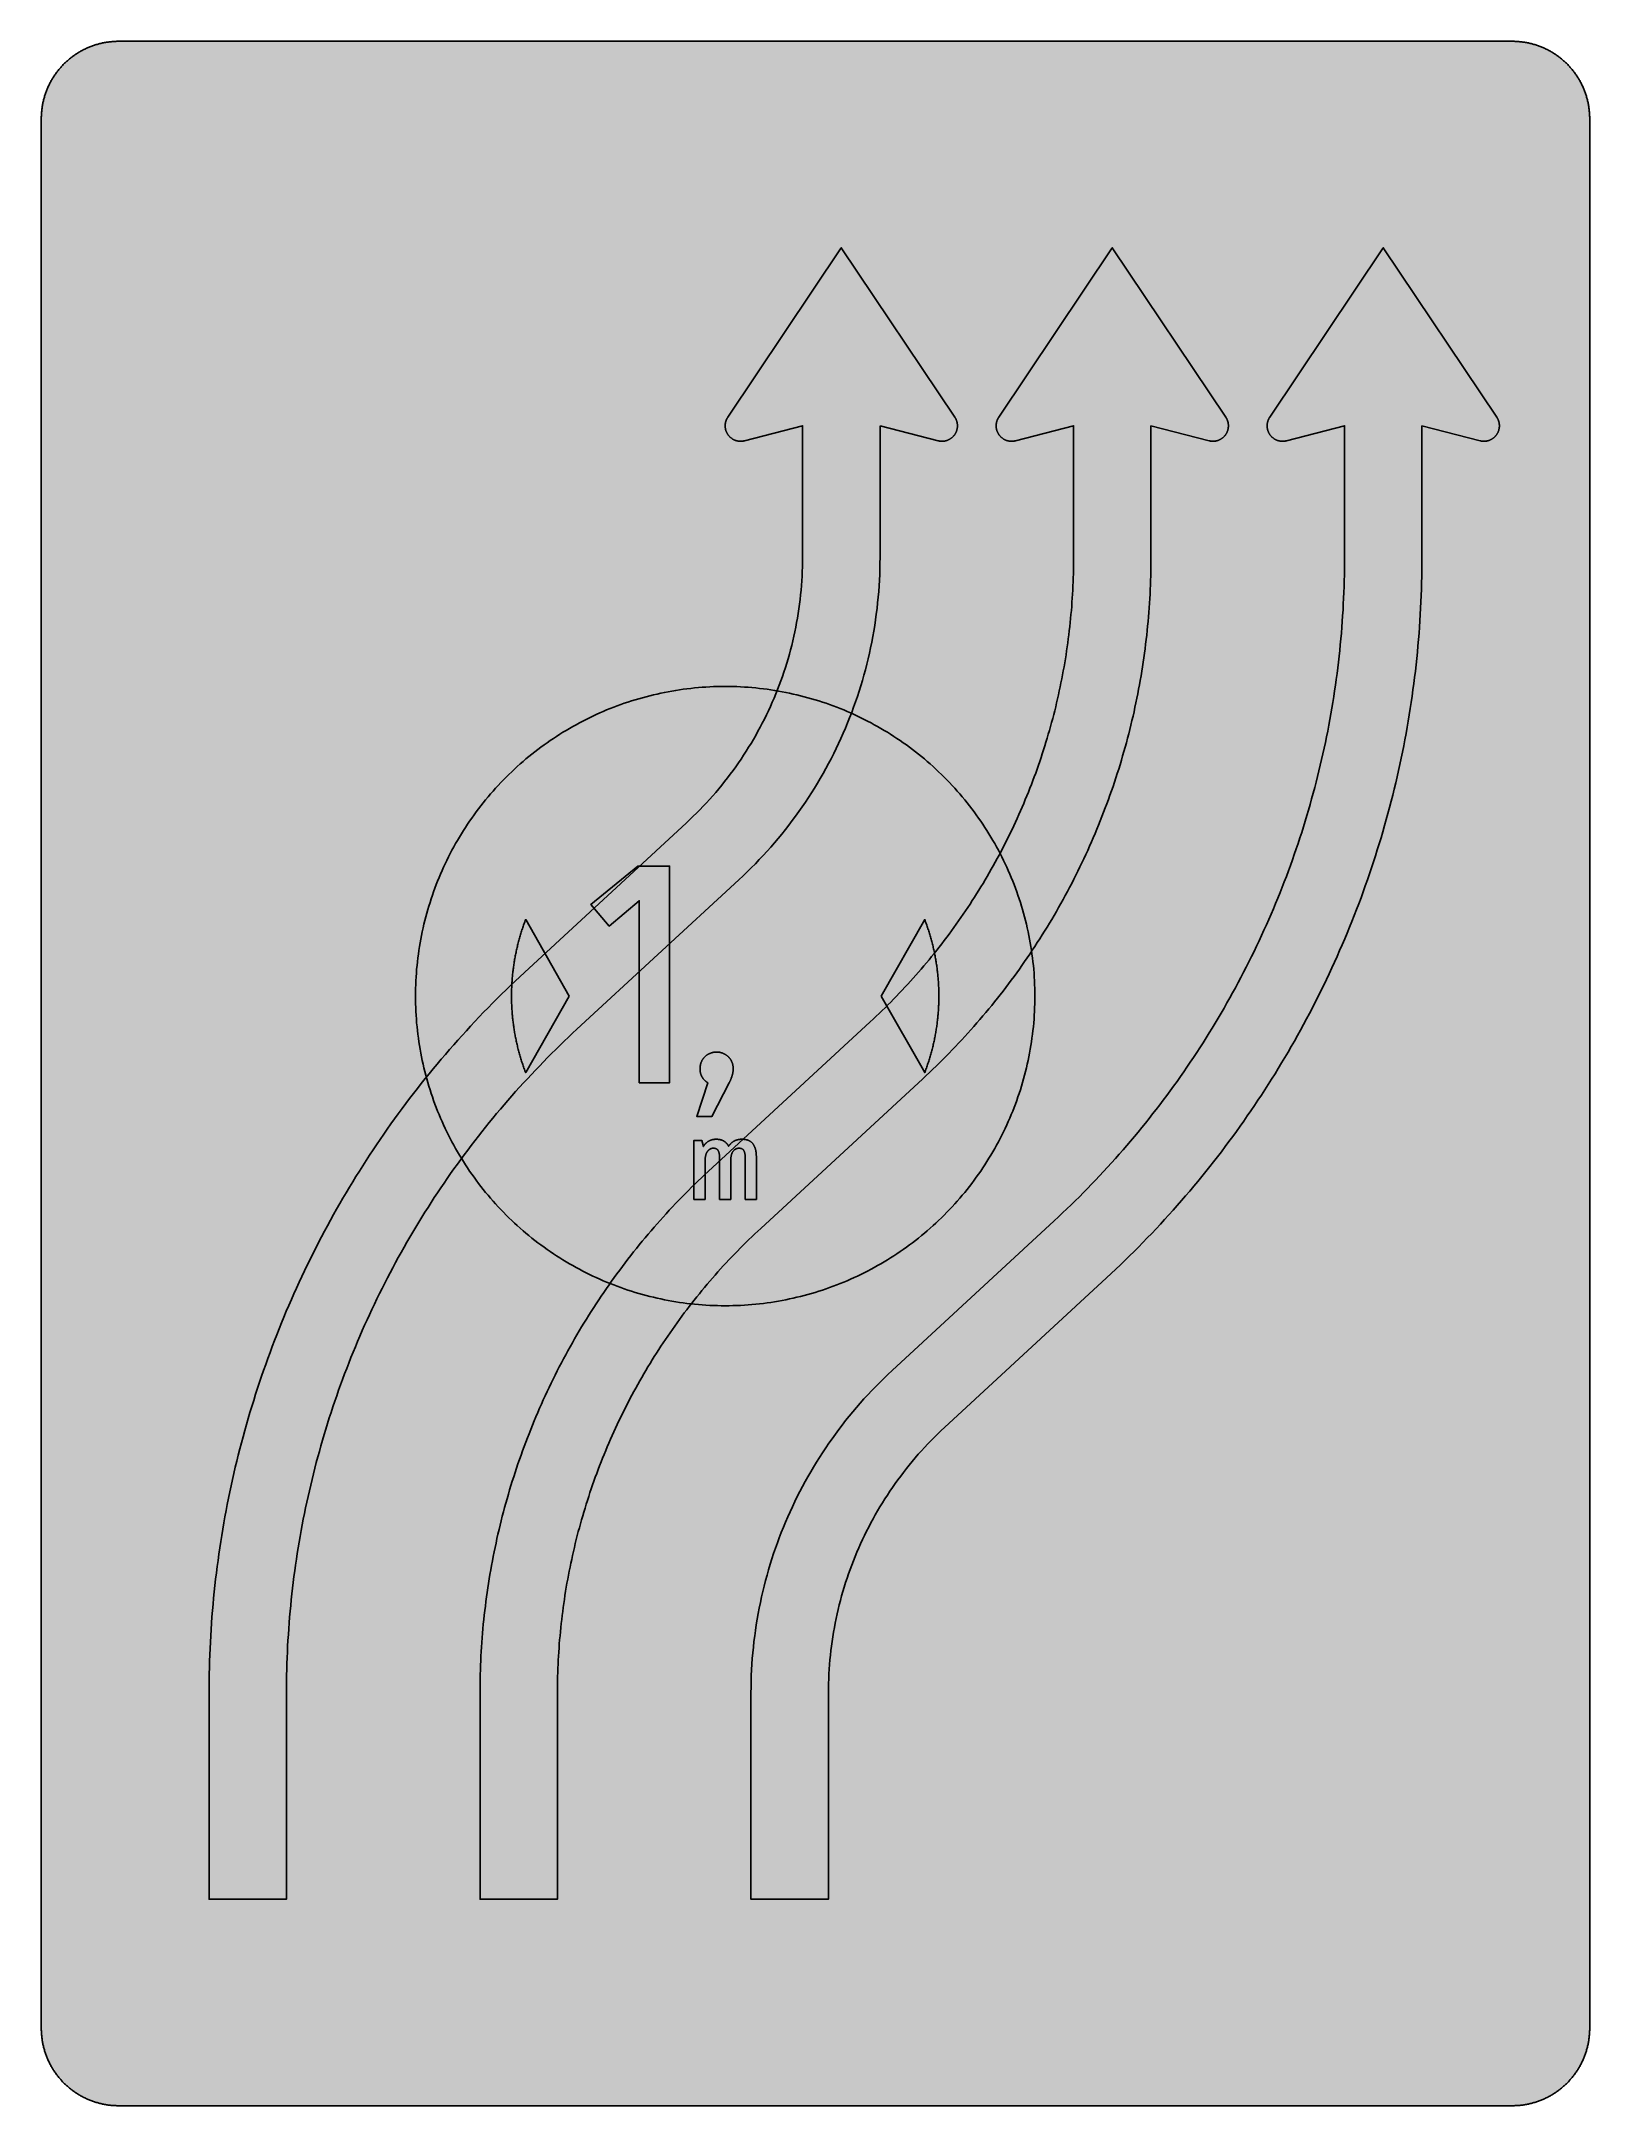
# Model space of a CAD drawing. Header units: millimetres. Extents: x 0 to 423, y 0 to 564.
import ezdxf

# ---------------------------------------------------------------- set-up
doc = ezdxf.new("R2010")
doc.units = ezdxf.units.MM

msp = doc.modelspace()

# ---------------------------------------------------------------- hatches: boundary and pattern name
for color, points in [(254, [(21.2189, 0.0537), (20.955, 0.0533), (20.6934, 0.0584), (20.4292, 0.066), (20.1676, 0.0787), (19.906, 0.094), (19.6469, 0.1118), (19.3853, 0.1321), (19.1262, 0.1549), (18.8671, 0.1829), (18.608, 0.2134), (18.349, 0.2464), (18.0924, 0.2845), (17.8359, 0.3251), (17.5793, 0.3683), (17.3253, 0.414), (17.0688, 0.4623), (16.8148, 0.5156), (16.5633, 0.5715), (16.3093, 0.6299), (16.0579, 0.6909), (15.809, 0.7544), (15.56, 0.823), (15.3111, 0.8941), (15.0622, 0.9677), (14.8158, 1.0439), (14.5694, 1.1227), (14.3256, 1.2065), (14.0818, 1.2903), (13.8379, 1.3792), (13.5966, 1.4707), (13.3579, 1.5672), (13.1191, 1.6637), (12.8803, 1.7628), (12.6441, 1.8669), (12.4079, 1.9736), (12.1742, 2.0803), (11.9405, 2.192), (11.7094, 2.3089), (11.4808, 2.4257), (11.2522, 2.5451), (11.0236, 2.6695), (10.7975, 2.794), (10.574, 2.9235), (10.3505, 3.0556), (10.1295, 3.1877), (9.9111, 3.3249), (9.6926, 3.4646), (9.4742, 3.6068), (9.2608, 3.7541), (9.0475, 3.9014), (8.8341, 4.0513), (8.6258, 4.2037), (8.4176, 4.3612), (8.2118, 4.5187), (8.0061, 4.6812), (7.8029, 4.8438), (7.6022, 5.0114), (7.4041, 5.1816), (7.206, 5.3518), (7.0129, 5.527), (6.8174, 5.7048), (6.6269, 5.8826), (6.4389, 6.0655), (6.2509, 6.2509), (6.0655, 6.4389), (5.8852, 6.6269), (5.7048, 6.8174), (5.527, 7.0104), (5.3518, 7.206), (5.1816, 7.4041), (5.0114, 7.6022), (4.8463, 7.8029), (4.6812, 8.0061), (4.5187, 8.2118), (4.3612, 8.4176), (4.2062, 8.6258), (4.0513, 8.8341), (3.9014, 9.0475), (3.7541, 9.2608), (3.6068, 9.4742), (3.4646, 9.6926), (3.3249, 9.9085), (3.1877, 10.1295), (3.0556, 10.3505), (2.9235, 10.574), (2.794, 10.7975), (2.6695, 11.0236), (2.5451, 11.2522), (2.4257, 11.4808), (2.3063, 11.7094), (2.192, 11.9405), (2.0803, 12.1742), (1.971, 12.4079), (1.8669, 12.6441), (1.7628, 12.8803), (1.6637, 13.1191), (1.5646, 13.3579), (1.4707, 13.5966), (1.3792, 13.8379), (1.2903, 14.0818), (1.2065, 14.3256), (1.1227, 14.5694), (1.0439, 14.8158), (0.9652, 15.0622), (0.8915, 15.3111), (0.823, 15.56), (0.7544, 15.809), (0.6883, 16.0604), (0.6274, 16.3119), (0.569, 16.5633), (0.5131, 16.8148), (0.4623, 17.0688), (0.4115, 17.3253), (0.3658, 17.5793), (0.3226, 17.8359), (0.2819, 18.0924), (0.2464, 18.3515), (0.2134, 18.608), (0.1829, 18.8671), (0.1549, 19.1262), (0.1295, 19.3878), (0.1092, 19.6469), (0.0914, 19.9085), (0.0762, 20.1701), (0.066, 20.4318), (0.0584, 20.6934), (0.0533, 20.955), (0.0508, 21.2192), (0.0522, 543.3314), (0.0533, 543.593), (0.0584, 543.8546), (0.066, 544.1188), (0.0762, 544.3804), (0.0914, 544.642), (0.1092, 544.9011), (0.1295, 545.1627), (0.1549, 545.4218), (0.1829, 545.6809), (0.2134, 545.94), (0.2464, 546.1991), (0.2819, 546.4556), (0.3226, 546.7121), (0.3658, 546.9687), (0.4115, 547.2227), (0.4623, 547.4792), (0.5131, 547.7332), (0.569, 547.9847), (0.6274, 548.2387), (0.6883, 548.4876), (0.7544, 548.7391), (0.823, 548.988), (0.8915, 549.2369), (0.9652, 549.4858), (1.0439, 549.7322), (1.1227, 549.9786), (1.2065, 550.2224), (1.2903, 550.4663), (1.3792, 550.7076), (1.4707, 550.9489), (1.5646, 551.1902), (1.6637, 551.4289), (1.7628, 551.6677), (1.8669, 551.9039), (1.971, 552.1401), (2.0803, 552.3738), (2.192, 552.6049), (2.3063, 552.8386), (2.4257, 553.0672), (2.5451, 553.2958), (2.6695, 553.5244), (2.794, 553.7505), (2.9235, 553.974), (3.0556, 554.1975), (3.1877, 554.4185), (3.3249, 554.6369), (3.4646, 554.8554), (3.6068, 555.0738), (3.7541, 555.2872), (3.9014, 555.5005), (4.0513, 555.7114), (4.2062, 555.9222), (4.3612, 556.1305), (4.5187, 556.3362), (4.6812, 556.5419), (4.8463, 556.7451), (5.0114, 556.9458), (5.1816, 557.1439), (5.3518, 557.342), (5.527, 557.5351), (5.7048, 557.7281), (5.8852, 557.9212), (6.0655, 558.1091), (6.2509, 558.2971), (6.4389, 558.4825), (6.6269, 558.6628), (6.8174, 558.8432), (7.0129, 559.021), (7.206, 559.1937), (7.4041, 559.3664), (7.6022, 559.5366), (7.8029, 559.7017), (8.0061, 559.8668), (8.2118, 560.0268), (8.4176, 560.1868), (8.6258, 560.3418), (8.8341, 560.4967), (9.0475, 560.6466), (9.2608, 560.7939), (9.4742, 560.9387), (9.6926, 561.0835), (9.9111, 561.2232), (10.1295, 561.3603), (10.3505, 561.4924), (10.574, 561.6245), (10.7975, 561.754), (11.0236, 561.8785), (11.2522, 562.0029), (11.4808, 562.1223), (11.7094, 562.2392), (11.9405, 562.356), (12.1742, 562.4678), (12.4079, 562.5744), (12.6441, 562.6811), (12.8803, 562.7853), (13.1191, 562.8843), (13.3579, 562.9834), (13.5966, 563.0774), (13.8379, 563.1688), (14.0818, 563.2577), (14.3256, 563.3415), (14.5694, 563.4253), (14.8158, 563.5041), (15.0622, 563.5803), (15.3111, 563.6539), (15.56, 563.7251), (15.809, 563.7936), (16.0579, 563.8571), (16.3093, 563.9206), (16.5633, 563.9791), (16.8148, 564.0349), (17.0688, 564.0857), (17.3253, 564.1365), (17.5793, 564.1823), (17.8359, 564.2254), (18.0924, 564.2635), (18.349, 564.3016), (18.608, 564.3347), (18.8671, 564.3651), (19.1262, 564.3931), (19.3853, 564.4185), (19.6469, 564.4388), (19.906, 564.4566), (20.1676, 564.4718), (20.4292, 564.482), (20.6934, 564.4896), (20.955, 564.4947), (21.2166, 564.4972), (402.2189, 564.4981), (402.4808, 564.4947), (402.7424, 564.4896), (403.0066, 564.482), (403.2682, 564.4718), (403.5298, 564.4566), (403.7889, 564.4388), (404.0505, 564.4185), (404.3096, 564.3931), (404.5687, 564.3651), (404.8277, 564.3347), (405.0868, 564.3016), (405.3434, 564.2635), (405.5999, 564.2254), (405.8564, 564.1823), (406.113, 564.1365), (406.367, 564.0857), (406.621, 564.0349), (406.875, 563.9791), (407.1264, 563.9206), (407.3779, 563.8571), (407.6268, 563.7936), (407.8783, 563.7251), (408.1272, 563.6539), (408.3736, 563.5803), (408.62, 563.5041), (408.8663, 563.4253), (409.1102, 563.3415), (409.354, 563.2577), (409.5979, 563.1688), (409.8392, 563.0774), (410.0805, 562.9834), (410.3192, 562.8843), (410.5554, 562.7853), (410.7942, 562.6811), (411.0279, 562.5744), (411.2616, 562.4678), (411.4952, 562.356), (411.7264, 562.2392), (411.9575, 562.1223), (412.1861, 562.0029), (412.4122, 561.8785), (412.6382, 561.754), (412.8643, 561.6245), (413.0853, 561.4924), (413.3063, 561.3603), (413.5272, 561.2232), (413.7457, 561.0835), (413.9616, 560.9387), (414.1775, 560.7939), (414.3908, 560.6466), (414.6017, 560.4967), (414.8125, 560.3418), (415.0208, 560.1868), (415.2265, 560.0268), (415.4297, 559.8668), (415.6329, 559.7017), (415.8336, 559.5366), (416.0342, 559.3664), (416.2298, 559.1937), (416.4254, 559.021), (416.6184, 558.8432), (416.8089, 558.6628), (416.9994, 558.4825), (417.1848, 558.2971), (417.3703, 558.1091), (417.5531, 557.9212), (417.7335, 557.7281), (417.9087, 557.5351), (418.084, 557.342), (418.2567, 557.1439), (418.4244, 556.9458), (418.592, 556.7451), (418.7546, 556.5419), (418.9171, 556.3362), (419.0746, 556.1305), (419.2321, 555.9222), (419.3845, 555.7114), (419.5369, 555.5005), (419.6842, 555.2872), (419.829, 555.0738), (419.9712, 554.8554), (420.1109, 554.6369), (420.2481, 554.4185), (420.3827, 554.1975), (420.5148, 553.974), (420.6418, 553.7505), (420.7688, 553.5244), (420.8907, 553.2958), (421.0126, 553.0672), (421.1295, 552.8386), (421.2438, 552.6049), (421.3555, 552.3738), (421.4647, 552.1401), (421.5689, 551.9039), (421.673, 551.6677), (421.7746, 551.4289), (421.8711, 551.1902), (421.9651, 550.9489), (422.0566, 550.7076), (422.1455, 550.4663), (422.2318, 550.2224), (422.3131, 549.9786), (422.3918, 549.7322), (422.4706, 549.4858), (422.5442, 549.2369), (422.6128, 548.988), (422.6814, 548.7391), (422.7449, 548.4876), (422.8084, 548.2387), (422.8668, 547.9847), (422.9227, 547.7332), (422.9735, 547.4792), (423.0243, 547.2227), (423.07, 546.9687), (423.1132, 546.7121), (423.1513, 546.4556), (423.1894, 546.1991), (423.2224, 545.94), (423.2529, 545.6809), (423.2808, 545.4218), (423.3037, 545.1627), (423.3266, 544.9011), (423.3443, 544.642), (423.357, 544.3804), (423.3697, 544.1188), (423.3774, 543.8546), (423.3824, 543.593), (423.385, 543.3314), (423.3855, 21.2203), (423.3824, 20.955), (423.3774, 20.6934), (423.3697, 20.4318), (423.357, 20.1701), (423.3443, 19.9085), (423.3266, 19.6469), (423.3037, 19.3878), (423.2808, 19.1262), (423.2529, 18.8671), (423.2224, 18.608), (423.1894, 18.3515), (423.1513, 18.0924), (423.1132, 17.8359), (423.07, 17.5793), (423.0243, 17.3253), (422.9735, 17.0688), (422.9227, 16.8148), (422.8668, 16.5633), (422.8084, 16.3119), (422.7449, 16.0604), (422.6814, 15.809), (422.6128, 15.56), (422.5442, 15.3111), (422.4706, 15.0622), (422.3918, 14.8158), (422.3131, 14.5694), (422.2318, 14.3256), (422.1455, 14.0818), (422.0566, 13.8379), (421.9651, 13.5966), (421.8711, 13.3579), (421.7746, 13.1191), (421.673, 12.8803), (421.5689, 12.6441), (421.4647, 12.4079), (421.3555, 12.1742), (421.2438, 11.9405), (421.1295, 11.7094), (421.0126, 11.4808), (420.8907, 11.2522), (420.7688, 11.0236), (420.6418, 10.7975), (420.5148, 10.574), (420.3827, 10.3505), (420.2481, 10.1295), (420.1109, 9.9085), (419.9712, 9.6926), (419.829, 9.4742), (419.6842, 9.2608), (419.5369, 9.0475), (419.3845, 8.8341), (419.2321, 8.6258), (419.0746, 8.4176), (418.9171, 8.2118), (418.7546, 8.0061), (418.592, 7.8029), (418.4244, 7.6022), (418.2567, 7.4041), (418.084, 7.206), (417.9087, 7.0104), (417.7335, 6.8174), (417.5531, 6.6269), (417.3703, 6.4389), (417.1848, 6.2509), (416.9994, 6.0655), (416.8089, 5.8826), (416.6184, 5.7048), (416.4254, 5.527), (416.2298, 5.3518), (416.0342, 5.1816), (415.8336, 5.0114), (415.6329, 4.8438), (415.4297, 4.6812), (415.2265, 4.5187), (415.0208, 4.3612), (414.8125, 4.2037), (414.6017, 4.0513), (414.3908, 3.9014), (414.1775, 3.7541), (413.9616, 3.6068), (413.7457, 3.4646), (413.5272, 3.3249), (413.3063, 3.1877), (413.0853, 3.0556), (412.8643, 2.9235), (412.6382, 2.794), (412.4122, 2.6695), (412.1861, 2.5451), (411.9575, 2.4257), (411.7264, 2.3089), (411.4952, 2.192), (411.2616, 2.0803), (411.0279, 1.9736), (410.7942, 1.8669), (410.5554, 1.7628), (410.3192, 1.6637), (410.0805, 1.5672), (409.8392, 1.4707), (409.5979, 1.3792), (409.354, 1.2903), (409.1102, 1.2065), (408.8663, 1.1227), (408.62, 1.0439), (408.3736, 0.9677), (408.1272, 0.8941), (407.8783, 0.823), (407.6268, 0.7544), (407.3779, 0.6909), (407.1264, 0.6299), (406.875, 0.5715), (406.621, 0.5156), (406.367, 0.4623), (406.113, 0.414), (405.8564, 0.3683), (405.5999, 0.3251), (405.3434, 0.2845), (405.0868, 0.2464), (404.8277, 0.2134), (404.5687, 0.1829), (404.3096, 0.1549), (404.0505, 0.1321), (403.7889, 0.1118), (403.5298, 0.094), (403.2682, 0.0787), (403.0066, 0.066), (402.7424, 0.0584), (402.4808, 0.0533), (402.2166, 0.0533)]), (59, [(229.3578, 459.3703), (245.2328, 455.2703), (245.2472, 455.2645), (245.2649, 455.262), (245.2802, 455.2569), (245.2954, 455.2518), (245.3132, 455.2493), (245.3284, 455.2442), (245.3462, 455.2417), (245.3615, 455.2366), (245.3792, 455.234), (245.3945, 455.2315), (245.4097, 455.2264), (245.4275, 455.2239), (245.4427, 455.2213), (245.4605, 455.2163), (245.4758, 455.2137), (245.4935, 455.2112), (245.5088, 455.2086), (245.5266, 455.2036), (245.5418, 455.201), (245.5596, 455.1985), (245.5748, 455.1959), (245.5926, 455.1934), (245.6078, 455.1909), (245.6256, 455.1883), (245.6409, 455.1858), (245.6586, 455.1832), (245.6739, 455.1807), (245.6917, 455.1782), (245.7069, 455.1756), (245.7247, 455.1731), (245.7399, 455.1705), (245.7577, 455.168), (245.7729, 455.168), (245.7907, 455.1655), (245.806, 455.1629), (245.8237, 455.1604), (245.839, 455.1604), (245.8568, 455.1578), (245.872, 455.1553), (245.8898, 455.1553), (245.905, 455.1528), (245.9228, 455.1502), (245.9406, 455.1502), (245.9558, 455.1477), (245.9736, 455.1477), (245.9888, 455.1451), (246.0066, 455.1451), (246.0219, 455.1451), (246.0396, 455.1426), (246.0549, 455.1426), (246.0727, 455.1401), (246.0904, 455.1401), (246.1057, 455.1401), (246.1235, 455.1401), (246.1387, 455.1375), (246.1565, 455.1375), (246.1717, 455.1375), (246.1895, 455.1375), (246.2073, 455.1375), (246.2225, 455.135), (246.2403, 455.135), (246.2555, 455.135), (246.2733, 455.135), (246.2911, 455.135), (246.4003, 455.1375), (246.507, 455.1401), (246.6162, 455.1477), (246.7229, 455.1578), (246.8296, 455.1705), (246.9337, 455.1832), (247.0404, 455.201), (247.142, 455.2213), (247.2461, 455.2442), (247.3477, 455.2696), (247.4493, 455.295), (247.5484, 455.3255), (247.6475, 455.3585), (247.7465, 455.3915), (247.843, 455.4296), (247.937, 455.4677), (248.031, 455.5084), (248.125, 455.5541), (248.2164, 455.5998), (248.3079, 455.6455), (248.3968, 455.6963), (248.4857, 455.7497), (248.572, 455.803), (248.6558, 455.8589), (248.7397, 455.9173), (248.8235, 455.9757), (248.9048, 456.0392), (248.9835, 456.1027), (249.0597, 456.1688), (249.1359, 456.2348), (249.2096, 456.3034), (249.2832, 456.3745), (249.3543, 456.4482), (249.4229, 456.5218), (249.4915, 456.598), (249.5575, 456.6768), (249.621, 456.7555), (249.682, 456.8368), (249.743, 456.9181), (249.8014, 457.0019), (249.8573, 457.0882), (249.9106, 457.1746), (249.9614, 457.261), (250.0122, 457.3499), (250.0605, 457.4413), (250.1062, 457.5327), (250.1494, 457.6267), (250.19, 457.7207), (250.2306, 457.8172), (250.2662, 457.9137), (250.3018, 458.0103), (250.3322, 458.1093), (250.3627, 458.2109), (250.3907, 458.31), (250.4161, 458.4116), (250.4364, 458.5157), (250.4567, 458.6199), (250.4745, 458.724), (250.4897, 458.8307), (250.5024, 458.9374), (250.51, 459.044), (250.5177, 459.1507), (250.5227, 459.2599), (250.5227, 459.3692), (250.5227, 459.4073), (250.5227, 459.4479), (250.5227, 459.486), (250.5202, 459.5266), (250.5177, 459.5647), (250.5177, 459.6054), (250.5151, 459.6435), (250.5126, 459.6816), (250.5075, 459.7222), (250.505, 459.7603), (250.5024, 459.7984), (250.4973, 459.8365), (250.4923, 459.8772), (250.4872, 459.9153), (250.4821, 459.9534), (250.477, 459.9915), (250.4719, 460.0321), (250.4643, 460.0702), (250.4592, 460.1083), (250.4516, 460.1464), (250.444, 460.1845), (250.4364, 460.2226), (250.4288, 460.2607), (250.4211, 460.2988), (250.411, 460.3369), (250.4034, 460.375), (250.3932, 460.4131), (250.383, 460.4487), (250.3729, 460.4868), (250.3627, 460.5249), (250.3526, 460.563), (250.3399, 460.5985), (250.3297, 460.6366), (250.317, 460.6722), (250.3043, 460.7103), (250.2941, 460.7484), (250.2789, 460.7839), (250.2662, 460.8195), (250.2535, 460.8576), (250.2408, 460.8932), (250.2256, 460.9287), (250.2103, 460.9668), (250.1951, 461.0024), (250.1798, 461.0379), (250.1646, 461.0735), (250.1494, 461.1091), (250.1341, 461.1446), (250.1163, 461.1802), (250.1011, 461.2157), (250.0833, 461.2488), (250.0655, 461.2843), (250.0478, 461.3199), (250.03, 461.3529), (250.0097, 461.3885), (249.9919, 461.424), (249.9741, 461.457), (249.9538, 461.4901), (249.9335, 461.5256), (249.9131, 461.5586), (249.8928, 461.5917), (249.8725, 461.6247), (249.8522, 461.6577), (249.8293, 461.6907), (249.809, 461.7237), (218.7744, 508.0536), (187.7413, 461.7251), (187.7187, 461.6907), (187.6958, 461.6577), (187.6755, 461.6247), (187.6552, 461.5917), (187.6349, 461.5586), (187.6146, 461.5256), (187.5942, 461.4901), (187.5739, 461.457), (187.5561, 461.424), (187.5358, 461.3885), (187.518, 461.3529), (187.5003, 461.3199), (187.4825, 461.2843), (187.4647, 461.2488), (187.4469, 461.2157), (187.4317, 461.1802), (187.4139, 461.1446), (187.3987, 461.1091), (187.3834, 461.0735), (187.3656, 461.0379), (187.3504, 461.0024), (187.3377, 460.9668), (187.3225, 460.9287), (187.3072, 460.8932), (187.2945, 460.8576), (187.2793, 460.8195), (187.2666, 460.7839), (187.2539, 460.7484), (187.2412, 460.7103), (187.2285, 460.6722), (187.2183, 460.6366), (187.2056, 460.5985), (187.1955, 460.563), (187.1853, 460.5249), (187.1751, 460.4868), (187.165, 460.4487), (187.1548, 460.4131), (187.1447, 460.375), (187.1345, 460.3369), (187.1269, 460.2988), (187.1193, 460.2607), (187.1091, 460.2226), (187.1015, 460.1845), (187.0964, 460.1464), (187.0888, 460.1083), (187.0812, 460.0702), (187.0761, 460.0321), (187.0685, 459.9915), (187.0634, 459.9534), (187.0583, 459.9153), (187.0532, 459.8772), (187.0481, 459.8365), (187.0456, 459.7984), (187.0405, 459.7603), (187.038, 459.7222), (187.0354, 459.6816), (187.0329, 459.6435), (187.0304, 459.6054), (187.0278, 459.5647), (187.0253, 459.5266), (187.0253, 459.486), (187.0227, 459.4479), (187.0227, 459.4073), (187.0227, 459.3692), (187.0253, 459.2599), (187.0278, 459.1507), (187.0354, 459.044), (187.0456, 458.9374), (187.0583, 458.8307), (187.071, 458.724), (187.0888, 458.6199), (187.1091, 458.5157), (187.132, 458.4116), (187.1574, 458.31), (187.1828, 458.2109), (187.2132, 458.1093), (187.2463, 458.0103), (187.2793, 457.9137), (187.3174, 457.8172), (187.3555, 457.7207), (187.3961, 457.6267), (187.4418, 457.5327), (187.4876, 457.4413), (187.5333, 457.3499), (187.5841, 457.261), (187.6374, 457.1746), (187.6908, 457.0882), (187.7466, 457.0019), (187.8051, 456.9181), (187.8635, 456.8368), (187.927, 456.7555), (187.9905, 456.6768), (188.0565, 456.598), (188.1226, 456.5218), (188.1937, 456.4482), (188.2623, 456.3745), (188.3359, 456.3034), (188.4096, 456.2348), (188.4858, 456.1688), (188.5645, 456.1027), (188.6433, 456.0392), (188.7245, 455.9757), (188.8058, 455.9173), (188.8896, 455.8589), (188.976, 455.803), (189.0624, 455.7497), (189.1487, 455.6963), (189.2402, 455.6455), (189.3291, 455.5998), (189.4205, 455.5541), (189.5145, 455.5084), (189.6085, 455.4677), (189.705, 455.4296), (189.8015, 455.3915), (189.898, 455.3585), (189.9971, 455.3255), (190.0987, 455.295), (190.1977, 455.2696), (190.3019, 455.2442), (190.4035, 455.2213), (190.5076, 455.201), (190.6118, 455.1832), (190.7184, 455.1705), (190.8226, 455.1578), (190.9318, 455.1477), (191.0385, 455.1401), (191.1477, 455.1375), (191.2569, 455.135), (191.2722, 455.135), (191.2899, 455.135), (191.3077, 455.135), (191.323, 455.135), (191.3407, 455.1375), (191.356, 455.1375), (191.3738, 455.1375), (191.3915, 455.1375), (191.4068, 455.1375), (191.4246, 455.1401), (191.4398, 455.1401), (191.4576, 455.1401), (191.4754, 455.1401), (191.4906, 455.1426), (191.5084, 455.1426), (191.5236, 455.1451), (191.5414, 455.1451), (191.5592, 455.1451), (191.5744, 455.1477), (191.5922, 455.1477), (191.6074, 455.1502), (191.6252, 455.1502), (191.6405, 455.1528), (191.6582, 455.1553), (191.6735, 455.1553), (191.6913, 455.1578), (191.709, 455.1604), (191.7243, 455.1604), (191.7421, 455.1629), (191.7573, 455.1655), (191.7751, 455.168), (191.7903, 455.168), (191.8081, 455.1705), (191.8233, 455.1731), (191.8411, 455.1756), (191.8564, 455.1782), (191.8741, 455.1807), (191.8894, 455.1832), (191.9072, 455.1858), (191.9224, 455.1883), (191.9402, 455.1909), (191.9554, 455.1934), (191.9732, 455.1959), (191.9884, 455.1985), (192.0062, 455.201), (192.0215, 455.2036), (192.0392, 455.2086), (192.0545, 455.2112), (192.0697, 455.2137), (192.0875, 455.2163), (192.1027, 455.2213), (192.1205, 455.2239), (192.1358, 455.2264), (192.1535, 455.2315), (192.1688, 455.234), (192.184, 455.2366), (192.2018, 455.2417), (192.217, 455.2442), (192.2348, 455.2493), (192.2501, 455.2518), (192.2653, 455.2569), (192.2831, 455.262), (192.2983, 455.2645), (192.3161, 455.2696), (208.1911, 459.3703), (208.1911, 423.387), (208.1809, 422.0947), (208.1555, 420.8043), (208.1149, 419.5191), (208.0565, 418.2339), (207.9803, 416.9512), (207.8888, 415.671), (207.7796, 414.3959), (207.6552, 413.1208), (207.5155, 411.8483), (207.358, 410.5808), (207.1827, 409.3159), (206.9948, 408.0561), (206.7865, 406.7988), (206.5655, 405.544), (206.3267, 404.2943), (206.0753, 403.0472), (205.8035, 401.8051), (205.519, 400.5682), (205.2168, 399.3337), (204.9018, 398.1069), (204.5691, 396.8826), (204.2211, 395.6634), (203.8579, 394.4493), (203.4794, 393.2403), (203.0832, 392.0388), (202.6742, 390.84), (202.25, 389.6487), (201.8106, 388.46), (201.356, 387.2814), (200.8861, 386.1054), (200.4009, 384.937), (199.9005, 383.7762), (199.3849, 382.6205), (198.8566, 381.4699), (198.313, 380.3294), (197.7542, 379.1941), (197.1802, 378.0663), (196.5935, 376.9462), (195.9915, 375.8311), (195.3743, 374.7262), (194.7418, 373.6264), (194.0966, 372.5367), (193.4388, 371.4547), (192.7657, 370.3803), (192.0773, 369.3135), (191.3763, 368.2568), (190.66, 367.2053), (189.931, 366.1664), (189.1868, 365.1326), (188.4299, 364.1115), (187.6603, 363.0981), (186.8754, 362.0922), (186.0779, 361.0966), (185.2651, 360.111), (184.4421, 359.1357), (183.6039, 358.1705), (182.753, 357.2154), (181.8869, 356.268), (181.0106, 355.3333), (180.119, 354.4087), (179.2148, 353.4918), (178.2978, 352.5901), (177.3682, 351.696), (176.4259, 350.8146), (132.1375, 309.9192), (130.8659, 308.737), (129.6035, 307.5483), (128.3487, 306.3519), (127.1041, 305.148), (125.8646, 303.9364), (124.6353, 302.7172), (123.4135, 301.4904), (122.1994, 300.2559), (120.9954, 299.0139), (119.7991, 297.7642), (118.6104, 296.5069), (117.4318, 295.2445), (116.2583, 293.972), (115.0976, 292.6944), (113.9419, 291.4091), (112.7963, 290.1137), (111.6584, 288.8132), (110.5306, 287.5077), (109.408, 286.192), (108.298, 284.8712), (107.1956, 283.5427), (106.1009, 282.2067), (105.0138, 280.8656), (103.9368, 279.5168), (102.87, 278.1605), (101.8108, 276.7965), (100.7618, 275.4274), (99.7204, 274.0533), (98.6866, 272.669), (97.663, 271.2796), (96.6495, 269.8852), (95.6437, 268.4831), (94.6455, 267.0734), (93.66, 265.6586), (92.6821, 264.2387), (91.7118, 262.8087), (90.7517, 261.3762), (89.8017, 259.936), (88.8594, 258.4907), (87.9272, 257.0378), (87.0052, 255.5773), (86.0908, 254.1143), (85.1865, 252.6436), (84.2924, 251.1654), (83.406, 249.6845), (82.5297, 248.1961), (81.6635, 246.7026), (80.805, 245.2014), (79.9592, 243.6952), (79.121, 242.1839), (78.293, 240.6675), (77.4751, 239.1435), (76.6648, 237.617), (75.8647, 236.0828), (75.0748, 234.5436), (74.295, 232.9993), (73.5254, 231.4499), (72.7659, 229.8929), (72.0166, 228.3333), (71.2749, 226.7661), (70.5434, 225.1964), (69.8246, 223.6191), (69.1134, 222.0366), (68.4124, 220.4517), (67.7215, 218.8591), (67.0433, 217.2665), (66.3727, 215.6663), (65.7149, 214.0636), (65.0672, 212.4583), (64.4296, 210.8479), (63.8023, 209.235), (63.185, 207.6171), (62.5805, 205.9965), (61.9836, 204.3709), (61.3994, 202.7428), (60.8254, 201.1121), (60.264, 199.4789), (59.7103, 197.8406), (59.1693, 196.1998), (58.6359, 194.5564), (58.1152, 192.9079), (57.6072, 191.2569), (57.1068, 189.6034), (56.6191, 187.9473), (56.1416, 186.2887), (55.6743, 184.6275), (55.2171, 182.9613), (54.7726, 181.295), (54.3382, 179.6237), (53.914, 177.9524), (53.5, 176.276), (53.0987, 174.5971), (52.7075, 172.9181), (52.3265, 171.2341), (51.9557, 169.5501), (51.5976, 167.861), (51.2496, 166.1719), (50.9118, 164.4777), (50.5866, 162.7835), (50.2717, 161.0893), (49.9669, 159.3901), (49.6722, 157.6883), (49.3903, 155.9865), (49.1185, 154.2821), (48.8594, 152.5753), (48.608, 150.8684), (48.3692, 149.159), (48.1432, 147.447), (47.9247, 145.7325), (47.719, 144.018), (47.5259, 142.301), (47.3405, 140.5839), (47.1678, 138.8643), (47.0078, 137.1448), (46.8554, 135.4226), (46.7182, 133.7005), (46.5887, 131.9759), (46.4718, 130.2487), (46.3652, 128.524), (46.2712, 126.7943), (46.1874, 125.0671), (46.1137, 123.3373), (46.0527, 121.605), (46.0019, 119.8753), (45.9613, 118.143), (45.9334, 116.4082), (45.9181, 114.6759), (45.913, 112.9411), (45.9133, 56.4981), (67.08, 56.4981), (67.08, 112.9425), (67.0839, 114.5388), (67.0992, 116.1364), (67.1246, 117.7315), (67.1601, 119.3267), (67.2084, 120.9218), (67.2643, 122.5169), (67.3303, 124.1095), (67.4091, 125.7021), (67.4954, 127.2921), (67.5945, 128.8821), (67.7012, 130.4722), (67.8205, 132.0597), (67.9475, 133.6472), (68.0872, 135.2347), (68.2371, 136.8196), (68.3946, 138.4021), (68.5648, 139.9845), (68.7426, 141.5644), (68.9331, 143.1442), (69.1337, 144.7216), (69.342, 146.2989), (69.563, 147.8737), (69.7916, 149.446), (70.0329, 151.0182), (70.2818, 152.588), (70.5434, 154.1551), (70.8127, 155.7223), (71.0946, 157.287), (71.3842, 158.8491), (71.6839, 160.4112), (71.9963, 161.9682), (72.3163, 163.5252), (72.6465, 165.0797), (72.9869, 166.6316), (73.3374, 168.1836), (73.6981, 169.7304), (74.0689, 171.2747), (74.4499, 172.8191), (74.8386, 174.3608), (75.2399, 175.8975), (75.6488, 177.4342), (76.0705, 178.9684), (76.4997, 180.4975), (76.9391, 182.0266), (77.3913, 183.5531), (77.851, 185.0746), (78.3184, 186.596), (78.7984, 188.1124), (79.2886, 189.6262), (79.7865, 191.1375), (80.297, 192.6463), (80.8152, 194.1525), (81.3435, 195.6537), (81.882, 197.1548), (82.4306, 198.6509), (82.9894, 200.1418), (83.5558, 201.6328), (84.135, 203.1187), (84.7217, 204.6021), (85.3186, 206.0804), (85.9257, 207.5561), (86.5403, 209.0293), (87.1677, 210.5), (87.8027, 211.963), (88.4479, 213.426), (89.1032, 214.8815), (89.7661, 216.3343), (90.4392, 217.7821), (91.1225, 219.2223), (91.8134, 220.66), (92.5119, 222.0925), (93.2231, 223.52), (93.9394, 224.9449), (94.6683, 226.3623), (95.4049, 227.7745), (96.1492, 229.1817), (96.9035, 230.5837), (97.6655, 231.9807), (98.4377, 233.3727), (99.2175, 234.7595), (100.0074, 236.1413), (100.805, 237.5179), (101.6127, 238.8895), (102.428, 240.2535), (103.2535, 241.615), (104.0867, 242.9688), (104.9274, 244.3175), (105.7783, 245.6612), (106.6368, 246.9998), (107.503, 248.3307), (108.3793, 249.6591), (109.2632, 250.9799), (110.1547, 252.2931), (111.0564, 253.6038), (111.9657, 254.9068), (112.8827, 256.2047), (113.8098, 257.495), (114.7445, 258.7803), (115.6868, 260.0604), (116.6393, 261.333), (117.5969, 262.6004), (118.5647, 263.8628), (119.54, 265.1176), (120.523, 266.3647), (121.5161, 267.6093), (122.5144, 268.8438), (123.5227, 270.0757), (124.5387, 271.2974), (125.5624, 272.5141), (126.5936, 273.7256), (127.635, 274.9296), (128.6815, 276.1285), (129.7381, 277.3197), (130.7998, 278.5034), (131.8717, 279.6819), (132.9512, 280.8529), (134.0383, 282.0162), (135.1331, 283.1744), (136.2354, 284.3251), (137.3454, 285.4681), (138.4605, 286.606), (139.5857, 287.7363), (140.7185, 288.859), (141.859, 289.974), (143.0071, 291.084), (144.1628, 292.1838), (145.3261, 293.2786), (146.4945, 294.3657), (190.7854, 335.2641), (191.93, 336.3341), (193.0578, 337.4187), (194.1728, 338.516), (195.2701, 339.6259), (196.3522, 340.7512), (197.4164, 341.8865), (198.468, 343.0346), (199.5018, 344.1954), (200.5203, 345.3689), (201.5211, 346.5525), (202.5066, 347.7514), (203.4743, 348.9579), (204.4268, 350.1796), (205.3641, 351.409), (206.2836, 352.6511), (207.1853, 353.9033), (208.0717, 355.1682), (208.9404, 356.4433), (209.7913, 357.726), (210.627, 359.0214), (211.4448, 360.3269), (212.2449, 361.6401), (213.0273, 362.966), (213.7943, 364.2995), (214.5436, 365.6406), (215.2752, 366.9944), (215.9889, 368.3559), (216.6849, 369.7249), (217.363, 371.1016), (218.0234, 372.4885), (218.6661, 373.8855), (219.2909, 375.2875), (219.898, 376.6998), (220.4872, 378.1171), (221.0587, 379.5446), (221.6099, 380.9771), (222.1433, 382.4173), (222.6589, 383.8651), (223.1568, 385.3205), (223.6343, 386.781), (224.0966, 388.2492), (224.536, 389.7224), (224.9602, 391.2032), (225.364, 392.6891), (225.7476, 394.1801), (226.1133, 395.6787), (226.4613, 397.1823), (226.7864, 398.6886), (227.0963, 400.2024), (227.3833, 401.7213), (227.6551, 403.2428), (227.904, 404.7693), (228.1352, 406.3009), (228.346, 407.8376), (228.5365, 409.3769), (228.7067, 410.9212), (228.8591, 412.4681), (228.9912, 414.02), (229.1029, 415.5719), (229.1944, 417.129), (229.2655, 418.6911), (229.3163, 420.2532), (229.3468, 421.8178), (229.3569, 423.385)]), (59, [(303.4411, 459.3703), (319.3161, 455.2703), (319.3313, 455.2645), (319.3466, 455.262), (319.3644, 455.2569), (319.3796, 455.2518), (319.3974, 455.2493), (319.4126, 455.2442), (319.4279, 455.2417), (319.4456, 455.2366), (319.4609, 455.234), (319.4787, 455.2315), (319.4939, 455.2264), (319.5117, 455.2239), (319.5269, 455.2213), (319.5422, 455.2163), (319.5599, 455.2137), (319.5752, 455.2112), (319.593, 455.2086), (319.6082, 455.2036), (319.626, 455.201), (319.6412, 455.1985), (319.659, 455.1959), (319.6742, 455.1934), (319.692, 455.1909), (319.7073, 455.1883), (319.725, 455.1858), (319.7403, 455.1832), (319.7581, 455.1807), (319.7733, 455.1782), (319.7911, 455.1756), (319.8063, 455.1731), (319.8241, 455.1705), (319.8393, 455.168), (319.8571, 455.168), (319.8724, 455.1655), (319.8901, 455.1629), (319.9054, 455.1604), (319.9232, 455.1604), (319.9384, 455.1578), (319.9562, 455.1553), (319.974, 455.1553), (319.9892, 455.1528), (320.007, 455.1502), (320.0222, 455.1502), (320.04, 455.1477), (320.0552, 455.1477), (320.073, 455.1451), (320.0883, 455.1451), (320.106, 455.1451), (320.1238, 455.1426), (320.1391, 455.1426), (320.1568, 455.1401), (320.1721, 455.1401), (320.1899, 455.1401), (320.2051, 455.1401), (320.2229, 455.1375), (320.2407, 455.1375), (320.2559, 455.1375), (320.2737, 455.1375), (320.2889, 455.1375), (320.3067, 455.135), (320.3219, 455.135), (320.3397, 455.135), (320.3575, 455.135), (320.3727, 455.135), (320.482, 455.1375), (320.5912, 455.1401), (320.6979, 455.1477), (320.8071, 455.1578), (320.9112, 455.1705), (321.0179, 455.1832), (321.122, 455.201), (321.2262, 455.2213), (321.3303, 455.2442), (321.4319, 455.2696), (321.5335, 455.295), (321.6326, 455.3255), (321.7316, 455.3585), (321.8282, 455.3915), (321.9247, 455.4296), (322.0212, 455.4677), (322.1152, 455.5084), (322.2092, 455.5541), (322.3006, 455.5998), (322.392, 455.6455), (322.4809, 455.6963), (322.5673, 455.7497), (322.6562, 455.803), (322.74, 455.8589), (322.8238, 455.9173), (322.9051, 455.9757), (322.9864, 456.0392), (323.0651, 456.1027), (323.1439, 456.1688), (323.2201, 456.2348), (323.2937, 456.3034), (323.3674, 456.3745), (323.4385, 456.4482), (323.5071, 456.5218), (323.5731, 456.598), (323.6392, 456.6768), (323.7027, 456.7555), (323.7662, 456.8368), (323.8246, 456.9181), (323.883, 457.0019), (323.9389, 457.0882), (323.9948, 457.1746), (324.0456, 457.261), (324.0964, 457.3499), (324.1446, 457.4413), (324.1904, 457.5327), (324.2335, 457.6267), (324.2742, 457.7207), (324.3123, 457.8172), (324.3504, 457.9137), (324.3834, 458.0103), (324.4164, 458.1093), (324.4469, 458.2109), (324.4723, 458.31), (324.4977, 458.4116), (324.5206, 458.5157), (324.5409, 458.6199), (324.5587, 458.724), (324.5714, 458.8307), (324.5841, 458.9374), (324.5942, 459.044), (324.6018, 459.1507), (324.6044, 459.2599), (324.6069, 459.3692), (324.6069, 459.4073), (324.6069, 459.4479), (324.6044, 459.486), (324.6044, 459.5266), (324.6018, 459.5647), (324.5993, 459.6054), (324.5968, 459.6435), (324.5942, 459.6816), (324.5917, 459.7222), (324.5891, 459.7603), (324.5841, 459.7984), (324.5815, 459.8365), (324.5764, 459.8772), (324.5714, 459.9153), (324.5663, 459.9534), (324.5612, 459.9915), (324.5536, 460.0321), (324.5485, 460.0702), (324.5409, 460.1083), (324.5358, 460.1464), (324.5282, 460.1845), (324.5206, 460.2226), (324.5129, 460.2607), (324.5028, 460.2988), (324.4952, 460.3369), (324.485, 460.375), (324.4774, 460.4131), (324.4672, 460.4487), (324.4571, 460.4868), (324.4469, 460.5249), (324.4342, 460.563), (324.424, 460.5985), (324.4139, 460.6366), (324.4012, 460.6722), (324.3885, 460.7103), (324.3758, 460.7484), (324.3631, 460.7839), (324.3504, 460.8195), (324.3377, 460.8576), (324.3224, 460.8932), (324.3097, 460.9287), (324.2945, 460.9668), (324.2793, 461.0024), (324.264, 461.0379), (324.2488, 461.0735), (324.2335, 461.1091), (324.2158, 461.1446), (324.2005, 461.1802), (324.1827, 461.2157), (324.165, 461.2488), (324.1497, 461.2843), (324.1319, 461.3199), (324.1116, 461.3529), (324.0938, 461.3885), (324.0761, 461.424), (324.0557, 461.457), (324.038, 461.4901), (324.0176, 461.5256), (323.9973, 461.5586), (323.977, 461.5917), (323.9567, 461.6247), (323.9338, 461.6577), (323.9135, 461.6907), (323.8906, 461.7237), (292.8578, 508.0536), (261.8246, 461.7251), (261.8003, 461.6907), (261.78, 461.6577), (261.7597, 461.6247), (261.7394, 461.5917), (261.7191, 461.5586), (261.6987, 461.5256), (261.6784, 461.4901), (261.6581, 461.457), (261.6403, 461.424), (261.62, 461.3885), (261.6022, 461.3529), (261.5844, 461.3199), (261.5667, 461.2843), (261.5489, 461.2488), (261.5311, 461.2157), (261.5133, 461.1802), (261.4981, 461.1446), (261.4803, 461.1091), (261.4651, 461.0735), (261.4498, 461.0379), (261.4346, 461.0024), (261.4193, 460.9668), (261.4041, 460.9287), (261.3914, 460.8932), (261.3762, 460.8576), (261.3635, 460.8195), (261.3508, 460.7839), (261.3381, 460.7484), (261.3254, 460.7103), (261.3127, 460.6722), (261.3, 460.6366), (261.2898, 460.5985), (261.2796, 460.563), (261.2669, 460.5249), (261.2568, 460.4868), (261.2466, 460.4487), (261.2365, 460.4131), (261.2288, 460.375), (261.2187, 460.3369), (261.2111, 460.2988), (261.2009, 460.2607), (261.1933, 460.2226), (261.1857, 460.1845), (261.178, 460.1464), (261.1704, 460.1083), (261.1653, 460.0702), (261.1577, 460.0321), (261.1526, 459.9915), (261.1476, 459.9534), (261.1425, 459.9153), (261.1374, 459.8772), (261.1323, 459.8365), (261.1272, 459.7984), (261.1247, 459.7603), (261.1222, 459.7222), (261.1171, 459.6816), (261.1145, 459.6435), (261.112, 459.6054), (261.112, 459.5647), (261.1095, 459.5266), (261.1069, 459.486), (261.1069, 459.4479), (261.1069, 459.4073), (261.1069, 459.3692), (261.1069, 459.2599), (261.112, 459.1507), (261.1196, 459.044), (261.1272, 458.9374), (261.1399, 458.8307), (261.1552, 458.724), (261.173, 458.6199), (261.1933, 458.5157), (261.2161, 458.4116), (261.239, 458.31), (261.2669, 458.2109), (261.2974, 458.1093), (261.3279, 458.0103), (261.3635, 457.9137), (261.399, 457.8172), (261.4397, 457.7207), (261.4803, 457.6267), (261.5235, 457.5327), (261.5692, 457.4413), (261.6175, 457.3499), (261.6683, 457.261), (261.7191, 457.1746), (261.7724, 457.0882), (261.8308, 457.0019), (261.8867, 456.9181), (261.9477, 456.8368), (262.0086, 456.7555), (262.0747, 456.6768), (262.1382, 456.598), (262.2067, 456.5218), (262.2753, 456.4482), (262.3464, 456.3745), (262.4201, 456.3034), (262.4938, 456.2348), (262.57, 456.1688), (262.6462, 456.1027), (262.7274, 456.0392), (262.8062, 455.9757), (262.89, 455.9173), (262.9738, 455.8589), (263.0576, 455.803), (263.144, 455.7497), (263.2329, 455.6963), (263.3218, 455.6455), (263.4132, 455.5998), (263.5047, 455.5541), (263.5987, 455.5084), (263.6926, 455.4677), (263.7892, 455.4296), (263.8857, 455.3915), (263.9822, 455.3585), (264.0813, 455.3255), (264.1803, 455.295), (264.2819, 455.2696), (264.3835, 455.2442), (264.4877, 455.2213), (264.5918, 455.201), (264.6959, 455.1832), (264.8001, 455.1705), (264.9068, 455.1578), (265.0134, 455.1477), (265.1227, 455.1401), (265.2293, 455.1375), (265.3411, 455.135), (265.3563, 455.135), (265.3741, 455.135), (265.3894, 455.135), (265.4071, 455.135), (265.4249, 455.1375), (265.4402, 455.1375), (265.4579, 455.1375), (265.4732, 455.1375), (265.491, 455.1375), (265.5087, 455.1401), (265.524, 455.1401), (265.5418, 455.1401), (265.557, 455.1401), (265.5748, 455.1426), (265.59, 455.1426), (265.6078, 455.1451), (265.6256, 455.1451), (265.6408, 455.1451), (265.6586, 455.1477), (265.6738, 455.1477), (265.6916, 455.1502), (265.7069, 455.1502), (265.7246, 455.1528), (265.7424, 455.1553), (265.7577, 455.1553), (265.7754, 455.1578), (265.7907, 455.1604), (265.8085, 455.1604), (265.8237, 455.1629), (265.8415, 455.1655), (265.8567, 455.168), (265.8745, 455.168), (265.8897, 455.1705), (265.9075, 455.1731), (265.9228, 455.1756), (265.9405, 455.1782), (265.9558, 455.1807), (265.9736, 455.1832), (265.9888, 455.1858), (266.0066, 455.1883), (266.0218, 455.1909), (266.0396, 455.1934), (266.0548, 455.1959), (266.0726, 455.1985), (266.0879, 455.201), (266.1056, 455.2036), (266.1209, 455.2086), (266.1387, 455.2112), (266.1539, 455.2137), (266.1717, 455.2163), (266.1869, 455.2213), (266.2022, 455.2239), (266.2199, 455.2264), (266.2352, 455.2315), (266.253, 455.234), (266.2682, 455.2366), (266.286, 455.2417), (266.3012, 455.2442), (266.3165, 455.2493), (266.3342, 455.2518), (266.3495, 455.2569), (266.3647, 455.262), (266.3825, 455.2645), (266.3977, 455.2696), (282.2744, 459.3703), (282.2744, 423.387), (282.2702, 422.2674), (282.2575, 421.1498), (282.2397, 420.0322), (282.2143, 418.9146), (282.1838, 417.7995), (282.1432, 416.6845), (282.0975, 415.5669), (282.0416, 414.4543), (281.9806, 413.3393), (281.9121, 412.2268), (281.8359, 411.1142), (281.7546, 410.0017), (281.6657, 408.8917), (281.5666, 407.7818), (281.4625, 406.6718), (281.3533, 405.5618), (281.2339, 404.4544), (281.1069, 403.3495), (280.9748, 402.242), (280.8351, 401.1397), (280.6878, 400.0348), (280.5354, 398.9324), (280.3728, 397.8326), (280.2052, 396.7302), (280.0299, 395.6329), (279.8496, 394.5357), (279.6591, 393.4384), (279.4635, 392.3436), (279.2603, 391.2489), (279.0495, 390.1567), (278.831, 389.067), (278.6075, 387.9774), (278.3764, 386.8877), (278.1376, 385.8006), (277.8938, 384.716), (277.6398, 383.634), (277.3807, 382.5519), (277.114, 381.4699), (276.8422, 380.3929), (276.5603, 379.316), (276.2733, 378.239), (275.9812, 377.1671), (275.6789, 376.0953), (275.3716, 375.0259), (275.0566, 373.9566), (274.734, 372.8923), (274.4064, 371.8281), (274.0711, 370.7663), (273.7282, 369.7046), (273.3777, 368.648), (273.0221, 367.5913), (272.6588, 366.5372), (272.288, 365.4857), (271.9121, 364.4367), (271.5285, 363.3902), (271.1374, 362.3437), (270.7411, 361.3023), (270.3373, 360.2609), (269.9258, 359.222), (269.5067, 358.1883), (269.0825, 357.1545), (268.6507, 356.1232), (268.2138, 355.0945), (267.7668, 354.0684), (267.3172, 353.0448), (266.8575, 352.0262), (266.3927, 351.0102), (265.9228, 349.9968), (265.4452, 348.9884), (264.9601, 347.98), (264.4699, 346.9792), (263.9746, 345.9785), (263.4717, 344.9828), (262.9637, 343.9897), (262.448, 343.0016), (261.9248, 342.0161), (261.399, 341.0356), (260.8631, 340.0552), (260.3246, 339.0824), (259.776, 338.1121), (259.2248, 337.1444), (258.666, 336.1817), (258.1021, 335.2216), (257.5306, 334.264), (256.954, 333.314), (256.3698, 332.3641), (255.7805, 331.4217), (255.1862, 330.4794), (254.5842, 329.5447), (253.9771, 328.61), (253.365, 327.6829), (252.7452, 326.7583), (252.1204, 325.8388), (251.4905, 324.9219), (250.8529, 324.01), (250.2103, 323.1007), (249.5626, 322.1965), (248.9098, 321.2973), (248.2494, 320.4007), (247.584, 319.5091), (246.9109, 318.6227), (246.2352, 317.7388), (245.552, 316.8599), (244.8636, 315.9862), (244.1677, 315.1175), (243.4692, 314.2513), (242.763, 313.3903), (242.0518, 312.5343), (241.3356, 311.6834), (240.6142, 310.835), (239.8852, 309.9918), (239.1512, 309.1536), (238.4146, 308.3204), (237.6678, 307.4899), (236.9185, 306.6669), (236.1641, 305.8465), (235.4021, 305.0311), (234.6376, 304.2209), (233.8654, 303.4157), (233.0882, 302.6156), (232.3059, 301.818), (231.5185, 301.0281), (230.726, 300.2432), (229.9284, 299.4609), (229.1258, 298.6837), (228.3155, 297.9141), (227.5027, 297.147), (226.6823, 296.385), (182.3956, 255.4909), (181.4754, 254.635), (180.561, 253.7739), (179.6542, 252.9103), (178.7525, 252.0391), (177.8559, 251.1603), (176.9669, 250.2789), (176.083, 249.3899), (175.2041, 248.4984), (174.3329, 247.5992), (173.4668, 246.695), (172.6057, 245.7856), (171.7523, 244.8712), (170.9039, 243.9492), (170.0632, 243.0247), (169.2275, 242.095), (168.3995, 241.1578), (167.574, 240.218), (166.7586, 239.2705), (165.9484, 238.3206), (165.1432, 237.363), (164.3456, 236.4029), (163.5531, 235.4351), (162.7683, 234.4649), (161.9885, 233.4895), (161.2163, 232.5065), (160.4493, 231.521), (159.6898, 230.5304), (158.9354, 229.5347), (158.1887, 228.534), (157.447, 227.5281), (156.7129, 226.5172), (155.9865, 225.5037), (155.2651, 224.4852), (154.5488, 223.459), (153.8427, 222.4329), (153.1391, 221.3991), (152.4457, 220.3602), (151.7574, 219.3188), (151.0767, 218.2724), (150.401, 217.2208), (149.733, 216.1642), (149.0726, 215.105), (148.4173, 214.0407), (147.7696, 212.9714), (147.1295, 211.8995), (146.4945, 210.8225), (145.8671, 209.7405), (145.2474, 208.6559), (144.6352, 207.5663), (144.0282, 206.4715), (143.4287, 205.3742), (142.8369, 204.2719), (142.2502, 203.167), (141.671, 202.057), (141.0995, 200.9419), (140.5357, 199.8243), (139.9794, 198.7042), (139.4282, 197.579), (138.8847, 196.4487), (138.3513, 195.3158), (137.8204, 194.1779), (137.2997, 193.0375), (136.7866, 191.8919), (136.2786, 190.7438), (135.7782, 189.5932), (135.288, 188.4401), (134.8029, 187.2818), (134.3254, 186.1236), (133.858, 184.9603), (133.3957, 183.7944), (132.9411, 182.626), (132.4966, 181.4576), (132.0571, 180.2841), (131.6253, 179.1081), (131.2037, 177.9295), (130.7871, 176.7484), (130.3807, 175.5673), (129.9794, 174.3812), (129.5883, 173.195), (129.2047, 172.0037), (128.8263, 170.8125), (128.458, 169.6187), (128.0973, 168.4223), (127.7442, 167.2234), (127.3962, 166.022), (127.0584, 164.8181), (126.7282, 163.6141), (126.4082, 162.4076), (126.0932, 161.1986), (125.7859, 159.987), (125.4862, 158.7754), (125.1966, 157.5613), (124.9121, 156.3446), (124.6378, 155.1254), (124.3686, 153.9062), (124.1095, 152.6845), (123.858, 151.4627), (123.6142, 150.2385), (123.378, 149.0116), (123.1494, 147.7848), (122.9284, 146.5555), (122.7176, 145.3236), (122.5118, 144.0917), (122.3162, 142.8572), (122.1283, 141.6228), (121.9454, 140.3883), (121.7727, 139.1514), (121.6101, 137.9118), (121.4526, 136.6723), (121.3028, 135.4303), (121.1631, 134.1882), (121.0285, 132.9461), (120.904, 131.7015), (120.7872, 130.4569), (120.6779, 129.2098), (120.5789, 127.9627), (120.4849, 126.7155), (120.4011, 125.4658), (120.3223, 124.2162), (120.2538, 122.9665), (120.1928, 121.7168), (120.142, 120.4646), (120.0963, 119.2124), (120.0607, 117.9576), (120.0328, 116.7054), (120.0125, 115.4506), (119.9998, 114.1959), (119.9947, 112.9411), (119.9967, 56.4981), (141.1633, 56.4981), (141.1633, 112.9425), (141.1656, 114.0587), (141.1757, 115.1763), (141.1935, 116.2939), (141.2189, 117.4115), (141.2519, 118.5266), (141.2926, 119.6442), (141.3383, 120.7592), (141.3942, 121.8717), (141.4551, 122.9868), (141.5237, 124.0993), (141.5974, 125.2118), (141.6812, 126.3244), (141.7701, 127.4343), (141.8692, 128.5443), (141.9733, 129.6543), (142.0825, 130.7643), (142.2019, 131.8717), (142.3264, 132.9766), (142.461, 134.0841), (142.6007, 135.1864), (142.7455, 136.2913), (142.9004, 137.3937), (143.0604, 138.4935), (143.2306, 139.5959), (143.4059, 140.6931), (143.5862, 141.7904), (143.7767, 142.8877), (143.9723, 143.9824), (144.1755, 145.0772), (144.3863, 146.1694), (144.6047, 147.259), (144.8283, 148.3487), (145.0594, 149.4384), (145.2982, 150.5255), (145.542, 151.6101), (145.796, 152.6921), (146.0551, 153.7741), (146.3218, 154.8562), (146.5936, 155.9331), (146.8755, 157.0101), (147.1625, 158.0871), (147.4572, 159.1589), (147.7569, 160.2308), (148.0642, 161.3002), (148.3792, 162.3695), (148.7018, 163.4338), (149.032, 164.498), (149.3672, 165.5597), (149.7101, 166.6215), (150.0581, 167.6781), (150.4137, 168.7347), (150.7769, 169.7888), (151.1478, 170.8404), (151.5237, 171.8894), (151.9072, 172.9359), (152.2984, 173.9824), (152.6972, 175.0238), (153.101, 176.0652), (153.5125, 177.104), (153.9291, 178.1378), (154.3533, 179.1716), (154.7851, 180.2028), (155.2245, 181.2315), (155.669, 182.2577), (156.1211, 183.2788), (156.5783, 184.2999), (157.0431, 185.3159), (157.5156, 186.3293), (157.9931, 187.3377), (158.4757, 188.3435), (158.9659, 189.3468), (159.4612, 190.3476), (159.9641, 191.3433), (160.4747, 192.3339), (160.9903, 193.3245), (161.511, 194.31), (162.0393, 195.2904), (162.5727, 196.2683), (163.1137, 197.2437), (163.6598, 198.214), (164.2135, 199.1817), (164.7723, 200.1444), (165.3362, 201.1045), (165.9077, 202.0595), (166.4843, 203.012), (167.066, 203.9595), (167.6552, 204.9043), (168.2521, 205.8441), (168.8516, 206.7814), (169.4586, 207.7136), (170.0733, 208.6432), (170.6905, 209.5678), (171.3154, 210.4873), (171.9478, 211.4042), (172.5828, 212.3161), (173.2255, 213.2254), (173.8732, 214.1296), (174.5285, 215.0288), (175.1889, 215.9254), (175.8544, 216.8144), (176.5249, 217.7034), (177.2031, 218.5848), (177.8864, 219.4636), (178.5747, 220.3374), (179.2681, 221.2086), (179.9692, 222.0747), (180.6727, 222.9333), (181.3839, 223.7918), (182.1002, 224.6427), (182.8241, 225.491), (183.5506, 226.3343), (184.2846, 227.1725), (185.0238, 228.0056), (185.768, 228.8337), (186.5173, 229.6592), (187.2717, 230.4796), (188.0337, 231.2949), (188.8007, 232.1052), (189.5704, 232.9104), (190.3476, 233.7105), (191.1299, 234.5055), (191.9173, 235.298), (192.7098, 236.0828), (193.5074, 236.8652), (194.3125, 237.6399), (195.1203, 238.412), (195.9356, 239.1791), (196.7535, 239.9411), (241.0435, 280.8369), (241.9604, 281.6911), (242.8748, 282.5496), (243.7841, 283.4157), (244.6858, 284.287), (245.5799, 285.1633), (246.4714, 286.0472), (247.3554, 286.9336), (248.2317, 287.8277), (249.1054, 288.7269), (249.9716, 289.6311), (250.8301, 290.5404), (251.6835, 291.4548), (252.5319, 292.3743), (253.3726, 293.3014), (254.2083, 294.2311), (255.0389, 295.1658), (255.8618, 296.1081), (256.6797, 297.053), (257.49, 298.0055), (258.2926, 298.9605), (259.0927, 299.9232), (259.8826, 300.8884), (260.67, 301.8612), (261.4498, 302.8366), (262.222, 303.817), (262.9891, 304.8051), (263.7485, 305.7957), (264.5029, 306.7914), (265.2497, 307.7921), (265.9888, 308.798), (266.7229, 309.8063), (267.4518, 310.8223), (268.1732, 311.8409), (268.8869, 312.8645), (269.5956, 313.8932), (270.2966, 314.927), (270.9901, 315.9658), (271.6784, 317.0072), (272.3617, 318.0537), (273.0348, 319.1053), (273.7028, 320.1594), (274.3657, 321.2211), (275.0185, 322.2854), (275.6662, 323.3522), (276.3063, 324.4266), (276.9413, 325.5035), (277.5687, 326.5856), (278.1884, 327.6702), (278.8031, 328.7598), (279.4076, 329.8546), (280.0071, 330.9518), (280.6014, 332.0542), (281.1856, 333.1591), (281.7647, 334.2691), (282.3362, 335.3841), (282.9001, 336.5017), (283.4564, 337.6219), (284.0076, 338.7496), (284.5511, 339.8774), (285.0871, 341.0102), (285.6154, 342.1482), (286.1361, 343.2886), (286.6492, 344.4342), (287.1572, 345.5822), (287.6575, 346.7329), (288.1478, 347.886), (288.6329, 349.0443), (289.1104, 350.205), (289.5778, 351.3658), (290.0401, 352.5317), (290.4947, 353.7001), (290.9392, 354.8685), (291.3786, 356.042), (291.8104, 357.218), (292.2321, 358.3965), (292.6486, 359.5776), (293.055, 360.7587), (293.4564, 361.9449), (293.8475, 363.1311), (294.2311, 364.3224), (294.6095, 365.5136), (294.9778, 366.7074), (295.3385, 367.9038), (295.6916, 369.1026), (296.037, 370.3041), (296.3748, 371.508), (296.705, 372.712), (297.0276, 373.9185), (297.3426, 375.1275), (297.6499, 376.3391), (297.9496, 377.5507), (298.2392, 378.7648), (298.5237, 379.9815), (298.798, 381.1981), (299.0647, 382.4199), (299.3263, 383.6391), (299.5778, 384.8633), (299.8216, 386.0876), (300.0578, 387.3144), (300.2864, 388.5413), (300.5049, 389.7706), (300.7182, 391.0025), (300.924, 392.2344), (301.1195, 393.4663), (301.3075, 394.7033), (301.4878, 395.9377), (301.6606, 397.1747), (301.8257, 398.4142), (301.9831, 399.6538), (302.133, 400.8958), (302.2727, 402.1379), (302.4048, 403.3799), (302.5318, 404.6245), (302.6486, 405.8691), (302.7578, 407.1163), (302.8569, 408.3634), (302.9509, 409.6106), (303.0347, 410.8602), (303.1109, 412.1099), (303.1795, 413.3596), (303.2404, 414.6118), (303.2938, 415.8615), (303.3395, 417.1137), (303.3751, 418.3685), (303.403, 419.6207), (303.4233, 420.8755), (303.436, 422.1302), (303.4411, 423.385)]), (59, [(377.5244, 459.3703), (393.3994, 455.2703), (393.4155, 455.2645), (393.4308, 455.262), (393.446, 455.2569), (393.4638, 455.2518), (393.479, 455.2493), (393.4968, 455.2442), (393.512, 455.2417), (393.5273, 455.2366), (393.5451, 455.234), (393.5603, 455.2315), (393.5781, 455.2264), (393.5933, 455.2239), (393.6111, 455.2213), (393.6263, 455.2163), (393.6441, 455.2137), (393.6594, 455.2112), (393.6746, 455.2086), (393.6924, 455.2036), (393.7076, 455.201), (393.7254, 455.1985), (393.7406, 455.1959), (393.7584, 455.1934), (393.7737, 455.1909), (393.7914, 455.1883), (393.8067, 455.1858), (393.8245, 455.1832), (393.8397, 455.1807), (393.8575, 455.1782), (393.8727, 455.1756), (393.8905, 455.1731), (393.9057, 455.1705), (393.9235, 455.168), (393.9388, 455.168), (393.9565, 455.1655), (393.9743, 455.1629), (393.9896, 455.1604), (394.0073, 455.1604), (394.0226, 455.1578), (394.0404, 455.1553), (394.0556, 455.1553), (394.0734, 455.1528), (394.0886, 455.1502), (394.1064, 455.1502), (394.1216, 455.1477), (394.1394, 455.1477), (394.1572, 455.1451), (394.1724, 455.1451), (394.1902, 455.1451), (394.2055, 455.1426), (394.2232, 455.1426), (394.2385, 455.1401), (394.2563, 455.1401), (394.2715, 455.1401), (394.2893, 455.1401), (394.3071, 455.1375), (394.3223, 455.1375), (394.3401, 455.1375), (394.3553, 455.1375), (394.3731, 455.1375), (394.3909, 455.135), (394.4061, 455.135), (394.4239, 455.135), (394.4391, 455.135), (394.4569, 455.135), (394.5661, 455.1375), (394.6754, 455.1401), (394.782, 455.1477), (394.8887, 455.1578), (394.9954, 455.1705), (395.1021, 455.1832), (395.2062, 455.201), (395.3104, 455.2213), (395.412, 455.2442), (395.5136, 455.2696), (395.6152, 455.295), (395.7168, 455.3255), (395.8133, 455.3585), (395.9123, 455.3915), (396.0089, 455.4296), (396.1054, 455.4677), (396.1994, 455.5084), (396.2908, 455.5541), (396.3848, 455.5998), (396.4737, 455.6455), (396.5651, 455.6963), (396.6515, 455.7497), (396.7378, 455.803), (396.8242, 455.8589), (396.908, 455.9173), (396.9893, 455.9757), (397.0706, 456.0392), (397.1493, 456.1027), (397.2281, 456.1688), (397.3043, 456.2348), (397.3779, 456.3034), (397.449, 456.3745), (397.5202, 456.4482), (397.5913, 456.5218), (397.6573, 456.598), (397.7234, 456.6768), (397.7869, 456.7555), (397.8478, 456.8368), (397.9088, 456.9181), (397.9672, 457.0019), (398.0231, 457.0882), (398.0764, 457.1746), (398.1298, 457.261), (398.178, 457.3499), (398.2263, 457.4413), (398.272, 457.5327), (398.3152, 457.6267), (398.3584, 457.7207), (398.3965, 457.8172), (398.432, 457.9137), (398.4676, 458.0103), (398.5006, 458.1093), (398.5285, 458.2109), (398.5565, 458.31), (398.5819, 458.4116), (398.6047, 458.5157), (398.6225, 458.6199), (398.6403, 458.724), (398.6555, 458.8307), (398.6682, 458.9374), (398.6784, 459.044), (398.6835, 459.1507), (398.6886, 459.2599), (398.6886, 459.3692), (398.6886, 459.4073), (398.6886, 459.4479), (398.6886, 459.486), (398.686, 459.5266), (398.686, 459.5647), (398.6835, 459.6054), (398.6809, 459.6435), (398.6784, 459.6816), (398.6759, 459.7222), (398.6708, 459.7603), (398.6682, 459.7984), (398.6632, 459.8365), (398.6606, 459.8772), (398.6555, 459.9153), (398.6505, 459.9534), (398.6428, 459.9915), (398.6378, 460.0321), (398.6327, 460.0702), (398.6251, 460.1083), (398.6174, 460.1464), (398.6098, 460.1845), (398.6022, 460.2226), (398.5946, 460.2607), (398.587, 460.2988), (398.5768, 460.3369), (398.5692, 460.375), (398.559, 460.4131), (398.5489, 460.4487), (398.5387, 460.4868), (398.5285, 460.5249), (398.5184, 460.563), (398.5082, 460.5985), (398.4955, 460.6366), (398.4854, 460.6722), (398.4727, 460.7103), (398.46, 460.7484), (398.4473, 460.7839), (398.4346, 460.8195), (398.4193, 460.8576), (398.4066, 460.8932), (398.3914, 460.9287), (398.3787, 460.9668), (398.3634, 461.0024), (398.3482, 461.0379), (398.333, 461.0735), (398.3152, 461.1091), (398.2999, 461.1446), (398.2847, 461.1802), (398.2669, 461.2157), (398.2491, 461.2488), (398.2314, 461.2843), (398.2136, 461.3199), (398.1958, 461.3529), (398.178, 461.3885), (398.1577, 461.424), (398.1399, 461.457), (398.1196, 461.4901), (398.0993, 461.5256), (398.079, 461.5586), (398.0586, 461.5917), (398.0383, 461.6247), (398.018, 461.6577), (397.9977, 461.6907), (397.9748, 461.7237), (366.9411, 508.0536), (335.9079, 461.7251), (335.8845, 461.6907), (335.8642, 461.6577), (335.8413, 461.6247), (335.821, 461.5917), (335.8007, 461.5586), (335.7804, 461.5256), (335.7601, 461.4901), (335.7423, 461.457), (335.722, 461.424), (335.7042, 461.3885), (335.6864, 461.3529), (335.6661, 461.3199), (335.6483, 461.2843), (335.6305, 461.2488), (335.6153, 461.2157), (335.5975, 461.1802), (335.5797, 461.1446), (335.5645, 461.1091), (335.5492, 461.0735), (335.534, 461.0379), (335.5188, 461.0024), (335.5035, 460.9668), (335.4883, 460.9287), (335.4756, 460.8932), (335.4603, 460.8576), (335.4476, 460.8195), (335.4349, 460.7839), (335.4222, 460.7484), (335.4095, 460.7103), (335.3968, 460.6722), (335.3841, 460.6366), (335.374, 460.5985), (335.3613, 460.563), (335.3511, 460.5249), (335.341, 460.4868), (335.3308, 460.4487), (335.3206, 460.4131), (335.3105, 460.375), (335.3029, 460.3369), (335.2927, 460.2988), (335.2851, 460.2607), (335.2775, 460.2226), (335.2698, 460.1845), (335.2622, 460.1464), (335.2546, 460.1083), (335.2495, 460.0702), (335.2419, 460.0321), (335.2368, 459.9915), (335.2317, 459.9534), (335.2241, 459.9153), (335.2216, 459.8772), (335.2165, 459.8365), (335.2114, 459.7984), (335.2089, 459.7603), (335.2038, 459.7222), (335.2013, 459.6816), (335.1987, 459.6435), (335.1962, 459.6054), (335.1936, 459.5647), (335.1936, 459.5266), (335.1911, 459.486), (335.1911, 459.4479), (335.1911, 459.4073), (335.1911, 459.3692), (335.1911, 459.2599), (335.1962, 459.1507), (335.2013, 459.044), (335.2114, 458.9374), (335.2241, 458.8307), (335.2394, 458.724), (335.2571, 458.6199), (335.2749, 458.5157), (335.2978, 458.4116), (335.3232, 458.31), (335.3511, 458.2109), (335.3791, 458.1093), (335.4121, 458.0103), (335.4476, 457.9137), (335.4832, 457.8172), (335.5238, 457.7207), (335.5645, 457.6267), (335.6077, 457.5327), (335.6534, 457.4413), (335.7016, 457.3499), (335.7499, 457.261), (335.8032, 457.1746), (335.8566, 457.0882), (335.9125, 457.0019), (335.9709, 456.9181), (336.0318, 456.8368), (336.0928, 456.7555), (336.1563, 456.6768), (336.2223, 456.598), (336.2909, 456.5218), (336.3595, 456.4482), (336.4306, 456.3745), (336.5017, 456.3034), (336.5779, 456.2348), (336.6541, 456.1688), (336.7303, 456.1027), (336.8091, 456.0392), (336.8904, 455.9757), (336.9742, 455.9173), (337.0555, 455.8589), (337.1418, 455.803), (337.2282, 455.7497), (337.3171, 455.6963), (337.406, 455.6455), (337.4974, 455.5998), (337.5889, 455.5541), (337.6803, 455.5084), (337.7768, 455.4677), (337.8708, 455.4296), (337.9673, 455.3915), (338.0664, 455.3585), (338.1654, 455.3255), (338.2645, 455.295), (338.3661, 455.2696), (338.4677, 455.2442), (338.5693, 455.2213), (338.6734, 455.201), (338.7776, 455.1832), (338.8843, 455.1705), (338.9909, 455.1578), (339.0976, 455.1477), (339.2043, 455.1401), (339.3135, 455.1375), (339.4227, 455.135), (339.4405, 455.135), (339.4558, 455.135), (339.4735, 455.135), (339.4913, 455.135), (339.5066, 455.1375), (339.5243, 455.1375), (339.5396, 455.1375), (339.5574, 455.1375), (339.5751, 455.1375), (339.5904, 455.1401), (339.6082, 455.1401), (339.6234, 455.1401), (339.6412, 455.1401), (339.659, 455.1426), (339.6742, 455.1426), (339.692, 455.1451), (339.7072, 455.1451), (339.725, 455.1451), (339.7402, 455.1477), (339.758, 455.1477), (339.7758, 455.1502), (339.791, 455.1502), (339.8088, 455.1528), (339.8241, 455.1553), (339.8418, 455.1553), (339.8571, 455.1578), (339.8749, 455.1604), (339.8901, 455.1604), (339.9079, 455.1629), (339.9257, 455.1655), (339.9409, 455.168), (339.9587, 455.168), (339.9739, 455.1705), (339.9917, 455.1731), (340.0069, 455.1756), (340.0247, 455.1782), (340.04, 455.1807), (340.0577, 455.1832), (340.073, 455.1858), (340.0908, 455.1883), (340.106, 455.1909), (340.1238, 455.1934), (340.139, 455.1959), (340.1568, 455.1985), (340.172, 455.201), (340.1873, 455.2036), (340.2051, 455.2086), (340.2203, 455.2112), (340.2381, 455.2137), (340.2533, 455.2163), (340.2711, 455.2213), (340.2863, 455.2239), (340.3041, 455.2264), (340.3194, 455.2315), (340.3346, 455.234), (340.3524, 455.2366), (340.3676, 455.2417), (340.3854, 455.2442), (340.4006, 455.2493), (340.4159, 455.2518), (340.4337, 455.2569), (340.4489, 455.262), (340.4641, 455.2645), (340.4819, 455.2696), (356.3578, 459.3703), (356.3578, 423.387), (356.3518, 421.7873), (356.3366, 420.1922), (356.3112, 418.5945), (356.2731, 416.9994), (356.2274, 415.4043), (356.1715, 413.8117), (356.1029, 412.2166), (356.0267, 410.6266), (355.9404, 409.034), (355.8413, 407.4439), (355.7346, 405.8539), (355.6152, 404.2664), (355.4857, 402.6789), (355.3485, 401.0939), (355.1987, 399.509), (355.0412, 397.924), (354.871, 396.3416), (354.6932, 394.7617), (354.5027, 393.1818), (354.3021, 391.6045), (354.0938, 390.0272), (353.8728, 388.4524), (353.6442, 386.8801), (353.4029, 385.3078), (353.154, 383.7381), (352.8924, 382.1709), (352.6231, 380.6038), (352.3412, 379.0391), (352.0516, 377.477), (351.7519, 375.9175), (351.442, 374.3579), (351.1194, 372.8009), (350.7892, 371.2464), (350.4489, 369.6945), (350.0984, 368.1451), (349.7377, 366.5957), (349.3668, 365.0513), (348.9884, 363.507), (348.5972, 361.9652), (348.1959, 360.4285), (347.787, 358.8918), (347.3653, 357.3577), (346.9361, 355.8286), (346.4966, 354.2995), (346.0471, 352.773), (345.5873, 351.2515), (345.1174, 349.7301), (344.6374, 348.2137), (344.1471, 346.6998), (343.6493, 345.1885), (343.1388, 343.6798), (342.6206, 342.1736), (342.0923, 340.6724), (341.5538, 339.1713), (341.0052, 337.6752), (340.4489, 336.1817), (339.8799, 334.6933), (339.3034, 333.2074), (338.7166, 331.724), (338.1197, 330.2432), (337.5127, 328.7674), (336.8954, 327.2968), (336.2706, 325.8261), (335.6331, 324.3605), (334.9879, 322.9), (334.3351, 321.4421), (333.6696, 319.9917), (332.9965, 318.5439), (332.3158, 317.1012), (331.6249, 315.6636), (330.9239, 314.231), (330.2152, 312.8035), (329.4964, 311.3811), (328.77, 309.9638), (328.0334, 308.5516), (327.2892, 307.1444), (326.5348, 305.7398), (325.7702, 304.3428), (324.9981, 302.9509), (324.2183, 301.564), (323.4284, 300.1823), (322.6308, 298.8081), (321.8231, 297.4365), (321.0077, 296.07), (320.1848, 294.7111), (319.3517, 293.3573), (318.5109, 292.006), (317.66, 290.6649), (316.8015, 289.3263), (315.9328, 287.9928), (315.0591, 286.6669), (314.1751, 285.3461), (313.2811, 284.0304), (312.3794, 282.7223), (311.47, 281.4193), (310.5531, 280.1214), (309.626, 278.831), (308.6913, 277.5458), (307.7489, 276.2656), (306.799, 274.9931), (305.8389, 273.7256), (304.8711, 272.4633), (303.8958, 271.2085), (302.9128, 269.9588), (301.9222, 268.7168), (300.9214, 267.4798), (299.913, 266.2504), (298.897, 265.0261), (297.8734, 263.8095), (296.8422, 262.6004), (295.8033, 261.3965), (294.7543, 260.1976), (293.7002, 259.0063), (292.6359, 257.8227), (291.5641, 256.6441), (290.4871, 255.4732), (289.4, 254.3099), (288.3052, 253.1516), (287.2029, 252.001), (286.0929, 250.858), (284.9753, 249.7201), (283.8501, 248.5898), (282.7172, 247.4671), (281.5768, 246.3521), (280.4287, 245.2421), (279.2755, 244.1397), (278.1122, 243.045), (276.9413, 241.9579), (232.6541, 201.064), (231.5083, 199.992), (230.378, 198.9074), (229.2655, 197.8101), (228.1682, 196.6976), (227.0862, 195.5749), (226.0194, 194.4395), (224.9703, 193.2915), (223.9366, 192.1307), (222.918, 190.9572), (221.9173, 189.771), (220.9317, 188.5747), (219.9615, 187.3656), (219.009, 186.1464), (218.0742, 184.9171), (217.1548, 183.675), (216.2531, 182.4203), (215.3666, 181.1579), (214.4979, 179.8828), (213.6445, 178.5976), (212.8114, 177.3047), (211.9935, 175.9991), (211.1908, 174.686), (210.4085, 173.3601), (209.6414, 172.0266), (208.8921, 170.6829), (208.1606, 169.3316), (207.4469, 167.9702), (206.7509, 166.6011), (206.0727, 165.2219), (205.4123, 163.8351), (204.7697, 162.4406), (204.1449, 161.0385), (203.5378, 159.6263), (202.9485, 158.209), (202.377, 156.7815), (201.8259, 155.3489), (201.2925, 153.9088), (200.7768, 152.461), (200.279, 151.0055), (199.8015, 149.545), (199.3392, 148.0769), (198.8998, 146.6037), (198.4756, 145.1229), (198.0717, 143.637), (197.6882, 142.146), (197.3224, 140.6474), (196.9745, 139.1437), (196.6468, 137.6375), (196.3395, 136.1237), (196.0499, 134.6048), (195.7807, 133.0833), (195.5317, 131.5568), (195.3006, 130.0251), (195.0898, 128.4884), (194.8993, 126.9492), (194.7266, 125.4049), (194.5767, 123.858), (194.4446, 122.3086), (194.3329, 120.7541), (194.2414, 119.1971), (194.1703, 117.6376), (194.1195, 116.0755), (194.089, 114.5083), (194.0789, 112.9411), (194.08, 56.4981), (215.2467, 56.4981), (215.2467, 112.9425), (215.2548, 114.2314), (215.2802, 115.5217), (215.3209, 116.807), (215.3793, 118.0922), (215.4555, 119.3749), (215.5469, 120.6551), (215.6562, 121.9327), (215.7806, 123.2052), (215.9203, 124.4778), (216.0778, 125.7452), (216.2531, 127.0102), (216.441, 128.27), (216.6468, 129.5273), (216.8703, 130.7821), (217.1065, 132.0317), (217.3605, 133.2789), (217.6297, 134.5209), (217.9168, 135.7579), (218.2165, 136.9898), (218.534, 138.2192), (218.8667, 139.4435), (219.2147, 140.6627), (219.5779, 141.8768), (219.9564, 143.0858), (220.3501, 144.2872), (220.7616, 145.4861), (221.1857, 146.6774), (221.6252, 147.8636), (222.0798, 149.0447), (222.5497, 150.2207), (223.0349, 151.3891), (223.5352, 152.5499), (224.0483, 153.7056), (224.5792, 154.8536), (225.1227, 155.9966), (225.6815, 157.132), (226.2556, 158.2598), (226.8423, 159.3799), (227.4443, 160.495), (228.0615, 161.5999), (228.694, 162.6972), (229.3391, 163.7894), (229.997, 164.8714), (230.6701, 165.9458), (231.3584, 167.0126), (232.0595, 168.0693), (232.7758, 169.1183), (233.5047, 170.1597), (234.249, 171.1909), (235.0059, 172.2145), (235.7755, 173.228), (236.5604, 174.2313), (237.3579, 175.227), (238.1707, 176.2125), (238.9937, 177.1879), (239.8319, 178.1556), (240.6853, 179.1106), (241.5489, 180.0581), (242.4278, 180.9928), (243.3193, 181.9173), (244.221, 182.8317), (245.1379, 183.736), (246.0701, 184.6301), (247.0125, 185.5114), (291.302, 226.4086), (292.5699, 227.5891), (293.8323, 228.7753), (295.087, 229.9716), (296.3342, 231.1756), (297.5712, 232.3897), (298.8005, 233.6089), (300.0223, 234.8357), (301.2364, 236.0701), (302.4403, 237.3122), (303.6367, 238.5593), (304.8254, 239.8166), (306.0065, 241.0816), (307.1774, 242.3516), (308.3408, 243.6317), (309.4939, 244.917), (310.6395, 246.2098), (311.7774, 247.5103), (312.9077, 248.8184), (314.0278, 250.1316), (315.1378, 251.4549), (316.2427, 252.7833), (317.3349, 254.1168), (318.422, 255.4605), (319.499, 256.8092), (320.5658, 258.1656), (321.625, 259.527), (322.6765, 260.8961), (323.7179, 262.2728), (324.7492, 263.6545), (325.7728, 265.0439), (326.7888, 266.4409), (327.7921, 267.843), (328.7903, 269.2502), (329.7784, 270.6649), (330.7563, 272.0873), (331.724, 273.5148), (332.6841, 274.9499), (333.6366, 276.3901), (334.5764, 277.8354), (335.5086, 279.2882), (336.4332, 280.7462), (337.345, 282.2118), (338.2493, 283.6824), (339.1459, 285.1582), (340.0298, 286.6415), (340.9061, 288.13), (341.7722, 289.6235), (342.6308, 291.1246), (343.4791, 292.6283), (344.3148, 294.1396), (345.1454, 295.6585), (345.9632, 297.18), (346.771, 298.7091), (347.5711, 300.2432), (348.361, 301.7825), (349.1408, 303.3268), (349.9104, 304.8762), (350.6699, 306.4307), (351.4217, 307.9928), (352.1608, 309.5574), (352.8924, 311.1297), (353.6137, 312.707), (354.3224, 314.2869), (355.0234, 315.8744), (355.7143, 317.4644), (356.395, 319.0596), (357.063, 320.6598), (357.7209, 322.26), (358.3711, 323.8678), (359.0087, 325.4781), (359.6361, 327.091), (360.2507, 328.709), (360.8578, 330.3295), (361.4522, 331.9526), (362.0364, 333.5807), (362.6104, 335.2114), (363.1743, 336.8472), (363.7255, 338.4855), (364.269, 340.1263), (364.7999, 341.7697), (365.3206, 343.4182), (365.8311, 345.0666), (366.329, 346.7202), (366.8166, 348.3762), (367.2942, 350.0374), (367.7615, 351.6986), (368.2187, 353.3623), (368.6632, 355.031), (369.0976, 356.7024), (369.5217, 358.3737), (369.9358, 360.0501), (370.3371, 361.729), (370.7282, 363.408), (371.1092, 365.092), (371.4801, 366.776), (371.8382, 368.4651), (372.1862, 370.1542), (372.524, 371.8458), (372.8491, 373.5426), (373.1641, 375.2367), (373.4689, 376.936), (373.7635, 378.6378), (374.0455, 380.3396), (374.3173, 382.0439), (374.5763, 383.7508), (374.8278, 385.4577), (375.0666, 387.1697), (375.2926, 388.8791), (375.5111, 390.5936), (375.7168, 392.3081), (375.9098, 394.0251), (376.0953, 395.7422), (376.268, 397.4617), (376.428, 399.1813), (376.5779, 400.9034), (376.7176, 402.6281), (376.8471, 404.3528), (376.9639, 406.0774), (377.0706, 407.8046), (377.1646, 409.5318), (377.2484, 411.2616), (377.3221, 412.9913), (377.383, 414.721), (377.4338, 416.4533), (377.4719, 418.1856), (377.4999, 419.9179), (377.5177, 421.6502), (377.5227, 423.385)]), (254, [(271.6911, 303.4425), (271.6835, 304.4927), (271.6632, 305.5442), (271.6301, 306.5932), (271.587, 307.6397), (271.5285, 308.6837), (271.4574, 309.7276), (271.3711, 310.769), (271.2745, 311.8079), (271.1653, 312.8467), (271.0434, 313.8805), (270.9088, 314.9143), (270.7615, 315.943), (270.6014, 316.9717), (270.4287, 317.9953), (270.2458, 319.0164), (270.0477, 320.0349), (269.8394, 321.0509), (269.6159, 322.0644), (269.3822, 323.0728), (269.1359, 324.0786), (268.8768, 325.0794), (268.6075, 326.0776), (268.3256, 327.0733), (268.031, 328.0639), (267.7236, 329.0519), (267.4061, 330.0349), (267.0734, 331.0128), (266.733, 331.9882), (266.3774, 332.9584), (266.0117, 333.9236), (265.6332, 334.8838), (265.2446, 335.8413), (264.8433, 336.7913), (264.4318, 337.7387), (264.0076, 338.6811), (263.5733, 339.6158), (263.1262, 340.548), (262.6665, 341.4751), (262.1966, 342.3945), (261.7165, 343.3089), (261.2238, 344.2183), (260.7208, 345.1225), (260.2052, 346.0191), (259.6794, 346.9107), (259.141, 347.7946), (258.5949, 348.6734), (258.0361, 349.5472), (257.4646, 350.4133), (256.8854, 351.2744), (256.2936, 352.1253), (255.6891, 352.9736), (255.077, 353.8118), (254.4521, 354.645), (253.8171, 355.4705), (253.172, 356.2883), (252.5166, 357.0986), (251.8486, 357.9012), (251.173, 358.6988), (250.4846, 359.4862), (249.7861, 360.266), (249.08, 361.0381), (248.3612, 361.8027), (247.6322, 362.5596), (246.8931, 363.3089), (246.1438, 364.048), (245.3869, 364.777), (244.6223, 365.4958), (243.8502, 366.2045), (243.0704, 366.9005), (242.2804, 367.5888), (241.4854, 368.267), (240.6828, 368.9325), (239.87, 369.5878), (239.0521, 370.2355), (238.2266, 370.8679), (237.396, 371.4928), (236.5553, 372.1075), (235.7095, 372.7094), (234.856, 373.3013), (233.9975, 373.8829), (233.1314, 374.4519), (232.2576, 375.0107), (231.3788, 375.5593), (230.4948, 376.0953), (229.6033, 376.621), (228.7041, 377.1367), (227.8024, 377.6396), (226.8931, 378.1323), (225.9787, 378.6149), (225.0567, 379.0848), (224.1321, 379.542), (223.2, 379.9891), (222.2652, 380.426), (221.3229, 380.8476), (220.3755, 381.2616), (219.4255, 381.6629), (218.4679, 382.0516), (217.5078, 382.43), (216.5401, 382.7958), (215.5723, 383.1488), (214.597, 383.4917), (213.6165, 383.8219), (212.6336, 384.142), (211.648, 384.4468), (210.6574, 384.7414), (209.6618, 385.0259), (208.6635, 385.2951), (207.6602, 385.5542), (206.6544, 385.8006), (205.646, 386.0343), (204.6351, 386.2553), (203.6191, 386.4661), (202.6006, 386.6642), (201.5769, 386.8471), (200.5533, 387.0198), (199.5272, 387.1798), (198.4959, 387.3271), (197.4647, 387.4618), (196.4284, 387.5837), (195.392, 387.6929), (194.3532, 387.7894), (193.3118, 387.8732), (192.2678, 387.9444), (191.2214, 388.0028), (190.1749, 388.0485), (189.1259, 388.0815), (188.0743, 388.1018), (187.0227, 388.1069), (185.9712, 388.1018), (184.9222, 388.0815), (183.8731, 388.0485), (182.8241, 388.0028), (181.7802, 387.9444), (180.7362, 387.8732), (179.6948, 387.7894), (178.656, 387.6929), (177.6171, 387.5837), (176.5833, 387.4618), (175.5521, 387.3271), (174.5209, 387.1798), (173.4947, 387.0198), (172.4685, 386.8471), (171.4475, 386.6642), (170.4289, 386.4661), (169.4129, 386.2553), (168.402, 386.0343), (167.3911, 385.8006), (166.3852, 385.5542), (165.3845, 385.2951), (164.3863, 385.0259), (163.3906, 384.7414), (162.4, 384.4468), (161.4119, 384.142), (160.4289, 383.8219), (159.451, 383.4917), (158.4757, 383.1488), (157.5054, 382.7958), (156.5402, 382.43), (155.5801, 382.0516), (154.6225, 381.6629), (153.6725, 381.2616), (152.7251, 380.8476), (151.7828, 380.426), (150.8481, 379.9891), (149.9159, 379.542), (148.9913, 379.0848), (148.0693, 378.6149), (147.1549, 378.1323), (146.2456, 377.6396), (145.3439, 377.1367), (144.4447, 376.621), (143.5532, 376.0953), (142.6693, 375.5593), (141.7904, 375.0107), (140.9167, 374.4519), (140.0505, 373.8829), (139.192, 373.3013), (138.3386, 372.7094), (137.4927, 372.1075), (136.652, 371.4928), (135.8189, 370.8679), (134.9959, 370.2355), (134.1755, 369.5878), (133.3652, 368.9325), (132.5626, 368.267), (131.7676, 367.5888), (130.9776, 366.9005), (130.1979, 366.2045), (129.4257, 365.4958), (128.6612, 364.777), (127.9042, 364.048), (127.1549, 363.3089), (126.4158, 362.5596), (125.6868, 361.8027), (124.968, 361.0381), (124.2619, 360.266), (123.5634, 359.4862), (122.875, 358.6988), (122.1969, 357.9012), (121.5314, 357.0986), (120.8761, 356.2883), (120.2309, 355.4705), (119.5959, 354.645), (118.9711, 353.8118), (118.3589, 352.9736), (117.7544, 352.1253), (117.1626, 351.2744), (116.5835, 350.4133), (116.012, 349.5472), (115.4532, 348.6734), (114.9045, 347.7946), (114.3686, 346.9107), (113.8428, 346.0191), (113.3272, 345.1225), (112.8243, 344.2183), (112.3315, 343.3089), (111.8514, 342.3945), (111.3815, 341.4751), (110.9218, 340.548), (110.4748, 339.6158), (110.0404, 338.6811), (109.6162, 337.7387), (109.2022, 336.7913), (108.8009, 335.8413), (108.4123, 334.8838), (108.0338, 333.9236), (107.6681, 332.9584), (107.315, 331.9882), (106.9721, 331.0128), (106.6419, 330.0349), (106.3244, 329.0519), (106.0171, 328.0639), (105.7224, 327.0733), (105.4405, 326.0776), (105.1687, 325.0794), (104.9096, 324.0786), (104.6632, 323.0728), (104.4296, 322.0644), (104.2086, 321.0509), (103.9978, 320.0349), (103.8022, 319.0164), (103.6168, 317.9953), (103.444, 316.9717), (103.284, 315.943), (103.1367, 314.9143), (103.0021, 313.8805), (102.8802, 312.8467), (102.7709, 311.8079), (102.6744, 310.769), (102.5906, 309.7276), (102.5195, 308.6837), (102.4611, 307.6397), (102.4153, 306.5932), (102.3823, 305.5442), (102.362, 304.4927), (102.3569, 303.4411), (102.362, 302.3895), (102.3823, 301.338), (102.4153, 300.289), (102.4611, 299.2425), (102.5195, 298.1985), (102.5906, 297.1546), (102.6744, 296.1132), (102.7709, 295.0718), (102.8802, 294.0355), (103.0021, 293.0017), (103.1367, 291.9679), (103.284, 290.9392), (103.444, 289.9105), (103.6168, 288.8869), (103.8022, 287.8658), (103.9978, 286.8473), (104.2086, 285.8313), (104.4296, 284.8178), (104.6632, 283.8094), (104.9096, 282.8036), (105.1687, 281.8003), (105.4405, 280.8021), (105.7224, 279.8089), (106.0171, 278.8158), (106.3244, 277.8303), (106.6419, 276.8473), (106.9721, 275.8669), (107.315, 274.894), (107.6681, 273.9238), (108.0338, 272.9586), (108.4123, 271.9959), (108.8009, 271.0409), (109.2022, 270.0884), (109.6162, 269.1409), (110.0404, 268.2011), (110.4748, 267.2639), (110.9218, 266.3317), (111.3815, 265.4071), (111.8514, 264.4877), (112.3315, 263.5707), (112.8243, 262.6639), (113.3272, 261.7597), (113.8428, 260.8631), (114.3686, 259.9715), (114.9045, 259.0851), (115.4532, 258.2062), (116.012, 257.3325), (116.5835, 256.4663), (117.1626, 255.6078), (117.7544, 254.7544), (118.3589, 253.9086), (118.9711, 253.0678), (119.5959, 252.2372), (120.2309, 251.4117), (120.8761, 250.5939), (121.5314, 249.7836), (122.1969, 248.9784), (122.875, 248.1834), (123.5634, 247.396), (124.2619, 246.6137), (124.968, 245.8415), (125.6868, 245.077), (126.4158, 244.3201), (127.1549, 243.5733), (127.9042, 242.8342), (128.6612, 242.1052), (129.4257, 241.3864), (130.1979, 240.6777), (130.9776, 239.9792), (131.7676, 239.2909), (132.5626, 238.6152), (133.3652, 237.9472), (134.1755, 237.2919), (134.9959, 236.6467), (135.8189, 236.0117), (136.652, 235.3869), (137.4927, 234.7747), (138.3386, 234.1728), (139.192, 233.5809), (140.0505, 232.9993), (140.9167, 232.4303), (141.7904, 231.8715), (142.6693, 231.3229), (143.5532, 230.7844), (144.4447, 230.2586), (145.3439, 229.7455), (146.2456, 229.2401), (147.1549, 228.7499), (148.0693, 228.2673), (148.9913, 227.7974), (149.9159, 227.3402), (150.8481, 226.8931), (151.7828, 226.4562), (152.7251, 226.0321), (153.6725, 225.6206), (154.6225, 225.2193), (155.5801, 224.8306), (156.5402, 224.4522), (157.5054, 224.0864), (158.4757, 223.7334), (159.451, 223.3905), (160.4289, 223.0603), (161.4119, 222.7402), (162.4, 222.4354), (163.3906, 222.1408), (164.3863, 221.8563), (165.3845, 221.5871), (166.3852, 221.328), (167.3911, 221.0816), (168.402, 220.8479), (169.4129, 220.6269), (170.4289, 220.4161), (171.4475, 220.2205), (172.4685, 220.0351), (173.4947, 219.8624), (174.5209, 219.7024), (175.5521, 219.5551), (176.5833, 219.4204), (177.6171, 219.2985), (178.656, 219.1893), (179.6948, 219.0928), (180.7362, 219.009), (181.7802, 218.9378), (182.8241, 218.8794), (183.8731, 218.8337), (184.9222, 218.8007), (185.9712, 218.7804), (187.0227, 218.7753), (188.0743, 218.7804), (189.1259, 218.8007), (190.1749, 218.8337), (191.2214, 218.8794), (192.2678, 218.9378), (193.3118, 219.009), (194.3532, 219.0928), (195.392, 219.1893), (196.4284, 219.2985), (197.4647, 219.4204), (198.4959, 219.5551), (199.5272, 219.7024), (200.5533, 219.8624), (201.5769, 220.0351), (202.6006, 220.2205), (203.6191, 220.4161), (204.6351, 220.6269), (205.646, 220.8479), (206.6544, 221.0816), (207.6602, 221.328), (208.6635, 221.5871), (209.6618, 221.8563), (210.6574, 222.1408), (211.648, 222.4354), (212.6336, 222.7402), (213.6165, 223.0603), (214.597, 223.3905), (215.5723, 223.7334), (216.5401, 224.0864), (217.5078, 224.4522), (218.4679, 224.8306), (219.4255, 225.2193), (220.3755, 225.6206), (221.3229, 226.0321), (222.2652, 226.4562), (223.2, 226.8931), (224.1321, 227.3402), (225.0567, 227.7974), (225.9787, 228.2673), (226.8931, 228.7499), (227.8024, 229.2401), (228.7041, 229.7455), (229.6033, 230.2586), (230.4948, 230.7844), (231.3788, 231.3229), (232.2576, 231.8715), (233.1314, 232.4303), (233.9975, 232.9993), (234.856, 233.5809), (235.7095, 234.1728), (236.5553, 234.7747), (237.396, 235.3869), (238.2266, 236.0117), (239.0521, 236.6467), (239.87, 237.2919), (240.6828, 237.9472), (241.4854, 238.6152), (242.2804, 239.2909), (243.0704, 239.9792), (243.8502, 240.6777), (244.6223, 241.3864), (245.3869, 242.1052), (246.1438, 242.8342), (246.8931, 243.5733), (247.6322, 244.3201), (248.3612, 245.077), (249.08, 245.8415), (249.7861, 246.6137), (250.4846, 247.396), (251.173, 248.1834), (251.8486, 248.9784), (252.5166, 249.7836), (253.172, 250.5939), (253.8171, 251.4117), (254.4521, 252.2372), (255.077, 253.0678), (255.6891, 253.9086), (256.2936, 254.7544), (256.8854, 255.6078), (257.4646, 256.4663), (258.0361, 257.3325), (258.5949, 258.2062), (259.141, 259.0851), (259.6794, 259.9715), (260.2052, 260.8631), (260.7208, 261.7597), (261.2238, 262.6639), (261.7165, 263.5707), (262.1966, 264.4877), (262.6665, 265.4071), (263.1262, 266.3317), (263.5733, 267.2639), (264.0076, 268.2011), (264.4318, 269.1409), (264.8433, 270.0884), (265.2446, 271.0409), (265.6332, 271.9959), (266.0117, 272.9586), (266.3774, 273.9238), (266.733, 274.894), (267.0734, 275.8669), (267.4061, 276.8473), (267.7236, 277.8303), (268.031, 278.8158), (268.3256, 279.8089), (268.6075, 280.8021), (268.8768, 281.8003), (269.1359, 282.8036), (269.3822, 283.8094), (269.6159, 284.8178), (269.8394, 285.8313), (270.0477, 286.8473), (270.2458, 287.8658), (270.4287, 288.8869), (270.6014, 289.9105), (270.7615, 290.9392), (270.9088, 291.9679), (271.0434, 293.0017), (271.1653, 294.0355), (271.2745, 295.0718), (271.3711, 296.1132), (271.4574, 297.1546), (271.5285, 298.1985), (271.587, 299.2425), (271.6301, 300.289), (271.6632, 301.338), (271.6835, 302.3895), (271.6911, 303.4411)]), (59, [(163.5442, 279.7345), (171.8412, 279.7345), (171.8412, 339.0011), (163.1213, 339.0011), (150.3355, 328.5035), (155.3312, 322.5765), (163.5442, 329.5192)]), (59, [(144.3729, 303.4425), (132.486, 324.3774), (132.3645, 324.0634), (132.2476, 323.7484), (132.1333, 323.4334), (132.019, 323.1185), (131.9073, 322.8035), (131.7955, 322.486), (131.6888, 322.1685), (131.5822, 321.851), (131.4755, 321.5335), (131.3739, 321.216), (131.2723, 320.896), (131.1732, 320.5759), (131.0767, 320.2559), (130.9802, 319.9359), (130.8887, 319.6133), (130.7948, 319.2932), (130.7059, 318.9707), (130.617, 318.6481), (130.5331, 318.3255), (130.4468, 318.0004), (130.3655, 317.6778), (130.2842, 317.3527), (130.2055, 317.0276), (130.1293, 316.7024), (130.0531, 316.3773), (129.982, 316.0522), (129.9108, 315.7245), (129.8397, 315.3969), (129.7737, 315.0718), (129.7076, 314.7441), (129.6441, 314.4164), (129.5832, 314.0862), (129.5222, 313.7586), (129.4638, 313.4284), (129.4079, 313.1007), (129.3546, 312.7705), (129.3012, 312.4403), (129.2504, 312.1101), (129.2022, 311.7799), (129.1565, 311.4497), (129.1107, 311.117), (129.0676, 310.7868), (129.0269, 310.454), (128.9863, 310.1213), (128.9507, 309.7911), (128.9152, 309.4584), (128.8821, 309.1256), (128.8491, 308.7929), (128.8212, 308.4601), (128.7932, 308.1249), (128.7653, 307.7921), (128.7424, 307.4594), (128.7196, 307.1241), (128.6993, 306.7914), (128.6815, 306.4561), (128.6662, 306.1208), (128.651, 305.7881), (128.6383, 305.4528), (128.6281, 305.1175), (128.6205, 304.7822), (128.6129, 304.4469), (128.6078, 304.1117), (128.6053, 303.7764), (128.6053, 303.4411), (128.6053, 303.1058), (128.6078, 302.7705), (128.6129, 302.4353), (128.6205, 302.1), (128.6281, 301.7647), (128.6383, 301.4294), (128.651, 301.0941), (128.6662, 300.7614), (128.6815, 300.4261), (128.6993, 300.0908), (128.7196, 299.7581), (128.7424, 299.4228), (128.7653, 299.0901), (128.7932, 298.7573), (128.8212, 298.4221), (128.8491, 298.0893), (128.8821, 297.7566), (128.9152, 297.4238), (128.9507, 297.0911), (128.9863, 296.7584), (129.0269, 296.4282), (129.0676, 296.0954), (129.1107, 295.7652), (129.1565, 295.4325), (129.2022, 295.1023), (129.2504, 294.7721), (129.3012, 294.4419), (129.3546, 294.1117), (129.4079, 293.7815), (129.4638, 293.4513), (129.5222, 293.1236), (129.5832, 292.7934), (129.6441, 292.4658), (129.7076, 292.1381), (129.7737, 291.8104), (129.8397, 291.4828), (129.9108, 291.1577), (129.982, 290.83), (130.0531, 290.5049), (130.1293, 290.1772), (130.2055, 289.8521), (130.2842, 289.527), (130.3655, 289.2044), (130.4468, 288.8793), (130.5331, 288.5567), (130.617, 288.2341), (130.7059, 287.9115), (130.7948, 287.589), (130.8887, 287.2664), (130.9802, 286.9463), (131.0767, 286.6238), (131.1732, 286.3037), (131.2723, 285.9862), (131.3739, 285.6662), (131.4755, 285.3461), (131.5822, 285.0286), (131.6888, 284.7111), (131.7955, 284.3936), (131.9073, 284.0787), (132.019, 283.7612), (132.1333, 283.4462), (132.2476, 283.1313), (132.3645, 282.8188), (132.4839, 282.5039)]), (59, [(229.6763, 303.4425), (241.5646, 324.3774), (241.6835, 324.0634), (241.8004, 323.7484), (241.9147, 323.4334), (242.029, 323.1185), (242.1407, 322.8035), (242.2525, 322.486), (242.3592, 322.1685), (242.4659, 321.851), (242.5725, 321.5335), (242.6741, 321.216), (242.7757, 320.896), (242.8748, 320.5759), (242.9713, 320.2559), (243.0678, 319.9359), (243.1593, 319.6133), (243.2533, 319.2932), (243.3422, 318.9707), (243.4311, 318.6481), (243.5149, 318.3255), (243.6012, 318.0004), (243.6825, 317.6778), (243.7638, 317.3527), (243.8425, 317.0276), (243.9187, 316.7024), (243.9924, 316.3773), (244.0661, 316.0522), (244.1372, 315.7245), (244.2083, 315.3969), (244.2743, 315.0718), (244.3404, 314.7441), (244.4039, 314.4164), (244.4648, 314.0862), (244.5258, 313.7586), (244.5842, 313.4284), (244.6401, 313.1007), (244.6934, 312.7705), (244.7468, 312.4403), (244.7976, 312.1101), (244.8458, 311.7799), (244.8916, 311.4497), (244.9373, 311.117), (244.9805, 310.7868), (245.0211, 310.454), (245.0617, 310.1213), (245.0973, 309.7911), (245.1329, 309.4584), (245.1659, 309.1256), (245.1989, 308.7929), (245.2268, 308.4601), (245.2548, 308.1249), (245.2827, 307.7921), (245.3056, 307.4594), (245.3284, 307.1241), (245.3488, 306.7914), (245.3665, 306.4561), (245.3818, 306.1208), (245.397, 305.7881), (245.4097, 305.4528), (245.4199, 305.1175), (245.4275, 304.7822), (245.4351, 304.4469), (245.4402, 304.1117), (245.4427, 303.7764), (245.4427, 303.4411), (245.4427, 303.1058), (245.4402, 302.7705), (245.4351, 302.4353), (245.4275, 302.1), (245.4199, 301.7647), (245.4097, 301.4294), (245.397, 301.0941), (245.3818, 300.7614), (245.3665, 300.4261), (245.3488, 300.0908), (245.3284, 299.7581), (245.3056, 299.4228), (245.2827, 299.0901), (245.2548, 298.7573), (245.2268, 298.4221), (245.1989, 298.0893), (245.1659, 297.7566), (245.1329, 297.4238), (245.0973, 297.0911), (245.0617, 296.7584), (245.0211, 296.4282), (244.9805, 296.0954), (244.9373, 295.7652), (244.8916, 295.4325), (244.8458, 295.1023), (244.7976, 294.7721), (244.7468, 294.4419), (244.6934, 294.1117), (244.6401, 293.7815), (244.5842, 293.4513), (244.5258, 293.1236), (244.4648, 292.7934), (244.4039, 292.4658), (244.3404, 292.1381), (244.2743, 291.8104), (244.2083, 291.4828), (244.1372, 291.1577), (244.0661, 290.83), (243.9924, 290.5049), (243.9187, 290.1772), (243.8425, 289.8521), (243.7638, 289.527), (243.6825, 289.2044), (243.6012, 288.8793), (243.5149, 288.5567), (243.4311, 288.2341), (243.3422, 287.9115), (243.2533, 287.589), (243.1593, 287.2664), (243.0678, 286.9463), (242.9713, 286.6238), (242.8748, 286.3037), (242.7757, 285.9862), (242.6741, 285.6662), (242.5725, 285.3461), (242.4659, 285.0286), (242.3592, 284.7111), (242.2525, 284.3936), (242.1407, 284.0787), (242.029, 283.7612), (241.9147, 283.4462), (241.8004, 283.1313), (241.6835, 282.8188), (241.5642, 282.5039)]), (59, [(180.1442, 283.596), (180.1444, 283.4818), (180.147, 283.37), (180.152, 283.2608), (180.1597, 283.1541), (180.1698, 283.0474), (180.1825, 282.9433), (180.1952, 282.8417), (180.2105, 282.7426), (180.2282, 282.6436), (180.2486, 282.5471), (180.2689, 282.4531), (180.2917, 282.3616), (180.3146, 282.2702), (180.34, 282.1813), (180.3679, 282.0949), (180.3959, 282.0111), (180.4264, 281.9273), (180.4568, 281.846), (180.4899, 281.7647), (180.5229, 281.686), (180.5584, 281.6098), (180.594, 281.5361), (180.6296, 281.4625), (180.6677, 281.3914), (180.7058, 281.3202), (180.7464, 281.2517), (180.787, 281.1856), (180.8277, 281.1196), (180.8709, 281.0561), (180.9115, 280.9951), (180.9547, 280.9342), (180.9979, 280.8757), (181.041, 280.8199), (181.0868, 280.764), (181.1299, 280.7106), (181.1757, 280.6573), (181.2214, 280.6065), (181.2671, 280.5557), (181.3128, 280.5074), (181.356, 280.4617), (181.4017, 280.416), (181.4474, 280.3703), (181.4932, 280.3296), (181.5389, 280.289), (181.5821, 280.2484), (181.6278, 280.2103), (181.671, 280.1722), (181.7141, 280.1366), (181.7573, 280.101), (181.8005, 280.068), (181.8437, 280.0375), (181.8843, 280.0071), (181.925, 279.9766), (181.9656, 279.9486), (182.0037, 279.9232), (182.0418, 279.8953), (182.0799, 279.8724), (182.1155, 279.8496), (182.151, 279.8267), (182.1866, 279.8064), (182.2196, 279.7861), (182.2501, 279.7683), (182.2806, 279.7505), (182.311, 279.7327), (179.2633, 270.5238), (183.3961, 270.5238), (188.1368, 279.7345), (188.1759, 279.8191), (188.2165, 279.9029), (188.2546, 279.9867), (188.2927, 280.068), (188.3308, 280.1493), (188.3664, 280.228), (188.402, 280.3068), (188.435, 280.3855), (188.468, 280.4617), (188.501, 280.5379), (188.5315, 280.6141), (188.562, 280.6878), (188.5925, 280.7614), (188.6204, 280.8326), (188.6483, 280.9037), (188.6763, 280.9748), (188.7017, 281.0459), (188.7296, 281.1145), (188.7525, 281.1805), (188.7779, 281.2491), (188.8007, 281.3152), (188.8236, 281.3812), (188.8439, 281.4447), (188.8668, 281.5082), (188.8846, 281.5717), (188.9049, 281.6352), (188.9252, 281.6962), (188.943, 281.7571), (188.9608, 281.8181), (188.976, 281.8765), (188.9912, 281.9375), (189.009, 281.9959), (189.0217, 282.0518), (189.037, 282.1102), (189.0497, 282.1661), (189.0624, 282.2219), (189.0751, 282.2778), (189.0878, 282.3312), (189.0979, 282.3845), (189.1081, 282.4378), (189.1182, 282.4912), (189.1284, 282.5445), (189.1386, 282.5953), (189.1462, 282.6487), (189.1538, 282.6995), (189.1614, 282.7477), (189.169, 282.7985), (189.1741, 282.8493), (189.1792, 282.8976), (189.1868, 282.9458), (189.1919, 282.9941), (189.1944, 283.0424), (189.1995, 283.0906), (189.2021, 283.1389), (189.2071, 283.1846), (189.2097, 283.2303), (189.2122, 283.2786), (189.2148, 283.3243), (189.2148, 283.37), (189.2173, 283.4157), (189.2173, 283.4615), (189.2198, 283.5046), (189.2198, 283.5504), (189.2198, 283.5935), (189.2173, 283.7155), (189.2148, 283.8348), (189.2071, 283.9517), (189.197, 284.0711), (189.1843, 284.1854), (189.169, 284.3022), (189.1513, 284.4165), (189.1309, 284.5283), (189.1081, 284.64), (189.0801, 284.7518), (189.0522, 284.861), (189.0217, 284.9702), (188.9887, 285.0769), (188.9531, 285.181), (188.9125, 285.2877), (188.8719, 285.3893), (188.8287, 285.4909), (188.783, 285.5925), (188.7347, 285.6916), (188.6864, 285.7881), (188.6331, 285.8846), (188.5772, 285.9786), (188.5213, 286.07), (188.4629, 286.1615), (188.402, 286.2504), (188.3385, 286.3393), (188.2724, 286.4256), (188.2064, 286.5095), (188.1353, 286.5907), (188.0641, 286.672), (187.9905, 286.7508), (187.9168, 286.8295), (187.8381, 286.9032), (187.7593, 286.9768), (187.6781, 287.0479), (187.5968, 287.1191), (187.5104, 287.1851), (187.4266, 287.2511), (187.3377, 287.3146), (187.2488, 287.3756), (187.1574, 287.434), (187.0634, 287.4924), (186.9694, 287.5458), (186.8754, 287.5991), (186.7764, 287.6499), (186.6773, 287.6956), (186.5782, 287.7414), (186.4766, 287.7845), (186.3725, 287.8252), (186.2684, 287.8658), (186.1617, 287.9014), (186.055, 287.9344), (185.9483, 287.9649), (185.8366, 287.9928), (185.7273, 288.0208), (185.6156, 288.0436), (185.5013, 288.0639), (185.387, 288.0817), (185.2727, 288.097), (185.1558, 288.1097), (185.039, 288.1198), (184.9196, 288.1274), (184.8002, 288.13), (184.6809, 288.1325), (184.5615, 288.13), (184.4421, 288.1274), (184.3227, 288.1198), (184.2059, 288.1097), (184.089, 288.097), (183.9747, 288.0817), (183.8604, 288.0639), (183.7461, 288.0436), (183.6344, 288.0208), (183.5252, 287.9928), (183.4159, 287.9649), (183.3067, 287.9344), (183.2, 287.9014), (183.0934, 287.8658), (182.9892, 287.8252), (182.8851, 287.7845), (182.7835, 287.7414), (182.6844, 287.6956), (182.5854, 287.6499), (182.4888, 287.5991), (182.3923, 287.5458), (182.2983, 287.4924), (182.2044, 287.434), (182.1155, 287.3756), (182.024, 287.3146), (181.9377, 287.2511), (181.8513, 287.1851), (181.7675, 287.1191), (181.6837, 287.0479), (181.6024, 286.9768), (181.5236, 286.9032), (181.4474, 286.8295), (181.3712, 286.7508), (181.2976, 286.672), (181.2265, 286.5907), (181.1579, 286.5095), (181.0893, 286.4256), (181.0258, 286.3393), (180.9623, 286.2504), (180.9013, 286.1615), (180.8404, 286.07), (180.7845, 285.9786), (180.7286, 285.8846), (180.6778, 285.7881), (180.627, 285.6916), (180.5788, 285.5925), (180.533, 285.4909), (180.4899, 285.3893), (180.4492, 285.2877), (180.4111, 285.181), (180.3756, 285.0769), (180.34, 284.9702), (180.3095, 284.861), (180.2816, 284.7518), (180.2562, 284.64), (180.2333, 284.5283), (180.2105, 284.4165), (180.1927, 284.3022), (180.1774, 284.1854), (180.1647, 284.0711), (180.1546, 283.9517), (180.1495, 283.8348), (180.1444, 283.7155), (180.1419, 283.5935)]), (59, [(188.546, 247.844), (188.546, 258.4923), (188.5467, 258.6152), (188.5493, 258.7346), (188.5544, 258.8539), (188.5594, 258.9682), (188.5671, 259.08), (188.5772, 259.1892), (188.5899, 259.2984), (188.6026, 259.4026), (188.6179, 259.5016), (188.6331, 259.6007), (188.6509, 259.6972), (188.6712, 259.7912), (188.6915, 259.8826), (188.7144, 259.9715), (188.7372, 260.0579), (188.7626, 260.1417), (188.788, 260.223), (188.816, 260.3017), (188.8465, 260.3779), (188.8744, 260.4516), (188.9074, 260.5227), (188.9379, 260.5913), (188.9709, 260.6599), (189.0065, 260.7259), (189.042, 260.7869), (189.0776, 260.8478), (189.1157, 260.9063), (189.1538, 260.9621), (189.1919, 261.018), (189.2325, 261.0688), (189.2706, 261.1196), (189.3138, 261.1679), (189.3545, 261.2136), (189.3976, 261.2593), (189.4408, 261.3025), (189.484, 261.3431), (189.5272, 261.3812), (189.5729, 261.4168), (189.6186, 261.4524), (189.6643, 261.4854), (189.7101, 261.5184), (189.7558, 261.5489), (189.8015, 261.5768), (189.8498, 261.6048), (189.8955, 261.6276), (189.9437, 261.653), (189.9895, 261.6733), (190.0377, 261.6962), (190.086, 261.714), (190.1317, 261.7318), (190.18, 261.747), (190.2282, 261.7622), (190.2739, 261.7775), (190.3222, 261.7876), (190.3705, 261.8003), (190.4162, 261.808), (190.4619, 261.8181), (190.5102, 261.8232), (190.5559, 261.8308), (190.6016, 261.8359), (190.6473, 261.8384), (190.6905, 261.841), (190.7362, 261.8435), (190.7794, 261.8435), (190.8327, 261.8435), (190.8861, 261.841), (190.9369, 261.8384), (190.9877, 261.8359), (191.0385, 261.8334), (191.0893, 261.8257), (191.1375, 261.8207), (191.1858, 261.813), (191.2315, 261.8054), (191.2772, 261.7953), (191.323, 261.7851), (191.3661, 261.7749), (191.4119, 261.7597), (191.4525, 261.747), (191.4957, 261.7318), (191.5363, 261.714), (191.577, 261.6962), (191.6151, 261.6784), (191.6557, 261.6581), (191.6938, 261.6352), (191.7294, 261.6124), (191.7649, 261.587), (191.8005, 261.5616), (191.836, 261.5336), (191.8691, 261.5057), (191.9021, 261.4752), (191.9326, 261.4422), (191.9656, 261.4092), (191.9961, 261.3736), (192.024, 261.3355), (192.0519, 261.2974), (192.0799, 261.2568), (192.1078, 261.2161), (192.1332, 261.173), (192.1586, 261.1272), (192.184, 261.079), (192.2069, 261.0307), (192.2297, 260.9799), (192.2501, 260.9266), (192.2729, 260.8707), (192.2907, 260.8148), (192.311, 260.7564), (192.3288, 260.6954), (192.3466, 260.6345), (192.3644, 260.5684), (192.3796, 260.5024), (192.3948, 260.4338), (192.4101, 260.3627), (192.4228, 260.2916), (192.4355, 260.2154), (192.4456, 260.1392), (192.4583, 260.0579), (192.466, 259.9766), (192.4761, 259.8928), (192.4837, 259.8064), (192.4914, 259.7201), (192.499, 259.6286), (192.5041, 259.5347), (192.5091, 259.4407), (192.5117, 259.3416), (192.5142, 259.24), (192.5168, 259.1384), (192.5193, 259.0317), (192.5193, 258.9251), (192.5204, 247.844), (195.5631, 247.844), (195.5631, 259.0818), (195.5597, 259.2502), (195.5571, 259.4153), (195.5546, 259.5778), (195.547, 259.7379), (195.5394, 259.8953), (195.5292, 260.0477), (195.519, 260.2001), (195.5063, 260.3475), (195.4911, 260.4922), (195.4733, 260.6345), (195.4555, 260.7742), (195.4352, 260.9113), (195.4124, 261.0434), (195.387, 261.1755), (195.3616, 261.3025), (195.3336, 261.427), (195.3031, 261.5514), (195.2727, 261.6708), (195.2371, 261.7851), (195.2015, 261.8994), (195.1634, 262.0112), (195.1253, 262.1204), (195.0822, 262.2245), (195.039, 262.3261), (194.9933, 262.4277), (194.9475, 262.5242), (194.8967, 262.6182), (194.8459, 262.7097), (194.7926, 262.7986), (194.7367, 262.8849), (194.6783, 262.9687), (194.6199, 263.05), (194.5564, 263.1288), (194.4929, 263.205), (194.4268, 263.2786), (194.3583, 263.3472), (194.2897, 263.4158), (194.216, 263.4818), (194.1424, 263.5428), (194.0662, 263.6037), (193.9874, 263.6622), (193.9061, 263.7155), (193.8223, 263.7688), (193.7385, 263.8196), (193.6496, 263.8654), (193.5607, 263.9111), (193.4693, 263.9517), (193.3753, 263.9924), (193.2788, 264.0305), (193.1797, 264.0635), (193.0781, 264.0965), (192.9765, 264.127), (192.8698, 264.1549), (192.7631, 264.1778), (192.6514, 264.2006), (192.5396, 264.221), (192.4253, 264.2387), (192.3085, 264.254), (192.1891, 264.2667), (192.0672, 264.2768), (191.9427, 264.287), (191.8183, 264.2921), (191.6887, 264.2946), (191.5566, 264.2972), (191.4881, 264.2972), (191.422, 264.2946), (191.3534, 264.2921), (191.2849, 264.2895), (191.2188, 264.287), (191.1528, 264.2819), (191.0842, 264.2743), (191.0182, 264.2692), (190.9521, 264.2616), (190.8886, 264.254), (190.8226, 264.2438), (190.7565, 264.2337), (190.693, 264.2235), (190.6295, 264.2108), (190.5635, 264.1981), (190.5, 264.1829), (190.4365, 264.1702), (190.3755, 264.1524), (190.312, 264.1371), (190.2511, 264.1194), (190.1876, 264.1016), (190.1266, 264.0813), (190.0657, 264.0609), (190.0047, 264.0406), (189.9437, 264.0178), (189.8853, 263.9949), (189.8269, 263.9695), (189.7659, 263.9441), (189.7075, 263.9187), (189.6491, 263.8908), (189.5932, 263.8628), (189.5348, 263.8349), (189.4789, 263.8044), (189.4205, 263.7739), (189.3646, 263.7409), (189.3087, 263.7079), (189.2554, 263.6749), (189.1995, 263.6393), (189.1462, 263.6037), (189.0928, 263.5682), (189.0395, 263.5301), (188.9862, 263.4894), (188.9328, 263.4513), (188.882, 263.4107), (188.8312, 263.3675), (188.7804, 263.3243), (188.7296, 263.2812), (188.6788, 263.2354), (188.6306, 263.1897), (188.5823, 263.1415), (188.534, 263.0932), (188.4858, 263.0449), (188.4375, 262.9941), (188.3918, 262.9433), (188.3461, 262.89), (188.3004, 262.8367), (188.2546, 262.7833), (188.2089, 262.7274), (188.1657, 262.6716), (188.1226, 262.6131), (188.0794, 262.5547), (188.0387, 262.4938), (187.9956, 262.4328), (187.9549, 262.3718), (187.9244, 262.4328), (187.8914, 262.4912), (187.8609, 262.5496), (187.8279, 262.6081), (187.7924, 262.6639), (187.7593, 262.7198), (187.7238, 262.7757), (187.6882, 262.829), (187.6527, 262.8824), (187.6146, 262.9332), (187.5765, 262.984), (187.5384, 263.0322), (187.5003, 263.083), (187.4596, 263.1288), (187.419, 263.177), (187.3783, 263.2227), (187.3352, 263.2659), (187.2945, 263.3116), (187.2513, 263.3548), (187.2056, 263.3955), (187.1624, 263.4361), (187.1167, 263.4767), (187.071, 263.5148), (187.0227, 263.5529), (186.977, 263.591), (186.9288, 263.6266), (186.878, 263.6622), (186.8297, 263.6952), (186.7789, 263.7282), (186.7281, 263.7612), (186.6773, 263.7917), (186.624, 263.8222), (186.5706, 263.8527), (186.5173, 263.8806), (186.4614, 263.9085), (186.4081, 263.9339), (186.3522, 263.9593), (186.2938, 263.9847), (186.2379, 264.0076), (186.1795, 264.0305), (186.121, 264.0533), (186.0601, 264.0736), (186.0017, 264.094), (185.9407, 264.1117), (185.8797, 264.1295), (185.8162, 264.1473), (185.7527, 264.1651), (185.6892, 264.1803), (185.6257, 264.193), (185.5597, 264.2057), (185.4937, 264.2184), (185.4276, 264.2311), (185.359, 264.2413), (185.293, 264.2514), (185.2219, 264.2591), (185.1533, 264.2667), (185.0822, 264.2743), (185.0136, 264.2794), (184.9399, 264.2845), (184.8688, 264.2895), (184.7952, 264.2921), (184.7215, 264.2946), (184.6478, 264.2972), (184.5716, 264.2972), (184.5081, 264.2972), (184.4446, 264.2946), (184.3811, 264.2921), (184.3176, 264.2895), (184.2541, 264.287), (184.1906, 264.2819), (184.1271, 264.2768), (184.0636, 264.2692), (184.0001, 264.2616), (183.9366, 264.254), (183.8757, 264.2464), (183.8122, 264.2362), (183.7512, 264.226), (183.6877, 264.2133), (183.6268, 264.2006), (183.5658, 264.1879), (183.5048, 264.1727), (183.4439, 264.1575), (183.3829, 264.1397), (183.322, 264.1244), (183.261, 264.1041), (183.2026, 264.0863), (183.1416, 264.066), (183.0832, 264.0432), (183.0222, 264.0228), (182.9638, 264), (182.9054, 263.9746), (182.847, 263.9492), (182.7911, 263.9238), (182.7327, 263.8958), (182.6768, 263.8679), (182.6184, 263.8374), (182.5625, 263.8069), (182.5066, 263.7765), (182.4533, 263.7434), (182.3974, 263.7104), (182.3415, 263.6749), (182.2882, 263.6393), (182.2348, 263.6037), (182.1815, 263.5656), (182.1282, 263.5275), (182.0774, 263.4869), (182.024, 263.4463), (181.9732, 263.4031), (181.9224, 263.3599), (181.8716, 263.3142), (181.8234, 263.2685), (181.7726, 263.2227), (181.7243, 263.1745), (181.676, 263.1262), (181.6278, 263.0754), (181.5821, 263.0221), (181.5338, 262.9713), (181.4881, 262.9154), (181.4424, 262.8621), (181.3992, 262.8036), (181.3535, 262.7478), (181.3103, 262.6893), (181.2671, 262.6284), (181.2265, 262.5674), (181.1833, 262.5039), (181.1426, 262.4404), (181.102, 262.3769), (181.0639, 262.3083), (180.5989, 263.9864), (178.4876, 263.9864), (178.4876, 247.844), (181.5303, 247.844), (181.5303, 258.306), (181.5287, 258.4348), (181.5338, 258.5644), (181.5389, 258.6888), (181.544, 258.8108), (181.5516, 258.9301), (181.5617, 259.0444), (181.5744, 259.1587), (181.5871, 259.268), (181.6024, 259.3746), (181.6202, 259.4788), (181.6379, 259.5804), (181.6583, 259.6794), (181.6786, 259.776), (181.7014, 259.8699), (181.7268, 259.9614), (181.7522, 260.0503), (181.7776, 260.1341), (181.8056, 260.2179), (181.8361, 260.2992), (181.8665, 260.3779), (181.897, 260.4541), (181.93, 260.5253), (181.9631, 260.5964), (181.9986, 260.665), (182.0342, 260.731), (182.0723, 260.797), (182.1078, 260.858), (182.1485, 260.9164), (182.1866, 260.9748), (182.2272, 261.0307), (182.2679, 261.0815), (182.3085, 261.1323), (182.3517, 261.1831), (182.3949, 261.2288), (182.438, 261.2746), (182.4812, 261.3177), (182.5269, 261.3584), (182.5701, 261.3965), (182.6158, 261.4346), (182.6616, 261.4676), (182.7073, 261.5032), (182.753, 261.5336), (182.8013, 261.5641), (182.847, 261.5921), (182.8927, 261.6175), (182.941, 261.6429), (182.9892, 261.6657), (183.0349, 261.6886), (183.0832, 261.7089), (183.1289, 261.7267), (183.1772, 261.7445), (183.2229, 261.7597), (183.2712, 261.7724), (183.3169, 261.7851), (183.3626, 261.7978), (183.4109, 261.808), (183.4566, 261.8156), (183.5023, 261.8232), (183.5455, 261.8308), (183.5912, 261.8359), (183.6344, 261.8384), (183.6776, 261.841), (183.7207, 261.8435), (183.7639, 261.8435), (183.8173, 261.8435), (183.8706, 261.841), (183.9214, 261.8384), (183.9722, 261.8359), (184.023, 261.8334), (184.0713, 261.8257), (184.1221, 261.8207), (184.1678, 261.813), (184.216, 261.8054), (184.2618, 261.7953), (184.3075, 261.7851), (184.3507, 261.7749), (184.3938, 261.7597), (184.437, 261.747), (184.4802, 261.7318), (184.5208, 261.714), (184.5615, 261.6962), (184.5996, 261.6784), (184.6377, 261.6581), (184.6758, 261.6352), (184.7139, 261.6124), (184.7494, 261.587), (184.785, 261.5616), (184.818, 261.5336), (184.851, 261.5057), (184.8841, 261.4752), (184.9171, 261.4422), (184.9476, 261.4092), (184.978, 261.3736), (185.0085, 261.3355), (185.0365, 261.2974), (185.0644, 261.2568), (185.0898, 261.2161), (185.1152, 261.173), (185.1406, 261.1272), (185.166, 261.079), (185.1889, 261.0307), (185.2117, 260.9799), (185.2346, 260.9266), (185.2549, 260.8707), (185.2752, 260.8148), (185.293, 260.7564), (185.3133, 260.6954), (185.3311, 260.6345), (185.3463, 260.5684), (185.3616, 260.5024), (185.3768, 260.4338), (185.3921, 260.3627), (185.4048, 260.2916), (185.4175, 260.2154), (185.4302, 260.1392), (185.4403, 260.0579), (185.4505, 259.9766), (185.4581, 259.8928), (185.4683, 259.8064), (185.4733, 259.7201), (185.481, 259.6286), (185.486, 259.5347), (185.4911, 259.4407), (185.4962, 259.3416), (185.4987, 259.24), (185.5013, 259.1384), (185.5013, 259.0317), (185.5013, 258.9251), (185.5033, 247.844)])]:
    msp.add_hatch(color=color).paths.add_polyline_path(points)
h = msp.add_hatch(color=59)
h.paths.add_polyline_path([(21.2189, 5.3453), (21.021, 5.3442), (20.8229, 5.3492), (20.6273, 5.3543), (20.4318, 5.3645), (20.2336, 5.3746), (20.0381, 5.3873), (19.8425, 5.4026), (19.6494, 5.4229), (19.4539, 5.4432), (19.2608, 5.4661), (19.0678, 5.4915), (18.8747, 5.5169), (18.6817, 5.5474), (18.4887, 5.5804), (18.2982, 5.6159), (18.1077, 5.6515), (17.9172, 5.6921), (17.7267, 5.7328), (17.5362, 5.776), (17.3482, 5.8217), (17.1602, 5.8699), (16.9723, 5.9207), (16.7869, 5.9741), (16.6014, 6.03), (16.416, 6.0884), (16.2306, 6.1468), (16.0477, 6.2103), (15.8648, 6.2738), (15.6845, 6.3398), (15.5016, 6.4084), (15.3213, 6.4795), (15.1435, 6.5532), (14.9657, 6.6269), (14.7879, 6.7056), (14.6101, 6.7843), (14.4348, 6.8656), (14.2596, 6.9494), (14.0868, 7.0358), (13.9141, 7.1247), (13.7439, 7.2136), (13.5712, 7.305), (13.4036, 7.4016), (13.2359, 7.4981), (13.0683, 7.5946), (12.9007, 7.6962), (12.7356, 7.7978), (12.573, 7.9045), (12.4104, 8.0112), (12.2504, 8.1204), (12.0904, 8.2296), (11.9304, 8.3439), (11.7729, 8.4582), (11.618, 8.575), (11.463, 8.6944), (11.3081, 8.8163), (11.1582, 8.9383), (11.0058, 9.0627), (10.856, 9.1897), (10.7086, 9.3193), (10.5639, 9.4513), (10.4191, 9.5834), (10.2743, 9.718), (10.1321, 9.8552), (9.9924, 9.9924), (9.8527, 10.1346), (9.718, 10.2743), (9.5834, 10.4191), (9.4488, 10.5639), (9.3193, 10.7112), (9.1897, 10.8585), (9.0627, 11.0058), (8.9383, 11.1582), (8.8138, 11.3106), (8.6944, 11.463), (8.575, 11.618), (8.4582, 11.7729), (8.3439, 11.9304), (8.2296, 12.0904), (8.1178, 12.2504), (8.0112, 12.4104), (7.9019, 12.573), (7.7978, 12.7381), (7.6962, 12.9007), (7.5946, 13.0683), (7.4955, 13.2359), (7.399, 13.4036), (7.305, 13.5712), (7.2136, 13.7439), (7.1222, 13.9141), (7.0358, 14.0868), (6.9494, 14.2596), (6.8656, 14.4348), (6.7843, 14.6101), (6.7031, 14.7879), (6.6269, 14.9657), (6.5507, 15.1435), (6.477, 15.3213), (6.4084, 15.5016), (6.3398, 15.6845), (6.2713, 15.8648), (6.2078, 16.0477), (6.1468, 16.2331), (6.0858, 16.416), (6.03, 16.6014), (5.9741, 16.7869), (5.9207, 16.9748), (5.8699, 17.1602), (5.8217, 17.3482), (5.776, 17.5362), (5.7302, 17.7267), (5.6896, 17.9172), (5.6515, 18.1077), (5.6134, 18.2982), (5.5778, 18.4887), (5.5474, 18.6817), (5.5169, 18.8747), (5.4889, 19.0678), (5.4635, 19.2608), (5.4407, 19.4539), (5.4204, 19.6494), (5.4026, 19.845), (5.3873, 20.0406), (5.3721, 20.2362), (5.3619, 20.4318), (5.3543, 20.6273), (5.3467, 20.8255), (5.3442, 21.021), (5.3416, 21.2192), (5.3439, 543.3314), (5.3442, 543.527), (5.3467, 543.7251), (5.3543, 543.9207), (5.3619, 544.1163), (5.3721, 544.3144), (5.3873, 544.51), (5.4026, 544.703), (5.4204, 544.8986), (5.4407, 545.0942), (5.4635, 545.2872), (5.4889, 545.4802), (5.5169, 545.6733), (5.5474, 545.8663), (5.5778, 546.0594), (5.6134, 546.2499), (5.6515, 546.4404), (5.6896, 546.6309), (5.7302, 546.8214), (5.776, 547.0119), (5.8217, 547.1998), (5.8699, 547.3878), (5.9207, 547.5732), (5.9741, 547.7612), (6.03, 547.9466), (6.0858, 548.132), (6.1468, 548.3149), (6.2078, 548.5003), (6.2713, 548.6832), (6.3398, 548.8635), (6.4084, 549.0464), (6.477, 549.2242), (6.5507, 549.4045), (6.6269, 549.5823), (6.7031, 549.7601), (6.7843, 549.9379), (6.8656, 550.1132), (6.9494, 550.2885), (7.0358, 550.4612), (7.1222, 550.6339), (7.2136, 550.8041), (7.305, 550.9743), (7.399, 551.1444), (7.4955, 551.3121), (7.5946, 551.4797), (7.6962, 551.6474), (7.7978, 551.8099), (7.9019, 551.975), (8.0112, 552.1376), (8.1178, 552.2976), (8.2296, 552.4576), (8.3439, 552.6176), (8.4582, 552.7751), (8.575, 552.9301), (8.6944, 553.085), (8.8138, 553.2399), (8.9383, 553.3898), (9.0627, 553.5422), (9.1897, 553.6895), (9.3193, 553.8394), (9.4488, 553.9842), (9.5834, 554.1289), (9.718, 554.2737), (9.8527, 554.416), (9.9924, 554.5557), (10.1321, 554.6954), (10.2743, 554.83), (10.4191, 554.9646), (10.5639, 555.0992), (10.7086, 555.2288), (10.856, 555.3583), (11.0058, 555.4853), (11.1582, 555.6098), (11.3081, 555.7317), (11.463, 555.8536), (11.618, 555.973), (11.7729, 556.0898), (11.9304, 556.2041), (12.0904, 556.3184), (12.2504, 556.4276), (12.4104, 556.5369), (12.573, 556.6435), (12.7356, 556.7502), (12.9007, 556.8518), (13.0683, 556.9534), (13.2359, 557.0525), (13.4036, 557.149), (13.5712, 557.243), (13.7439, 557.3344), (13.9141, 557.4259), (14.0868, 557.5122), (14.2596, 557.5986), (14.4348, 557.6824), (14.6101, 557.7637), (14.7879, 557.845), (14.9657, 557.9212), (15.1435, 557.9974), (15.3213, 558.0685), (15.5016, 558.1396), (15.6845, 558.2082), (15.8648, 558.2742), (16.0477, 558.3403), (16.2306, 558.4012), (16.416, 558.4622), (16.6014, 558.5181), (16.7869, 558.5739), (16.9723, 558.6273), (17.1602, 558.6781), (17.3482, 558.7263), (17.5362, 558.7721), (17.7267, 558.8152), (17.9172, 558.8584), (18.1077, 558.8965), (18.2982, 558.9346), (18.4887, 558.9676), (18.6817, 559.0007), (18.8747, 559.0311), (19.0678, 559.0591), (19.2608, 559.0845), (19.4539, 559.1073), (19.6494, 559.1277), (19.8425, 559.1454), (20.0381, 559.1607), (20.2336, 559.1759), (20.4318, 559.1861), (20.6273, 559.1937), (20.8229, 559.2013), (21.021, 559.2039), (21.2166, 559.2064), (402.2189, 559.2064), (402.4147, 559.2039), (402.6129, 559.2013), (402.8084, 559.1937), (403.004, 559.1861), (403.2021, 559.1759), (403.3977, 559.1607), (403.5933, 559.1454), (403.7863, 559.1277), (403.9819, 559.1073), (404.175, 559.0845), (404.368, 559.0591), (404.5636, 559.0311), (404.7541, 559.0007), (404.9471, 558.9676), (405.1376, 558.9346), (405.3307, 558.8965), (405.5212, 558.8584), (405.7091, 558.8152), (405.8996, 558.7721), (406.0876, 558.7263), (406.2755, 558.6781), (406.4635, 558.6273), (406.6489, 558.5739), (406.8343, 558.5181), (407.0198, 558.4622), (407.2052, 558.4012), (407.3881, 558.3403), (407.5709, 558.2742), (407.7538, 558.2082), (407.9342, 558.1396), (408.1145, 558.0685), (408.2923, 557.9974), (408.4726, 557.9212), (408.6504, 557.845), (408.8257, 557.7637), (409.001, 557.6824), (409.1762, 557.5986), (409.3489, 557.5122), (409.5217, 557.4259), (409.6944, 557.3344), (409.8646, 557.243), (410.0347, 557.149), (410.2024, 557.0525), (410.37, 556.9534), (410.5351, 556.8518), (410.7002, 556.7502), (410.8628, 556.6435), (411.0253, 556.5369), (411.1879, 556.4276), (411.3479, 556.3184), (411.5054, 556.2041), (411.6629, 556.0898), (411.8178, 555.973), (411.9728, 555.8536), (412.1277, 555.7317), (412.2801, 555.6098), (412.43, 555.4853), (412.5798, 555.3583), (412.7271, 555.2288), (412.8719, 555.0992), (413.0167, 554.9646), (413.1615, 554.83), (413.3037, 554.6954), (413.4434, 554.5557), (413.5831, 554.416), (413.7177, 554.2737), (413.8524, 554.1289), (413.987, 553.9842), (414.1165, 553.8394), (414.2461, 553.6895), (414.3731, 553.5422), (414.4975, 553.3898), (414.622, 553.2399), (414.7414, 553.085), (414.8607, 552.9301), (414.9776, 552.7751), (415.0944, 552.6176), (415.2062, 552.4576), (415.3179, 552.2976), (415.4272, 552.1376), (415.5338, 551.975), (415.638, 551.8099), (415.7396, 551.6474), (415.8412, 551.4797), (415.9402, 551.3121), (416.0368, 551.1444), (416.1307, 550.9743), (416.2222, 550.8041), (416.3136, 550.6339), (416.4025, 550.4612), (416.4863, 550.2885), (416.5702, 550.1132), (416.6514, 549.9379), (416.7327, 549.7601), (416.8089, 549.5823), (416.8851, 549.4045), (416.9588, 549.2242), (417.0274, 549.0464), (417.0959, 548.8635), (417.1645, 548.6832), (417.228, 548.5003), (417.289, 548.3149), (417.3499, 548.132), (417.4058, 547.9466), (417.4617, 547.7612), (417.515, 547.5732), (417.5658, 547.3878), (417.6141, 547.1998), (417.6598, 547.0119), (417.703, 546.8214), (417.7462, 546.6309), (417.7843, 546.4404), (417.8224, 546.2499), (417.8554, 546.0594), (417.8884, 545.8663), (417.9189, 545.6733), (417.9468, 545.4802), (417.9722, 545.2872), (417.9951, 545.0942), (418.0154, 544.8986), (418.0332, 544.703), (418.0484, 544.51), (418.0611, 544.3144), (418.0738, 544.1163), (418.0815, 543.9207), (418.0865, 543.7251), (418.0916, 543.527), (418.0916, 543.3314), (418.0939, 21.2203), (418.0916, 21.021), (418.0865, 20.8255), (418.0815, 20.6273), (418.0738, 20.4318), (418.0611, 20.2362), (418.0484, 20.0406), (418.0332, 19.845), (418.0154, 19.6494), (417.9951, 19.4539), (417.9722, 19.2608), (417.9468, 19.0678), (417.9189, 18.8747), (417.8884, 18.6817), (417.8554, 18.4887), (417.8224, 18.2982), (417.7843, 18.1077), (417.7462, 17.9172), (417.703, 17.7267), (417.6598, 17.5362), (417.6141, 17.3482), (417.5658, 17.1602), (417.515, 16.9748), (417.4617, 16.7869), (417.4058, 16.6014), (417.3499, 16.416), (417.289, 16.2331), (417.228, 16.0477), (417.1645, 15.8648), (417.0959, 15.6845), (417.0274, 15.5016), (416.9588, 15.3213), (416.8851, 15.1435), (416.8089, 14.9657), (416.7327, 14.7879), (416.6514, 14.6101), (416.5702, 14.4348), (416.4863, 14.2596), (416.4025, 14.0868), (416.3136, 13.9141), (416.2222, 13.7439), (416.1307, 13.5712), (416.0368, 13.4036), (415.9402, 13.2359), (415.8412, 13.0683), (415.7396, 12.9007), (415.638, 12.7381), (415.5338, 12.573), (415.4272, 12.4104), (415.3179, 12.2504), (415.2062, 12.0904), (415.0944, 11.9304), (414.9776, 11.7729), (414.8607, 11.618), (414.7414, 11.463), (414.622, 11.3106), (414.4975, 11.1582), (414.3731, 11.0058), (414.2461, 10.8585), (414.1165, 10.7112), (413.987, 10.5639), (413.8524, 10.4191), (413.7177, 10.2743), (413.5831, 10.1346), (413.4434, 9.9924), (413.3037, 9.8552), (413.1615, 9.718), (413.0167, 9.5834), (412.8719, 9.4513), (412.7271, 9.3193), (412.5798, 9.1897), (412.43, 9.0627), (412.2801, 8.9383), (412.1277, 8.8163), (411.9728, 8.6944), (411.8178, 8.575), (411.6629, 8.4582), (411.5054, 8.3439), (411.3479, 8.2296), (411.1879, 8.1204), (411.0253, 8.0112), (410.8628, 7.9045), (410.7002, 7.7978), (410.5351, 7.6962), (410.37, 7.5946), (410.2024, 7.4981), (410.0347, 7.4016), (409.8646, 7.305), (409.6944, 7.2136), (409.5217, 7.1247), (409.3489, 7.0358), (409.1762, 6.9494), (409.001, 6.8656), (408.8257, 6.7843), (408.6504, 6.7056), (408.4726, 6.6269), (408.2923, 6.5532), (408.1145, 6.4795), (407.9342, 6.4084), (407.7538, 6.3398), (407.5709, 6.2738), (407.3881, 6.2103), (407.2052, 6.1468), (407.0198, 6.0884), (406.8343, 6.03), (406.6489, 5.9741), (406.4635, 5.9207), (406.2755, 5.8699), (406.0876, 5.8217), (405.8996, 5.776), (405.7091, 5.7328), (405.5212, 5.6921), (405.3307, 5.6515), (405.1376, 5.6159), (404.9471, 5.5804), (404.7541, 5.5474), (404.5636, 5.5169), (404.368, 5.4915), (404.175, 5.4661), (403.9819, 5.4432), (403.7863, 5.4229), (403.5933, 5.4026), (403.3977, 5.3873), (403.2021, 5.3746), (403.004, 5.3645), (402.8084, 5.3543), (402.6129, 5.3492), (402.4147, 5.3442), (402.2166, 5.3442)])
h.paths.add_polyline_path([(21.2189, 12.4009), (20.9906, 12.4028), (20.7645, 12.4104), (20.5384, 12.4257), (20.3149, 12.446), (20.0939, 12.4714), (19.8755, 12.5019), (19.6571, 12.5374), (19.4412, 12.5781), (19.2253, 12.6263), (19.0144, 12.6771), (18.8036, 12.733), (18.5953, 12.7965), (18.3896, 12.8626), (18.1864, 12.9337), (17.9832, 13.0124), (17.7851, 13.0937), (17.5895, 13.1775), (17.3939, 13.269), (17.2034, 13.3655), (17.0155, 13.4645), (16.8275, 13.5687), (16.6446, 13.6754), (16.4643, 13.7897), (16.2865, 13.9065), (16.1138, 14.0259), (15.941, 14.1503), (15.7734, 14.2799), (15.6083, 14.4145), (15.4457, 14.5491), (15.2883, 14.6914), (15.1333, 14.8336), (14.9809, 14.9835), (14.8336, 15.1333), (14.6888, 15.2883), (14.5491, 15.4483), (14.412, 15.6083), (14.2799, 15.7734), (14.1503, 15.941), (14.0259, 16.1138), (13.904, 16.2865), (13.7871, 16.4643), (13.6754, 16.6446), (13.5661, 16.83), (13.462, 17.0155), (13.3629, 17.2034), (13.269, 17.3939), (13.1775, 17.5895), (13.0912, 17.7851), (13.0099, 17.9857), (12.9337, 18.1864), (12.8626, 18.3896), (12.794, 18.5953), (12.733, 18.8036), (12.6771, 19.0144), (12.6238, 19.2278), (12.5781, 19.4412), (12.5349, 19.6571), (12.4993, 19.8755), (12.4689, 20.0965), (12.4435, 20.3175), (12.4231, 20.541), (12.4104, 20.7645), (12.4003, 20.9906), (12.3977, 21.2192), (12.3994, 543.3314), (12.4003, 543.5575), (12.4104, 543.7835), (12.4231, 544.0096), (12.4435, 544.2306), (12.4689, 544.4541), (12.4993, 544.6725), (12.5349, 544.891), (12.5781, 545.1069), (12.6238, 545.3228), (12.6771, 545.5336), (12.733, 545.7444), (12.794, 545.9527), (12.8626, 546.1584), (12.9337, 546.3616), (13.0099, 546.5648), (13.0912, 546.7629), (13.1775, 546.9585), (13.269, 547.1541), (13.3629, 547.3446), (13.462, 547.5326), (13.5661, 547.7205), (13.6754, 547.9034), (13.7871, 548.0837), (13.904, 548.2615), (14.0259, 548.4343), (14.1503, 548.607), (14.2799, 548.7746), (14.412, 548.9397), (14.5491, 549.1023), (14.6888, 549.2598), (14.8336, 549.4147), (14.9809, 549.5671), (15.1333, 549.7144), (15.2883, 549.8592), (15.4457, 549.9989), (15.6083, 550.1361), (15.7734, 550.2681), (15.941, 550.3977), (16.1138, 550.5221), (16.2865, 550.6441), (16.4643, 550.7609), (16.6446, 550.8727), (16.8275, 550.9819), (17.0155, 551.086), (17.2034, 551.1851), (17.3939, 551.2791), (17.5895, 551.3705), (17.7851, 551.4569), (17.9832, 551.5381), (18.1864, 551.6143), (18.3896, 551.6855), (18.5953, 551.754), (18.8036, 551.815), (19.0144, 551.8709), (19.2253, 551.9242), (19.4412, 551.9699), (19.6571, 552.0106), (19.8755, 552.0487), (20.0939, 552.0792), (20.3149, 552.1046), (20.5384, 552.1249), (20.7645, 552.1376), (20.9906, 552.1477), (21.2166, 552.1503), (402.2189, 552.1509), (402.4452, 552.1477), (402.6713, 552.1376), (402.8973, 552.1249), (403.1183, 552.1046), (403.3418, 552.0792), (403.5603, 552.0487), (403.7787, 552.0106), (403.9946, 551.9699), (404.2105, 551.9242), (404.4213, 551.8709), (404.6322, 551.815), (404.8404, 551.754), (405.0462, 551.6855), (405.2494, 551.6143), (405.4526, 551.5381), (405.6507, 551.4569), (405.8463, 551.3705), (406.0419, 551.2791), (406.2324, 551.1851), (406.4229, 551.086), (406.6083, 550.9819), (406.7912, 550.8727), (406.9715, 550.7609), (407.1493, 550.6441), (407.3246, 550.5221), (407.4947, 550.3977), (407.6624, 550.2681), (407.8275, 550.1361), (407.99, 549.9989), (408.1475, 549.8592), (408.3025, 549.7144), (408.4549, 549.5671), (408.6022, 549.4147), (408.747, 549.2598), (408.8867, 549.1023), (409.0238, 548.9397), (409.1559, 548.7746), (409.2854, 548.607), (409.4099, 548.4343), (409.5318, 548.2615), (409.6487, 548.0837), (409.7604, 547.9034), (409.8696, 547.7205), (409.9738, 547.5326), (410.0728, 547.3446), (410.1668, 547.1541), (410.2583, 546.9585), (410.3446, 546.7629), (410.4259, 546.5648), (410.5021, 546.3616), (410.5732, 546.1584), (410.6418, 545.9527), (410.7028, 545.7444), (410.7586, 545.5336), (410.812, 545.3228), (410.8577, 545.1069), (410.8983, 544.891), (410.9364, 544.6725), (410.9669, 544.4541), (410.9923, 544.2306), (411.0101, 544.0096), (411.0253, 543.7835), (411.033, 543.5575), (411.038, 543.3314), (411.0383, 21.2203), (411.033, 20.9906), (411.0253, 20.7645), (411.0101, 20.541), (410.9923, 20.3175), (410.9669, 20.0965), (410.9364, 19.8755), (410.8983, 19.6571), (410.8577, 19.4412), (410.812, 19.2278), (410.7586, 19.0144), (410.7028, 18.8036), (410.6418, 18.5953), (410.5732, 18.3896), (410.5021, 18.1864), (410.4259, 17.9857), (410.3446, 17.7851), (410.2583, 17.5895), (410.1668, 17.3939), (410.0728, 17.2034), (409.9738, 17.0155), (409.8696, 16.83), (409.7604, 16.6446), (409.6487, 16.4643), (409.5318, 16.2865), (409.4099, 16.1138), (409.2854, 15.941), (409.1559, 15.7734), (409.0238, 15.6083), (408.8867, 15.4483), (408.747, 15.2883), (408.6022, 15.1333), (408.4549, 14.9835), (408.3025, 14.8336), (408.1475, 14.6914), (407.99, 14.5491), (407.8275, 14.4145), (407.6624, 14.2799), (407.4947, 14.1503), (407.3246, 14.0259), (407.1493, 13.9065), (406.9715, 13.7897), (406.7912, 13.6754), (406.6083, 13.5687), (406.4229, 13.4645), (406.2324, 13.3655), (406.0419, 13.269), (405.8463, 13.1775), (405.6507, 13.0937), (405.4526, 13.0124), (405.2494, 12.9337), (405.0462, 12.8626), (404.8404, 12.7965), (404.6322, 12.733), (404.4213, 12.6771), (404.2105, 12.6263), (403.9946, 12.5781), (403.7787, 12.5374), (403.5603, 12.5019), (403.3418, 12.4714), (403.1183, 12.446), (402.8973, 12.4257), (402.6713, 12.4104), (402.4452, 12.4028), (402.2166, 12.4003)], flags=16)
h = msp.add_hatch(color=22)
edge = h.paths.add_edge_path()
edge.add_line((267.4578, 303.4425), (267.4493, 304.4393))
edge.add_line((267.4493, 304.4393), (267.4315, 305.4375))
edge.add_line((267.4315, 305.4375), (267.401, 306.4358))
edge.add_line((267.401, 306.4358), (267.3579, 307.4289))
edge.add_line((267.3579, 307.4289), (267.302, 308.422))
edge.add_line((267.302, 308.422), (267.2334, 309.4152))
edge.add_line((267.2334, 309.4152), (267.1547, 310.4032))
edge.add_line((267.1547, 310.4032), (267.0632, 311.3913))
edge.add_line((267.0632, 311.3913), (266.9591, 312.3768))
edge.add_line((266.9591, 312.3768), (266.8422, 313.3598))
edge.add_line((266.8422, 313.3598), (266.7152, 314.3402))
edge.add_line((266.7152, 314.3402), (266.5755, 315.3181))
edge.add_line((266.5755, 315.3181), (266.4231, 316.2935))
edge.add_line((266.4231, 316.2935), (266.2606, 317.2689))
edge.add_line((266.2606, 317.2689), (266.0853, 318.2391))
edge.add_line((266.0853, 318.2391), (265.8974, 319.2069))
edge.add_line((265.8974, 319.2069), (265.6967, 320.1695))
edge.add_line((265.6967, 320.1695), (265.4884, 321.1322))
edge.add_line((265.4884, 321.1322), (265.2649, 322.0923))
edge.add_line((265.2649, 322.0923), (265.0312, 323.0474))
edge.add_line((265.0312, 323.0474), (264.7848, 323.9973))
edge.add_line((264.7848, 323.9973), (264.5283, 324.9473))
edge.add_line((264.5283, 324.9473), (264.2591, 325.8922))
edge.add_line((264.2591, 325.8922), (263.9797, 326.8345))
edge.add_line((263.9797, 326.8345), (263.6876, 327.7718))
edge.add_line((263.6876, 327.7718), (263.3853, 328.7039))
edge.add_line((263.3853, 328.7039), (263.0729, 329.6361))
edge.add_line((263.0729, 329.6361), (262.7478, 330.5607))
edge.add_line((262.7478, 330.5607), (262.4099, 331.4827))
edge.add_line((262.4099, 331.4827), (262.062, 332.3996))
edge.add_line((262.062, 332.3996), (261.7038, 333.3115))
edge.add_line((261.7038, 333.3115), (261.3355, 334.2208))
edge.add_line((261.3355, 334.2208), (260.9545, 335.1251))
edge.add_line((260.9545, 335.1251), (260.5608, 336.0242))
edge.add_line((260.5608, 336.0242), (260.1595, 336.9183))
edge.add_line((260.1595, 336.9183), (259.7455, 337.8073))
edge.add_line((259.7455, 337.8073), (259.3213, 338.6938))
edge.add_line((259.3213, 338.6938), (258.8844, 339.5726))
edge.add_line((258.8844, 339.5726), (258.4374, 340.4464))
edge.add_line((258.4374, 340.4464), (257.9827, 341.315))
edge.add_line((257.9827, 341.315), (257.5128, 342.1786))
edge.add_line((257.5128, 342.1786), (257.0353, 343.0372))
edge.add_line((257.0353, 343.0372), (256.5476, 343.8906))
edge.add_line((256.5476, 343.8906), (256.0472, 344.7364))
edge.add_line((256.0472, 344.7364), (255.5367, 345.5772))
edge.add_line((255.5367, 345.5772), (255.016, 346.4128))
edge.add_line((255.016, 346.4128), (254.4851, 347.2409))
edge.add_line((254.4851, 347.2409), (253.9441, 348.0638))
edge.add_line((253.9441, 348.0638), (253.3904, 348.8817))
edge.add_line((253.3904, 348.8817), (252.8291, 349.692))
edge.add_line((252.8291, 349.692), (252.2576, 350.4971))
edge.add_line((252.2576, 350.4971), (251.6734, 351.2947))
edge.add_line((251.6734, 351.2947), (251.0815, 352.0846))
edge.add_line((251.0815, 352.0846), (250.4796, 352.8695))
edge.add_line((250.4796, 352.8695), (249.8649, 353.6467))
edge.add_line((249.8649, 353.6467), (249.2426, 354.4164))
edge.add_line((249.2426, 354.4164), (248.6076, 355.1784))
edge.add_line((248.6076, 355.1784), (247.965, 355.9353))
edge.add_line((247.965, 355.9353), (247.3122, 356.6846))
edge.add_line((247.3122, 356.6846), (246.6492, 357.4263))
edge.add_line((246.6492, 357.4263), (245.9761, 358.1603))
edge.add_line((245.9761, 358.1603), (245.2929, 358.8868))
edge.add_line((245.2929, 358.8868), (244.602, 359.6056))
edge.add_line((244.602, 359.6056), (243.8984, 360.3142))
edge.add_line((243.8984, 360.3142), (243.1872, 361.0178))
edge.add_line((243.1872, 361.0178), (242.4684, 361.7112))
edge.add_line((242.4684, 361.7112), (241.742, 362.392))
edge.add_line((241.742, 362.392), (241.0079, 363.0651))
edge.add_line((241.0079, 363.0651), (240.2662, 363.728))
edge.add_line((240.2662, 363.728), (239.5195, 364.3808))
edge.add_line((239.5195, 364.3808), (238.7625, 365.0259))
edge.add_line((238.7625, 365.0259), (238.0005, 365.6584))
edge.add_line((238.0005, 365.6584), (237.2284, 366.2807))
edge.add_line((237.2284, 366.2807), (236.4511, 366.8954))
edge.add_line((236.4511, 366.8954), (235.6688, 367.4974))
edge.add_line((235.6688, 367.4974), (234.8763, 368.0917))
edge.add_line((234.8763, 368.0917), (234.0788, 368.6734))
edge.add_line((234.0788, 368.6734), (233.2761, 369.2449))
edge.add_line((233.2761, 369.2449), (232.4659, 369.8088))
edge.add_line((232.4659, 369.8088), (231.648, 370.3599))
edge.add_line((231.648, 370.3599), (230.825, 370.901))
edge.add_line((230.825, 370.901), (229.997, 371.4318))
edge.add_line((229.997, 371.4318), (229.1613, 371.9525))
edge.add_line((229.1613, 371.9525), (228.3206, 372.4631))
edge.add_line((228.3206, 372.4631), (227.4748, 372.9634))
edge.add_line((227.4748, 372.9634), (226.6213, 373.4511))
edge.add_line((226.6213, 373.4511), (225.7628, 373.9312))
edge.add_line((225.7628, 373.9312), (224.8992, 374.3985))
edge.add_line((224.8992, 374.3985), (224.0305, 374.8557))
edge.add_line((224.0305, 374.8557), (223.1568, 375.3028))
edge.add_line((223.1568, 375.3028), (222.2754, 375.7371))
edge.add_line((222.2754, 375.7371), (221.3915, 376.1613))
edge.add_line((221.3915, 376.1613), (220.5025, 376.5753))
edge.add_line((220.5025, 376.5753), (219.6084, 376.9792))
edge.add_line((219.6084, 376.9792), (218.7092, 377.3703))
edge.add_line((218.7092, 377.3703), (217.805, 377.7513))
edge.add_line((217.805, 377.7513), (216.8957, 378.1222))
edge.add_line((216.8957, 378.1222), (215.9838, 378.4803))
edge.add_line((215.9838, 378.4803), (215.0669, 378.8283))
edge.add_line((215.0669, 378.8283), (214.1449, 379.1636))
edge.add_line((214.1449, 379.1636), (213.2178, 379.4887))
edge.add_line((213.2178, 379.4887), (212.2881, 379.8037))
edge.add_line((212.2881, 379.8037), (211.3534, 380.1059))
edge.add_line((211.3534, 380.1059), (210.4161, 380.398))
edge.add_line((210.4161, 380.398), (209.4763, 380.6774))
edge.add_line((209.4763, 380.6774), (208.5315, 380.9467))
edge.add_line((208.5315, 380.9467), (207.5815, 381.2032))
edge.add_line((207.5815, 381.2032), (206.629, 381.4496))
edge.add_line((206.629, 381.4496), (205.674, 381.6833))
edge.add_line((205.674, 381.6833), (204.7164, 381.9042))
edge.add_line((204.7164, 381.9042), (203.7537, 382.1151))
edge.add_line((203.7537, 382.1151), (202.7885, 382.3157))
edge.add_line((202.7885, 382.3157), (201.8208, 382.5011))
edge.add_line((201.8208, 382.5011), (200.8505, 382.6764))
edge.add_line((200.8505, 382.6764), (199.8777, 382.8415))
edge.add_line((199.8777, 382.8415), (198.9023, 382.9939))
edge.add_line((198.9023, 382.9939), (197.9219, 383.1336))
edge.add_line((197.9219, 383.1336), (196.9414, 383.2606))
edge.add_line((196.9414, 383.2606), (195.9585, 383.3774))
edge.add_line((195.9585, 383.3774), (194.9729, 383.4816))
edge.add_line((194.9729, 383.4816), (193.9849, 383.573))
edge.add_line((193.9849, 383.573), (192.9968, 383.6518))
edge.add_line((192.9968, 383.6518), (192.0062, 383.7203))
edge.add_line((192.0062, 383.7203), (191.0131, 383.7762))
edge.add_line((191.0131, 383.7762), (190.0174, 383.8194))
edge.add_line((190.0174, 383.8194), (189.0217, 383.8499))
edge.add_line((189.0217, 383.8499), (188.0235, 383.8677))
edge.add_line((188.0235, 383.8677), (187.0227, 383.8753))
edge.add_line((187.0227, 383.8753), (186.0245, 383.8677))
edge.add_line((186.0245, 383.8677), (185.0263, 383.8499))
edge.add_line((185.0263, 383.8499), (184.0306, 383.8194))
edge.add_line((184.0306, 383.8194), (183.0349, 383.7762))
edge.add_line((183.0349, 383.7762), (182.0418, 383.7203))
edge.add_line((182.0418, 383.7203), (181.0512, 383.6518))
edge.add_line((181.0512, 383.6518), (180.0606, 383.573))
edge.add_line((180.0606, 383.573), (179.0725, 383.4816))
edge.add_line((179.0725, 383.4816), (178.087, 383.3774))
edge.add_line((178.087, 383.3774), (177.104, 383.2606))
edge.add_line((177.104, 383.2606), (176.1236, 383.1336))
edge.add_line((176.1236, 383.1336), (175.1457, 382.9939))
edge.add_line((175.1457, 382.9939), (174.1703, 382.8415))
edge.add_line((174.1703, 382.8415), (173.1975, 382.6764))
edge.add_line((173.1975, 382.6764), (172.2272, 382.5011))
edge.add_line((172.2272, 382.5011), (171.2595, 382.3157))
edge.add_line((171.2595, 382.3157), (170.2943, 382.1151))
edge.add_line((170.2943, 382.1151), (169.3316, 381.9042))
edge.add_line((169.3316, 381.9042), (168.3741, 381.6833))
edge.add_line((168.3741, 381.6833), (167.419, 381.4496))
edge.add_line((167.419, 381.4496), (166.4665, 381.2032))
edge.add_line((166.4665, 381.2032), (165.5166, 380.9467))
edge.add_line((165.5166, 380.9467), (164.5717, 380.6774))
edge.add_line((164.5717, 380.6774), (163.6319, 380.398))
edge.add_line((163.6319, 380.398), (162.6921, 380.1059))
edge.add_line((162.6921, 380.1059), (161.7599, 379.8037))
edge.add_line((161.7599, 379.8037), (160.8303, 379.4887))
edge.add_line((160.8303, 379.4887), (159.9032, 379.1636))
edge.add_line((159.9032, 379.1636), (158.9811, 378.8283))
edge.add_line((158.9811, 378.8283), (158.0642, 378.4803))
edge.add_line((158.0642, 378.4803), (157.1523, 378.1222))
edge.add_line((157.1523, 378.1222), (156.243, 377.7513))
edge.add_line((156.243, 377.7513), (155.3388, 377.3703))
edge.add_line((155.3388, 377.3703), (154.4396, 376.9792))
edge.add_line((154.4396, 376.9792), (153.5455, 376.5753))
edge.add_line((153.5455, 376.5753), (152.6565, 376.1613))
edge.add_line((152.6565, 376.1613), (151.7726, 375.7371))
edge.add_line((151.7726, 375.7371), (150.8912, 375.3028))
edge.add_line((150.8912, 375.3028), (150.0175, 374.8557))
edge.add_line((150.0175, 374.8557), (149.1488, 374.3985))
edge.add_line((149.1488, 374.3985), (148.2852, 373.9312))
edge.add_line((148.2852, 373.9312), (147.4267, 373.4511))
edge.add_line((147.4267, 373.4511), (146.5732, 372.9634))
edge.add_line((146.5732, 372.9634), (145.7274, 372.4631))
edge.add_line((145.7274, 372.4631), (144.8867, 371.9525))
edge.add_line((144.8867, 371.9525), (144.051, 371.4318))
edge.add_line((144.051, 371.4318), (143.223, 370.901))
edge.add_line((143.223, 370.901), (142.4, 370.3599))
edge.add_line((142.4, 370.3599), (141.5821, 369.8088))
edge.add_line((141.5821, 369.8088), (140.7719, 369.2449))
edge.add_line((140.7719, 369.2449), (139.9692, 368.6734))
edge.add_line((139.9692, 368.6734), (139.1717, 368.0917))
edge.add_line((139.1717, 368.0917), (138.3792, 367.4974))
edge.add_line((138.3792, 367.4974), (137.5969, 366.8954))
edge.add_line((137.5969, 366.8954), (136.8196, 366.2807))
edge.add_line((136.8196, 366.2807), (136.0475, 365.6584))
edge.add_line((136.0475, 365.6584), (135.2855, 365.0259))
edge.add_line((135.2855, 365.0259), (134.5286, 364.3808))
edge.add_line((134.5286, 364.3808), (133.7818, 363.728))
edge.add_line((133.7818, 363.728), (133.0401, 363.0651))
edge.add_line((133.0401, 363.0651), (132.3061, 362.392))
edge.add_line((132.3061, 362.392), (131.5796, 361.7112))
edge.add_line((131.5796, 361.7112), (130.8608, 361.0178))
edge.add_line((130.8608, 361.0178), (130.1496, 360.3142))
edge.add_line((130.1496, 360.3142), (129.446, 359.6056))
edge.add_line((129.446, 359.6056), (128.7551, 358.8868))
edge.add_line((128.7551, 358.8868), (128.0719, 358.1603))
edge.add_line((128.0719, 358.1603), (127.3988, 357.4263))
edge.add_line((127.3988, 357.4263), (126.7358, 356.6846))
edge.add_line((126.7358, 356.6846), (126.0831, 355.9353))
edge.add_line((126.0831, 355.9353), (125.4404, 355.1784))
edge.add_line((125.4404, 355.1784), (124.8054, 354.4164))
edge.add_line((124.8054, 354.4164), (124.1831, 353.6467))
edge.add_line((124.1831, 353.6467), (123.5685, 352.8695))
edge.add_line((123.5685, 352.8695), (122.9665, 352.0846))
edge.add_line((122.9665, 352.0846), (122.3747, 351.2947))
edge.add_line((122.3747, 351.2947), (121.7905, 350.4971))
edge.add_line((121.7905, 350.4971), (121.219, 349.692))
edge.add_line((121.219, 349.692), (120.6551, 348.8817))
edge.add_line((120.6551, 348.8817), (120.1039, 348.0638))
edge.add_line((120.1039, 348.0638), (119.5629, 347.2409))
edge.add_line((119.5629, 347.2409), (119.032, 346.4128))
edge.add_line((119.032, 346.4128), (118.5113, 345.5772))
edge.add_line((118.5113, 345.5772), (118.0008, 344.7364))
edge.add_line((118.0008, 344.7364), (117.5004, 343.8906))
edge.add_line((117.5004, 343.8906), (117.0127, 343.0372))
edge.add_line((117.0127, 343.0372), (116.5327, 342.1786))
edge.add_line((116.5327, 342.1786), (116.0653, 341.315))
edge.add_line((116.0653, 341.315), (115.6081, 340.4464))
edge.add_line((115.6081, 340.4464), (115.1636, 339.5726))
edge.add_line((115.1636, 339.5726), (114.7267, 338.6938))
edge.add_line((114.7267, 338.6938), (114.3025, 337.8073))
edge.add_line((114.3025, 337.8073), (113.8885, 336.9183))
edge.add_line((113.8885, 336.9183), (113.4847, 336.0242))
edge.add_line((113.4847, 336.0242), (113.0935, 335.1251))
edge.add_line((113.0935, 335.1251), (112.7125, 334.2208))
edge.add_line((112.7125, 334.2208), (112.3442, 333.3115))
edge.add_line((112.3442, 333.3115), (111.9835, 332.3996))
edge.add_line((111.9835, 332.3996), (111.6355, 331.4827))
edge.add_line((111.6355, 331.4827), (111.3003, 330.5607))
edge.add_line((111.3003, 330.5607), (110.9751, 329.6361))
edge.add_line((110.9751, 329.6361), (110.6602, 328.7039))
edge.add_line((110.6602, 328.7039), (110.3579, 327.7718))
edge.add_line((110.3579, 327.7718), (110.0658, 326.8345))
edge.add_line((110.0658, 326.8345), (109.7864, 325.8922))
edge.add_line((109.7864, 325.8922), (109.5172, 324.9473))
edge.add_line((109.5172, 324.9473), (109.2606, 323.9973))
edge.add_line((109.2606, 323.9973), (109.0168, 323.0474))
edge.add_line((109.0168, 323.0474), (108.7831, 322.0923))
edge.add_line((108.7831, 322.0923), (108.5596, 321.1322))
edge.add_line((108.5596, 321.1322), (108.3488, 320.1695))
edge.add_line((108.3488, 320.1695), (108.1507, 319.2069))
edge.add_line((108.1507, 319.2069), (107.9627, 318.2391))
edge.add_line((107.9627, 318.2391), (107.7874, 317.2689))
edge.add_line((107.7874, 317.2689), (107.6223, 316.2935))
edge.add_line((107.6223, 316.2935), (107.4725, 315.3181))
edge.add_line((107.4725, 315.3181), (107.3302, 314.3402))
edge.add_line((107.3302, 314.3402), (107.2032, 313.3598))
edge.add_line((107.2032, 313.3598), (107.0864, 312.3768))
edge.add_line((107.0864, 312.3768), (106.9823, 311.3913))
edge.add_line((106.9823, 311.3913), (106.8908, 310.4032))
edge.add_line((106.8908, 310.4032), (106.8121, 309.4152))
edge.add_line((106.8121, 309.4152), (106.7435, 308.422))
edge.add_line((106.7435, 308.422), (106.6876, 307.4289))
edge.add_line((106.6876, 307.4289), (106.6444, 306.4358))
edge.add_line((106.6444, 306.4358), (106.614, 305.4375))
edge.add_line((106.614, 305.4375), (106.5962, 304.4393))
edge.add_line((106.5962, 304.4393), (106.5911, 303.4411))
edge.add_line((106.5911, 303.4411), (106.5962, 302.4429))
edge.add_line((106.5962, 302.4429), (106.614, 301.4447))
edge.add_line((106.614, 301.4447), (106.6444, 300.4464))
edge.add_line((106.6444, 300.4464), (106.6876, 299.4533))
edge.add_line((106.6876, 299.4533), (106.7435, 298.4602))
edge.add_line((106.7435, 298.4602), (106.8121, 297.467))
edge.add_line((106.8121, 297.467), (106.8908, 296.479))
edge.add_line((106.8908, 296.479), (106.9823, 295.4909))
edge.add_line((106.9823, 295.4909), (107.0864, 294.5054))
edge.add_line((107.0864, 294.5054), (107.2032, 293.5224))
edge.add_line((107.2032, 293.5224), (107.3302, 292.542))
edge.add_line((107.3302, 292.542), (107.4725, 291.5641))
edge.add_line((107.4725, 291.5641), (107.6223, 290.5862))
edge.add_line((107.6223, 290.5862), (107.7874, 289.6133))
edge.add_line((107.7874, 289.6133), (107.9627, 288.6431))
edge.add_line((107.9627, 288.6431), (108.1507, 287.6753))
edge.add_line((108.1507, 287.6753), (108.3488, 286.7101))
edge.add_line((108.3488, 286.7101), (108.5596, 285.75))
edge.add_line((108.5596, 285.75), (108.7831, 284.7899))
edge.add_line((108.7831, 284.7899), (109.0168, 283.8348))
edge.add_line((109.0168, 283.8348), (109.2606, 282.8823))
edge.add_line((109.2606, 282.8823), (109.5172, 281.9349))
edge.add_line((109.5172, 281.9349), (109.7864, 280.99))
edge.add_line((109.7864, 280.99), (110.0658, 280.0477))
edge.add_line((110.0658, 280.0477), (110.3579, 279.1104))
edge.add_line((110.3579, 279.1104), (110.6602, 278.1757))
edge.add_line((110.6602, 278.1757), (110.9751, 277.2461))
edge.add_line((110.9751, 277.2461), (111.3003, 276.3215))
edge.add_line((111.3003, 276.3215), (111.6355, 275.3995))
edge.add_line((111.6355, 275.3995), (111.9835, 274.4826))
edge.add_line((111.9835, 274.4826), (112.3442, 273.5682))
edge.add_line((112.3442, 273.5682), (112.7125, 272.6588))
edge.add_line((112.7125, 272.6588), (113.0935, 271.7546))
edge.add_line((113.0935, 271.7546), (113.4847, 270.8554))
edge.add_line((113.4847, 270.8554), (113.8885, 269.9614))
edge.add_line((113.8885, 269.9614), (114.3025, 269.0724))
edge.add_line((114.3025, 269.0724), (114.7267, 268.1884))
edge.add_line((114.7267, 268.1884), (115.1636, 267.3071))
edge.add_line((115.1636, 267.3071), (115.6081, 266.4333))
edge.add_line((115.6081, 266.4333), (116.0653, 265.5646))
edge.add_line((116.0653, 265.5646), (116.5327, 264.701))
edge.add_line((116.5327, 264.701), (117.0127, 263.8425))
edge.add_line((117.0127, 263.8425), (117.5004, 262.9916))
edge.add_line((117.5004, 262.9916), (118.0008, 262.1432))
edge.add_line((118.0008, 262.1432), (118.5113, 261.3025))
edge.add_line((118.5113, 261.3025), (119.032, 260.4668))
edge.add_line((119.032, 260.4668), (119.5629, 259.6388))
edge.add_line((119.5629, 259.6388), (120.1039, 258.8158))
edge.add_line((120.1039, 258.8158), (120.6551, 257.998))
edge.add_line((120.6551, 257.998), (121.219, 257.1877))
edge.add_line((121.219, 257.1877), (121.7905, 256.3851))
edge.add_line((121.7905, 256.3851), (122.3747, 255.5875))
edge.add_line((122.3747, 255.5875), (122.9665, 254.7976))
edge.add_line((122.9665, 254.7976), (123.5685, 254.0127))
edge.add_line((123.5685, 254.0127), (124.1831, 253.2355))
edge.add_line((124.1831, 253.2355), (124.8054, 252.4658))
edge.add_line((124.8054, 252.4658), (125.4404, 251.7013))
edge.add_line((125.4404, 251.7013), (126.0831, 250.9469))
edge.add_line((126.0831, 250.9469), (126.7358, 250.1976))
edge.add_line((126.7358, 250.1976), (127.3988, 249.4559))
edge.add_line((127.3988, 249.4559), (128.0719, 248.7219))
edge.add_line((128.0719, 248.7219), (128.7551, 247.9954))
edge.add_line((128.7551, 247.9954), (129.446, 247.2766))
edge.add_line((129.446, 247.2766), (130.1496, 246.5654))
edge.add_line((130.1496, 246.5654), (130.8608, 245.8644))
edge.add_line((130.8608, 245.8644), (131.5796, 245.171))
edge.add_line((131.5796, 245.171), (132.3061, 244.4877))
edge.add_line((132.3061, 244.4877), (133.0401, 243.8146))
edge.add_line((133.0401, 243.8146), (133.7818, 243.1517))
edge.add_line((133.7818, 243.1517), (134.5286, 242.4989))
edge.add_line((134.5286, 242.4989), (135.2855, 241.8563))
edge.add_line((135.2855, 241.8563), (136.0475, 241.2213))
edge.add_line((136.0475, 241.2213), (136.8196, 240.599))
edge.add_line((136.8196, 240.599), (137.5969, 239.9868))
edge.add_line((137.5969, 239.9868), (138.3792, 239.3823))
edge.add_line((138.3792, 239.3823), (139.1717, 238.7905))
edge.add_line((139.1717, 238.7905), (139.9692, 238.2063))
edge.add_line((139.9692, 238.2063), (140.7719, 237.6348))
edge.add_line((140.7719, 237.6348), (141.5821, 237.0734))
edge.add_line((141.5821, 237.0734), (142.4, 236.5197))
edge.add_line((142.4, 236.5197), (143.223, 235.9787))
edge.add_line((143.223, 235.9787), (144.051, 235.4478))
edge.add_line((144.051, 235.4478), (144.8867, 234.9271))
edge.add_line((144.8867, 234.9271), (145.7274, 234.4166))
edge.add_line((145.7274, 234.4166), (146.5732, 233.9188))
edge.add_line((146.5732, 233.9188), (147.4267, 233.4285))
edge.add_line((147.4267, 233.4285), (148.2852, 232.951))
edge.add_line((148.2852, 232.951), (149.1488, 232.4837))
edge.add_line((149.1488, 232.4837), (150.0175, 232.0265))
edge.add_line((150.0175, 232.0265), (150.8912, 231.5794))
edge.add_line((150.8912, 231.5794), (151.7726, 231.1451))
edge.add_line((151.7726, 231.1451), (152.6565, 230.7184))
edge.add_line((152.6565, 230.7184), (153.5455, 230.3069))
edge.add_line((153.5455, 230.3069), (154.4396, 229.903))
edge.add_line((154.4396, 229.903), (155.3388, 229.5119))
edge.add_line((155.3388, 229.5119), (156.243, 229.1309))
edge.add_line((156.243, 229.1309), (157.1523, 228.76))
edge.add_line((157.1523, 228.76), (158.0642, 228.4019))
edge.add_line((158.0642, 228.4019), (158.9811, 228.0539))
edge.add_line((158.9811, 228.0539), (159.9032, 227.7186))
edge.add_line((159.9032, 227.7186), (160.8303, 227.3935))
edge.add_line((160.8303, 227.3935), (161.7599, 227.0785))
edge.add_line((161.7599, 227.0785), (162.6921, 226.7763))
edge.add_line((162.6921, 226.7763), (163.6319, 226.4842))
edge.add_line((163.6319, 226.4842), (164.5717, 226.2048))
edge.add_line((164.5717, 226.2048), (165.5166, 225.9355))
edge.add_line((165.5166, 225.9355), (166.4665, 225.679))
edge.add_line((166.4665, 225.679), (167.419, 225.4326))
edge.add_line((167.419, 225.4326), (168.3741, 225.1989))
edge.add_line((168.3741, 225.1989), (169.3316, 224.978))
edge.add_line((169.3316, 224.978), (170.2943, 224.7671))
edge.add_line((170.2943, 224.7671), (171.2595, 224.5665))
edge.add_line((171.2595, 224.5665), (172.2272, 224.3811))
edge.add_line((172.2272, 224.3811), (173.1975, 224.2058))
edge.add_line((173.1975, 224.2058), (174.1703, 224.0407))
edge.add_line((174.1703, 224.0407), (175.1457, 223.8883))
edge.add_line((175.1457, 223.8883), (176.1236, 223.7486))
edge.add_line((176.1236, 223.7486), (177.104, 223.6216))
edge.add_line((177.104, 223.6216), (178.087, 223.5048))
edge.add_line((178.087, 223.5048), (179.0725, 223.4006))
edge.add_line((179.0725, 223.4006), (180.0606, 223.3092))
edge.add_line((180.0606, 223.3092), (181.0512, 223.2304))
edge.add_line((181.0512, 223.2304), (182.0418, 223.1619))
edge.add_line((182.0418, 223.1619), (183.0349, 223.106))
edge.add_line((183.0349, 223.106), (184.0306, 223.0628))
edge.add_line((184.0306, 223.0628), (185.0263, 223.0323))
edge.add_line((185.0263, 223.0323), (186.0245, 223.0145))
edge.add_line((186.0245, 223.0145), (187.0227, 223.0069))
edge.add_line((187.0227, 223.0069), (188.0235, 223.0145))
edge.add_line((188.0235, 223.0145), (189.0217, 223.0323))
edge.add_line((189.0217, 223.0323), (190.0174, 223.0628))
edge.add_line((190.0174, 223.0628), (191.0131, 223.106))
edge.add_line((191.0131, 223.106), (192.0062, 223.1619))
edge.add_line((192.0062, 223.1619), (192.9968, 223.2304))
edge.add_line((192.9968, 223.2304), (193.9849, 223.3092))
edge.add_line((193.9849, 223.3092), (194.9729, 223.4006))
edge.add_line((194.9729, 223.4006), (195.9585, 223.5048))
edge.add_line((195.9585, 223.5048), (196.9414, 223.6216))
edge.add_line((196.9414, 223.6216), (197.9219, 223.7486))
edge.add_line((197.9219, 223.7486), (198.9023, 223.8883))
edge.add_line((198.9023, 223.8883), (199.8777, 224.0407))
edge.add_line((199.8777, 224.0407), (200.8505, 224.2058))
edge.add_line((200.8505, 224.2058), (201.8208, 224.3811))
edge.add_line((201.8208, 224.3811), (202.7885, 224.5665))
edge.add_line((202.7885, 224.5665), (203.7537, 224.7671))
edge.add_line((203.7537, 224.7671), (204.7164, 224.978))
edge.add_line((204.7164, 224.978), (205.674, 225.1989))
edge.add_line((205.674, 225.1989), (206.629, 225.4326))
edge.add_line((206.629, 225.4326), (207.5815, 225.679))
edge.add_line((207.5815, 225.679), (208.5315, 225.9355))
edge.add_line((208.5315, 225.9355), (209.4763, 226.2048))
edge.add_line((209.4763, 226.2048), (210.4161, 226.4842))
edge.add_line((210.4161, 226.4842), (211.3534, 226.7763))
edge.add_line((211.3534, 226.7763), (212.2881, 227.0785))
edge.add_line((212.2881, 227.0785), (213.2178, 227.3935))
edge.add_line((213.2178, 227.3935), (214.1449, 227.7186))
edge.add_line((214.1449, 227.7186), (215.0669, 228.0539))
edge.add_line((215.0669, 228.0539), (215.9838, 228.4019))
edge.add_line((215.9838, 228.4019), (216.8957, 228.76))
edge.add_line((216.8957, 228.76), (217.805, 229.1309))
edge.add_line((217.805, 229.1309), (218.7092, 229.5119))
edge.add_line((218.7092, 229.5119), (219.6084, 229.903))
edge.add_line((219.6084, 229.903), (220.5025, 230.3069))
edge.add_line((220.5025, 230.3069), (221.3915, 230.7184))
edge.add_line((221.3915, 230.7184), (222.2754, 231.1451))
edge.add_line((222.2754, 231.1451), (223.1568, 231.5794))
edge.add_line((223.1568, 231.5794), (224.0305, 232.0265))
edge.add_line((224.0305, 232.0265), (224.8992, 232.4837))
edge.add_line((224.8992, 232.4837), (225.7628, 232.951))
edge.add_line((225.7628, 232.951), (226.6213, 233.4285))
edge.add_line((226.6213, 233.4285), (227.4748, 233.9188))
edge.add_line((227.4748, 233.9188), (228.3206, 234.4166))
edge.add_line((228.3206, 234.4166), (229.1613, 234.9271))
edge.add_line((229.1613, 234.9271), (229.997, 235.4478))
edge.add_line((229.997, 235.4478), (230.825, 235.9787))
edge.add_line((230.825, 235.9787), (231.648, 236.5197))
edge.add_line((231.648, 236.5197), (232.4659, 237.0734))
edge.add_line((232.4659, 237.0734), (233.2761, 237.6348))
edge.add_line((233.2761, 237.6348), (234.0788, 238.2063))
edge.add_line((234.0788, 238.2063), (234.8763, 238.7905))
edge.add_line((234.8763, 238.7905), (235.6688, 239.3823))
edge.add_line((235.6688, 239.3823), (236.4511, 239.9868))
edge.add_line((236.4511, 239.9868), (237.2284, 240.599))
edge.add_line((237.2284, 240.599), (238.0005, 241.2213))
edge.add_line((238.0005, 241.2213), (238.7625, 241.8563))
edge.add_line((238.7625, 241.8563), (239.5195, 242.4989))
edge.add_line((239.5195, 242.4989), (240.2662, 243.1517))
edge.add_line((240.2662, 243.1517), (241.0079, 243.8146))
edge.add_line((241.0079, 243.8146), (241.742, 244.4877))
edge.add_line((241.742, 244.4877), (242.4684, 245.171))
edge.add_line((242.4684, 245.171), (243.1872, 245.8644))
edge.add_line((243.1872, 245.8644), (243.8984, 246.5654))
edge.add_line((243.8984, 246.5654), (244.602, 247.2766))
edge.add_line((244.602, 247.2766), (245.2929, 247.9954))
edge.add_line((245.2929, 247.9954), (245.9761, 248.7219))
edge.add_line((245.9761, 248.7219), (246.6492, 249.4559))
edge.add_line((246.6492, 249.4559), (247.3122, 250.1976))
edge.add_line((247.3122, 250.1976), (247.965, 250.9469))
edge.add_line((247.965, 250.9469), (248.6076, 251.7013))
edge.add_line((248.6076, 251.7013), (249.2426, 252.4658))
edge.add_line((249.2426, 252.4658), (249.8649, 253.2355))
edge.add_line((249.8649, 253.2355), (250.4796, 254.0127))
edge.add_line((250.4796, 254.0127), (251.0815, 254.7976))
edge.add_line((251.0815, 254.7976), (251.6734, 255.5875))
edge.add_line((251.6734, 255.5875), (252.2576, 256.3851))
edge.add_line((252.2576, 256.3851), (252.8291, 257.1877))
edge.add_line((252.8291, 257.1877), (253.3904, 257.998))
edge.add_line((253.3904, 257.998), (253.9441, 258.8158))
edge.add_line((253.9441, 258.8158), (254.4851, 259.6388))
edge.add_line((254.4851, 259.6388), (255.016, 260.4668))
edge.add_line((255.016, 260.4668), (255.5367, 261.3025))
edge.add_line((255.5367, 261.3025), (256.0472, 262.1432))
edge.add_line((256.0472, 262.1432), (256.5476, 262.9916))
edge.add_line((256.5476, 262.9916), (257.0353, 263.8425))
edge.add_line((257.0353, 263.8425), (257.5128, 264.701))
edge.add_line((257.5128, 264.701), (257.9827, 265.5646))
edge.add_line((257.9827, 265.5646), (258.4374, 266.4333))
edge.add_line((258.4374, 266.4333), (258.8844, 267.3071))
edge.add_line((258.8844, 267.3071), (259.3213, 268.1884))
edge.add_line((259.3213, 268.1884), (259.7455, 269.0724))
edge.add_line((259.7455, 269.0724), (260.1595, 269.9614))
edge.add_line((260.1595, 269.9614), (260.5608, 270.8554))
edge.add_line((260.5608, 270.8554), (260.9545, 271.7546))
edge.add_line((260.9545, 271.7546), (261.3355, 272.6588))
edge.add_line((261.3355, 272.6588), (261.7038, 273.5682))
edge.add_line((261.7038, 273.5682), (262.062, 274.4826))
edge.add_line((262.062, 274.4826), (262.4099, 275.3995))
edge.add_line((262.4099, 275.3995), (262.7478, 276.3215))
edge.add_line((262.7478, 276.3215), (263.0729, 277.2461))
edge.add_line((263.0729, 277.2461), (263.3853, 278.1757))
edge.add_line((263.3853, 278.1757), (263.6876, 279.1104))
edge.add_line((263.6876, 279.1104), (263.9797, 280.0477))
edge.add_line((263.9797, 280.0477), (264.2591, 280.99))
edge.add_line((264.2591, 280.99), (264.5283, 281.9349))
edge.add_line((264.5283, 281.9349), (264.7848, 282.8823))
edge.add_line((264.7848, 282.8823), (265.0312, 283.8348))
edge.add_line((265.0312, 283.8348), (265.2649, 284.7899))
edge.add_line((265.2649, 284.7899), (265.4884, 285.75))
edge.add_line((265.4884, 285.75), (265.6967, 286.7101))
edge.add_line((265.6967, 286.7101), (265.8974, 287.6753))
edge.add_line((265.8974, 287.6753), (266.0853, 288.6431))
edge.add_line((266.0853, 288.6431), (266.2606, 289.6133))
edge.add_line((266.2606, 289.6133), (266.4231, 290.5862))
edge.add_line((266.4231, 290.5862), (266.5755, 291.5641))
edge.add_line((266.5755, 291.5641), (266.7152, 292.542))
edge.add_line((266.7152, 292.542), (266.8422, 293.5224))
edge.add_line((266.8422, 293.5224), (266.9591, 294.5054))
edge.add_line((266.9591, 294.5054), (267.0632, 295.4909))
edge.add_line((267.0632, 295.4909), (267.1547, 296.479))
edge.add_line((267.1547, 296.479), (267.2334, 297.467))
edge.add_line((267.2334, 297.467), (267.302, 298.4602))
edge.add_line((267.302, 298.4602), (267.3579, 299.4533))
edge.add_line((267.3579, 299.4533), (267.401, 300.4464))
edge.add_line((267.401, 300.4464), (267.4315, 301.4447))
edge.add_line((267.4315, 301.4447), (267.4493, 302.4429))
edge.add_line((267.4493, 302.4429), (267.4569, 303.4411))
edge = h.paths.add_edge_path(flags=16)
edge.add_line((246.2911, 303.4425), (246.286, 304.1777))
edge.add_line((246.286, 304.1777), (246.2708, 304.9118))
edge.add_line((246.2708, 304.9118), (246.2479, 305.6458))
edge.add_line((246.2479, 305.6458), (246.2174, 306.3799))
edge.add_line((246.2174, 306.3799), (246.1768, 307.1114))
edge.add_line((246.1768, 307.1114), (246.126, 307.8429))
edge.add_line((246.126, 307.8429), (246.0676, 308.5719))
edge.add_line((246.0676, 308.5719), (245.999, 309.2983))
edge.add_line((245.999, 309.2983), (245.9228, 310.0248))
edge.add_line((245.9228, 310.0248), (245.839, 310.7487))
edge.add_line((245.839, 310.7487), (245.7425, 311.4726))
edge.add_line((245.7425, 311.4726), (245.6409, 312.1939))
edge.add_line((245.6409, 312.1939), (245.5291, 312.9128))
edge.add_line((245.5291, 312.9128), (245.4072, 313.629))
edge.add_line((245.4072, 313.629), (245.2776, 314.3453))
edge.add_line((245.2776, 314.3453), (245.1405, 315.0565))
edge.add_line((245.1405, 315.0565), (244.9932, 315.7677))
edge.add_line((244.9932, 315.7677), (244.8382, 316.4764))
edge.add_line((244.8382, 316.4764), (244.6757, 317.1825))
edge.add_line((244.6757, 317.1825), (244.5029, 317.8861))
edge.add_line((244.5029, 317.8861), (244.3226, 318.5897))
edge.add_line((244.3226, 318.5897), (244.1321, 319.2882))
edge.add_line((244.1321, 319.2882), (243.934, 319.9841))
edge.add_line((243.934, 319.9841), (243.7282, 320.6775))
edge.add_line((243.7282, 320.6775), (243.5123, 321.3684))
edge.add_line((243.5123, 321.3684), (243.2914, 322.0568))
edge.add_line((243.2914, 322.0568), (243.0602, 322.7426))
edge.add_line((243.0602, 322.7426), (242.8189, 323.4233))
edge.add_line((242.8189, 323.4233), (242.5725, 324.104))
edge.add_line((242.5725, 324.104), (242.316, 324.7796))
edge.add_line((242.316, 324.7796), (242.0518, 325.4527))
edge.add_line((242.0518, 325.4527), (241.7775, 326.1208))
edge.add_line((241.7775, 326.1208), (241.4981, 326.7862))
edge.add_line((241.4981, 326.7862), (241.2086, 327.4492))
edge.add_line((241.2086, 327.4492), (240.9114, 328.1096))
edge.add_line((240.9114, 328.1096), (240.6066, 328.7649))
edge.add_line((240.6066, 328.7649), (240.2942, 329.4151))
edge.add_line((240.2942, 329.4151), (239.9741, 330.0628))
edge.add_line((239.9741, 330.0628), (239.6439, 330.708))
edge.add_line((239.6439, 330.708), (239.3086, 331.3481))
edge.add_line((239.3086, 331.3481), (238.9632, 331.9856))
edge.add_line((238.9632, 331.9856), (238.6101, 332.6181))
edge.add_line((238.6101, 332.6181), (238.252, 333.2455))
edge.add_line((238.252, 333.2455), (237.8837, 333.8703))
edge.add_line((237.8837, 333.8703), (237.5078, 334.4901))
edge.add_line((237.5078, 334.4901), (237.1242, 335.1047))
edge.add_line((237.1242, 335.1047), (236.7331, 335.7143))
edge.add_line((236.7331, 335.7143), (236.3318, 336.3214))
edge.add_line((236.3318, 336.3214), (235.9254, 336.9234))
edge.add_line((235.9254, 336.9234), (235.5113, 337.5203))
edge.add_line((235.5113, 337.5203), (235.0897, 338.1121))
edge.add_line((235.0897, 338.1121), (234.6604, 338.7014))
edge.add_line((234.6604, 338.7014), (234.2236, 339.283))
edge.add_line((234.2236, 339.283), (233.7791, 339.8622))
edge.add_line((233.7791, 339.8622), (233.3269, 340.4337))
edge.add_line((233.3269, 340.4337), (232.8697, 341.0026))
edge.add_line((232.8697, 341.0026), (232.4024, 341.564))
edge.add_line((232.4024, 341.564), (231.9274, 342.1202))
edge.add_line((231.9274, 342.1202), (231.4473, 342.6739))
edge.add_line((231.4473, 342.6739), (230.9597, 343.22))
edge.add_line((230.9597, 343.22), (230.4618, 343.7611))
edge.add_line((230.4618, 343.7611), (229.9589, 344.2945))
edge.add_line((229.9589, 344.2945), (229.4484, 344.8253))
edge.add_line((229.4484, 344.8253), (228.9327, 345.3486))
edge.add_line((228.9327, 345.3486), (228.407, 345.8667))
edge.add_line((228.407, 345.8667), (227.8786, 346.3773))
edge.add_line((227.8786, 346.3773), (227.3427, 346.8802))
edge.add_line((227.3427, 346.8802), (226.8017, 347.3755))
edge.add_line((226.8017, 347.3755), (226.2556, 347.8632))
edge.add_line((226.2556, 347.8632), (225.7044, 348.3458))
edge.add_line((225.7044, 348.3458), (225.1481, 348.8182))
edge.add_line((225.1481, 348.8182), (224.5843, 349.2856))
edge.add_line((224.5843, 349.2856), (224.0178, 349.7453))
edge.add_line((224.0178, 349.7453), (223.4438, 350.1974))
edge.add_line((223.4438, 350.1974), (222.8672, 350.6419))
edge.add_line((222.8672, 350.6419), (222.283, 351.0788))
edge.add_line((222.283, 351.0788), (221.6963, 351.5081))
edge.add_line((221.6963, 351.5081), (221.1045, 351.9297))
edge.add_line((221.1045, 351.9297), (220.5076, 352.3437))
edge.add_line((220.5076, 352.3437), (219.9056, 352.7501))
edge.add_line((219.9056, 352.7501), (219.2985, 353.1489))
edge.add_line((219.2985, 353.1489), (218.6889, 353.5401))
edge.add_line((218.6889, 353.5401), (218.0717, 353.9236))
edge.add_line((218.0717, 353.9236), (217.4519, 354.2995))
edge.add_line((217.4519, 354.2995), (216.8296, 354.6678))
edge.add_line((216.8296, 354.6678), (216.1997, 355.0285))
edge.add_line((216.1997, 355.0285), (215.5673, 355.3816))
edge.add_line((215.5673, 355.3816), (214.9323, 355.7245))
edge.add_line((214.9323, 355.7245), (214.2922, 356.0623))
edge.add_line((214.2922, 356.0623), (213.647, 356.3899))
edge.add_line((213.647, 356.3899), (212.9993, 356.7125))
edge.add_line((212.9993, 356.7125), (212.3465, 357.0249))
edge.add_line((212.3465, 357.0249), (211.6912, 357.3297))
edge.add_line((211.6912, 357.3297), (211.0334, 357.6269))
edge.add_line((211.0334, 357.6269), (210.3704, 357.9165))
edge.add_line((210.3704, 357.9165), (209.7049, 358.1959))
edge.add_line((209.7049, 358.1959), (209.0344, 358.4677))
edge.add_line((209.0344, 358.4677), (208.3613, 358.7318))
edge.add_line((208.3613, 358.7318), (207.6856, 358.9884))
edge.add_line((207.6856, 358.9884), (207.0075, 359.2373))
edge.add_line((207.0075, 359.2373), (206.3242, 359.476))
edge.add_line((206.3242, 359.476), (205.6409, 359.7072))
edge.add_line((205.6409, 359.7072), (204.9526, 359.9307))
edge.add_line((204.9526, 359.9307), (204.2617, 360.1466))
edge.add_line((204.2617, 360.1466), (203.5658, 360.3523))
edge.add_line((203.5658, 360.3523), (202.8698, 360.5505))
edge.add_line((202.8698, 360.5505), (202.1713, 360.7384))
edge.add_line((202.1713, 360.7384), (201.4703, 360.9213))
edge.add_line((201.4703, 360.9213), (200.7667, 361.0915))
edge.add_line((200.7667, 361.0915), (200.0606, 361.2566))
edge.add_line((200.0606, 361.2566), (199.3519, 361.4115))
edge.add_line((199.3519, 361.4115), (198.6407, 361.5588))
edge.add_line((198.6407, 361.5588), (197.927, 361.696))
edge.add_line((197.927, 361.696), (197.2107, 361.8255))
edge.add_line((197.2107, 361.8255), (196.4944, 361.9475))
edge.add_line((196.4944, 361.9475), (195.7756, 362.0592))
edge.add_line((195.7756, 362.0592), (195.0542, 362.1608))
edge.add_line((195.0542, 362.1608), (194.3329, 362.2548))
edge.add_line((194.3329, 362.2548), (193.6064, 362.3412))
edge.add_line((193.6064, 362.3412), (192.88, 362.4174))
edge.add_line((192.88, 362.4174), (192.1535, 362.4859))
edge.add_line((192.1535, 362.4859), (191.4246, 362.5444))
edge.add_line((191.4246, 362.5444), (190.693, 362.5952))
edge.add_line((190.693, 362.5952), (189.9615, 362.6358))
edge.add_line((189.9615, 362.6358), (189.23, 362.6663))
edge.add_line((189.23, 362.6663), (188.4959, 362.6891))
edge.add_line((188.4959, 362.6891), (187.7593, 362.7044))
edge.add_line((187.7593, 362.7044), (187.0227, 362.7069))
edge.add_line((187.0227, 362.7069), (186.2861, 362.7044))
edge.add_line((186.2861, 362.7044), (185.5521, 362.6891))
edge.add_line((185.5521, 362.6891), (184.818, 362.6663))
edge.add_line((184.818, 362.6663), (184.084, 362.6358))
edge.add_line((184.084, 362.6358), (183.3524, 362.5952))
edge.add_line((183.3524, 362.5952), (182.6235, 362.5444))
edge.add_line((182.6235, 362.5444), (181.8945, 362.4859))
edge.add_line((181.8945, 362.4859), (181.1655, 362.4174))
edge.add_line((181.1655, 362.4174), (180.4391, 362.3412))
edge.add_line((180.4391, 362.3412), (179.7152, 362.2548))
edge.add_line((179.7152, 362.2548), (178.9938, 362.1608))
edge.add_line((178.9938, 362.1608), (178.2724, 362.0592))
edge.add_line((178.2724, 362.0592), (177.5536, 361.9475))
edge.add_line((177.5536, 361.9475), (176.8348, 361.8255))
edge.add_line((176.8348, 361.8255), (176.1211, 361.696))
edge.add_line((176.1211, 361.696), (175.4073, 361.5588))
edge.add_line((175.4073, 361.5588), (174.6961, 361.4115))
edge.add_line((174.6961, 361.4115), (173.9875, 361.2566))
edge.add_line((173.9875, 361.2566), (173.2813, 361.0915))
edge.add_line((173.2813, 361.0915), (172.5778, 360.9213))
edge.add_line((172.5778, 360.9213), (171.8767, 360.7384))
edge.add_line((171.8767, 360.7384), (171.1782, 360.5505))
edge.add_line((171.1782, 360.5505), (170.4797, 360.3523))
edge.add_line((170.4797, 360.3523), (169.7863, 360.1466))
edge.add_line((169.7863, 360.1466), (169.0954, 359.9307))
edge.add_line((169.0954, 359.9307), (168.4071, 359.7072))
edge.add_line((168.4071, 359.7072), (167.7238, 359.476))
edge.add_line((167.7238, 359.476), (167.0406, 359.2373))
edge.add_line((167.0406, 359.2373), (166.3624, 358.9884))
edge.add_line((166.3624, 358.9884), (165.6867, 358.7318))
edge.add_line((165.6867, 358.7318), (165.0136, 358.4677))
edge.add_line((165.0136, 358.4677), (164.3431, 358.1959))
edge.add_line((164.3431, 358.1959), (163.6776, 357.9165))
edge.add_line((163.6776, 357.9165), (163.0147, 357.6269))
edge.add_line((163.0147, 357.6269), (162.3568, 357.3297))
edge.add_line((162.3568, 357.3297), (161.7015, 357.0249))
edge.add_line((161.7015, 357.0249), (161.0487, 356.7125))
edge.add_line((161.0487, 356.7125), (160.401, 356.3899))
edge.add_line((160.401, 356.3899), (159.7558, 356.0623))
edge.add_line((159.7558, 356.0623), (159.1158, 355.7245))
edge.add_line((159.1158, 355.7245), (158.4782, 355.3816))
edge.add_line((158.4782, 355.3816), (157.8483, 355.0285))
edge.add_line((157.8483, 355.0285), (157.2184, 354.6678))
edge.add_line((157.2184, 354.6678), (156.5961, 354.2995))
edge.add_line((156.5961, 354.2995), (155.9763, 353.9236))
edge.add_line((155.9763, 353.9236), (155.3591, 353.5401))
edge.add_line((155.3591, 353.5401), (154.7495, 353.1489))
edge.add_line((154.7495, 353.1489), (154.1424, 352.7501))
edge.add_line((154.1424, 352.7501), (153.5405, 352.3437))
edge.add_line((153.5405, 352.3437), (152.9436, 351.9297))
edge.add_line((152.9436, 351.9297), (152.3517, 351.5081))
edge.add_line((152.3517, 351.5081), (151.7625, 351.0788))
edge.add_line((151.7625, 351.0788), (151.1808, 350.6419))
edge.add_line((151.1808, 350.6419), (150.6042, 350.1974))
edge.add_line((150.6042, 350.1974), (150.0302, 349.7453))
edge.add_line((150.0302, 349.7453), (149.4638, 349.2856))
edge.add_line((149.4638, 349.2856), (148.8999, 348.8182))
edge.add_line((148.8999, 348.8182), (148.3436, 348.3458))
edge.add_line((148.3436, 348.3458), (147.7924, 347.8632))
edge.add_line((147.7924, 347.8632), (147.2463, 347.3755))
edge.add_line((147.2463, 347.3755), (146.7053, 346.8802))
edge.add_line((146.7053, 346.8802), (146.1694, 346.3773))
edge.add_line((146.1694, 346.3773), (145.6385, 345.8667))
edge.add_line((145.6385, 345.8667), (145.1153, 345.3486))
edge.add_line((145.1153, 345.3486), (144.5971, 344.8253))
edge.add_line((144.5971, 344.8253), (144.0891, 344.2945))
edge.add_line((144.0891, 344.2945), (143.5862, 343.7611))
edge.add_line((143.5862, 343.7611), (143.0884, 343.22))
edge.add_line((143.0884, 343.22), (142.6007, 342.6739))
edge.add_line((142.6007, 342.6739), (142.1206, 342.1202))
edge.add_line((142.1206, 342.1202), (141.6456, 341.564))
edge.add_line((141.6456, 341.564), (141.1783, 341.0026))
edge.add_line((141.1783, 341.0026), (140.7185, 340.4337))
edge.add_line((140.7185, 340.4337), (140.269, 339.8622))
edge.add_line((140.269, 339.8622), (139.8245, 339.283))
edge.add_line((139.8245, 339.283), (139.3876, 338.7014))
edge.add_line((139.3876, 338.7014), (138.9583, 338.1121))
edge.add_line((138.9583, 338.1121), (138.5367, 337.5203))
edge.add_line((138.5367, 337.5203), (138.1201, 336.9234))
edge.add_line((138.1201, 336.9234), (137.7137, 336.3214))
edge.add_line((137.7137, 336.3214), (137.3149, 335.7143))
edge.add_line((137.3149, 335.7143), (136.9238, 335.1047))
edge.add_line((136.9238, 335.1047), (136.5402, 334.4901))
edge.add_line((136.5402, 334.4901), (136.1643, 333.8703))
edge.add_line((136.1643, 333.8703), (135.796, 333.2455))
edge.add_line((135.796, 333.2455), (135.4353, 332.6181))
edge.add_line((135.4353, 332.6181), (135.0848, 331.9856))
edge.add_line((135.0848, 331.9856), (134.7394, 331.3481))
edge.add_line((134.7394, 331.3481), (134.4016, 330.708))
edge.add_line((134.4016, 330.708), (134.0739, 330.0628))
edge.add_line((134.0739, 330.0628), (133.7539, 329.4151))
edge.add_line((133.7539, 329.4151), (133.4389, 328.7649))
edge.add_line((133.4389, 328.7649), (133.1341, 328.1096))
edge.add_line((133.1341, 328.1096), (132.8369, 327.4492))
edge.add_line((132.8369, 327.4492), (132.5499, 326.7862))
edge.add_line((132.5499, 326.7862), (132.268, 326.1208))
edge.add_line((132.268, 326.1208), (131.9962, 325.4527))
edge.add_line((131.9962, 325.4527), (131.732, 324.7796))
edge.add_line((131.732, 324.7796), (131.4755, 324.104))
edge.add_line((131.4755, 324.104), (131.2266, 323.4233))
edge.add_line((131.2266, 323.4233), (130.9878, 322.7426))
edge.add_line((130.9878, 322.7426), (130.7567, 322.0568))
edge.add_line((130.7567, 322.0568), (130.5331, 321.3684))
edge.add_line((130.5331, 321.3684), (130.3198, 320.6775))
edge.add_line((130.3198, 320.6775), (130.1115, 319.9841))
edge.add_line((130.1115, 319.9841), (129.9134, 319.2882))
edge.add_line((129.9134, 319.2882), (129.7254, 318.5897))
edge.add_line((129.7254, 318.5897), (129.5451, 317.8861))
edge.add_line((129.5451, 317.8861), (129.3724, 317.1825))
edge.add_line((129.3724, 317.1825), (129.2073, 316.4764))
edge.add_line((129.2073, 316.4764), (129.0523, 315.7677))
edge.add_line((129.0523, 315.7677), (128.905, 315.0565))
edge.add_line((128.905, 315.0565), (128.7678, 314.3453))
edge.add_line((128.7678, 314.3453), (128.6383, 313.629))
edge.add_line((128.6383, 313.629), (128.5189, 312.9128))
edge.add_line((128.5189, 312.9128), (128.4072, 312.1939))
edge.add_line((128.4072, 312.1939), (128.303, 311.4726))
edge.add_line((128.303, 311.4726), (128.209, 310.7487))
edge.add_line((128.209, 310.7487), (128.1227, 310.0248))
edge.add_line((128.1227, 310.0248), (128.0465, 309.2983))
edge.add_line((128.0465, 309.2983), (127.9779, 308.5719))
edge.add_line((127.9779, 308.5719), (127.9195, 307.8429))
edge.add_line((127.9195, 307.8429), (127.8712, 307.1114))
edge.add_line((127.8712, 307.1114), (127.8306, 306.3799))
edge.add_line((127.8306, 306.3799), (127.7976, 305.6458))
edge.add_line((127.7976, 305.6458), (127.7747, 304.9118))
edge.add_line((127.7747, 304.9118), (127.762, 304.1777))
edge.add_line((127.762, 304.1777), (127.7569, 303.4411))
edge.add_line((127.7569, 303.4411), (127.762, 302.7045))
edge.add_line((127.762, 302.7045), (127.7747, 301.9704))
edge.add_line((127.7747, 301.9704), (127.7976, 301.2364))
edge.add_line((127.7976, 301.2364), (127.8306, 300.5023))
edge.add_line((127.8306, 300.5023), (127.8712, 299.7708))
edge.add_line((127.8712, 299.7708), (127.9195, 299.0393))
edge.add_line((127.9195, 299.0393), (127.9779, 298.3103))
edge.add_line((127.9779, 298.3103), (128.0465, 297.5839))
edge.add_line((128.0465, 297.5839), (128.1227, 296.8574))
edge.add_line((128.1227, 296.8574), (128.209, 296.1335))
edge.add_line((128.209, 296.1335), (128.303, 295.4096))
edge.add_line((128.303, 295.4096), (128.4072, 294.6883))
edge.add_line((128.4072, 294.6883), (128.5189, 293.9694))
edge.add_line((128.5189, 293.9694), (128.6383, 293.2532))
edge.add_line((128.6383, 293.2532), (128.7678, 292.5369))
edge.add_line((128.7678, 292.5369), (128.905, 291.8231))
edge.add_line((128.905, 291.8231), (129.0523, 291.1145))
edge.add_line((129.0523, 291.1145), (129.2073, 290.4058))
edge.add_line((129.2073, 290.4058), (129.3724, 289.6972))
edge.add_line((129.3724, 289.6972), (129.5451, 288.9936))
edge.add_line((129.5451, 288.9936), (129.7254, 288.2925))
edge.add_line((129.7254, 288.2925), (129.9134, 287.594))
edge.add_line((129.9134, 287.594), (130.1115, 286.8981))
edge.add_line((130.1115, 286.8981), (130.3198, 286.2047))
edge.add_line((130.3198, 286.2047), (130.5331, 285.5138))
edge.add_line((130.5331, 285.5138), (130.7567, 284.8254))
edge.add_line((130.7567, 284.8254), (130.9878, 284.1396))
edge.add_line((130.9878, 284.1396), (131.2266, 283.4564))
edge.add_line((131.2266, 283.4564), (131.4755, 282.7782))
edge.add_line((131.4755, 282.7782), (131.732, 282.1026))
edge.add_line((131.732, 282.1026), (131.9962, 281.4295))
edge.add_line((131.9962, 281.4295), (132.268, 280.7589))
edge.add_line((132.268, 280.7589), (132.5499, 280.0934))
edge.add_line((132.5499, 280.0934), (132.8369, 279.4305))
edge.add_line((132.8369, 279.4305), (133.1341, 278.7726))
edge.add_line((133.1341, 278.7726), (133.4389, 278.1173))
edge.add_line((133.4389, 278.1173), (133.7539, 277.4645))
edge.add_line((133.7539, 277.4645), (134.0739, 276.8168))
edge.add_line((134.0739, 276.8168), (134.4016, 276.1717))
edge.add_line((134.4016, 276.1717), (134.7394, 275.5316))
edge.add_line((134.7394, 275.5316), (135.0848, 274.8966))
edge.add_line((135.0848, 274.8966), (135.4353, 274.2641))
edge.add_line((135.4353, 274.2641), (135.796, 273.6342))
edge.add_line((135.796, 273.6342), (136.1643, 273.0119))
edge.add_line((136.1643, 273.0119), (136.5402, 272.3921))
edge.add_line((136.5402, 272.3921), (136.9238, 271.7775))
edge.add_line((136.9238, 271.7775), (137.3149, 271.1653))
edge.add_line((137.3149, 271.1653), (137.7137, 270.5583))
edge.add_line((137.7137, 270.5583), (138.1201, 269.9563))
edge.add_line((138.1201, 269.9563), (138.5367, 269.3594))
edge.add_line((138.5367, 269.3594), (138.9583, 268.7676))
edge.add_line((138.9583, 268.7676), (139.3876, 268.1808))
edge.add_line((139.3876, 268.1808), (139.8245, 267.5966))
edge.add_line((139.8245, 267.5966), (140.269, 267.02))
edge.add_line((140.269, 267.02), (140.7185, 266.446))
edge.add_line((140.7185, 266.446), (141.1783, 265.8796))
edge.add_line((141.1783, 265.8796), (141.6456, 265.3182))
edge.add_line((141.6456, 265.3182), (142.1206, 264.7594))
edge.add_line((142.1206, 264.7594), (142.6007, 264.2083))
edge.add_line((142.6007, 264.2083), (143.0884, 263.6622))
edge.add_line((143.0884, 263.6622), (143.5862, 263.1211))
edge.add_line((143.5862, 263.1211), (144.0891, 262.5852))
edge.add_line((144.0891, 262.5852), (144.5971, 262.0569))
edge.add_line((144.5971, 262.0569), (145.1153, 261.5311))
edge.add_line((145.1153, 261.5311), (145.6385, 261.0155))
edge.add_line((145.6385, 261.0155), (146.1694, 260.5049))
edge.add_line((146.1694, 260.5049), (146.7053, 260.002))
edge.add_line((146.7053, 260.002), (147.2463, 259.5067))
edge.add_line((147.2463, 259.5067), (147.7924, 259.0165))
edge.add_line((147.7924, 259.0165), (148.3436, 258.5364))
edge.add_line((148.3436, 258.5364), (148.8999, 258.0615))
edge.add_line((148.8999, 258.0615), (149.4638, 257.5966))
edge.add_line((149.4638, 257.5966), (150.0302, 257.1369))
edge.add_line((150.0302, 257.1369), (150.6042, 256.6848))
edge.add_line((150.6042, 256.6848), (151.1808, 256.2403))
edge.add_line((151.1808, 256.2403), (151.7625, 255.8034))
edge.add_line((151.7625, 255.8034), (152.3517, 255.3741))
edge.add_line((152.3517, 255.3741), (152.9436, 254.9525))
edge.add_line((152.9436, 254.9525), (153.5405, 254.5385))
edge.add_line((153.5405, 254.5385), (154.1424, 254.1321))
edge.add_line((154.1424, 254.1321), (154.7495, 253.7333))
edge.add_line((154.7495, 253.7333), (155.3591, 253.3421))
edge.add_line((155.3591, 253.3421), (155.9763, 252.9586))
edge.add_line((155.9763, 252.9586), (156.5961, 252.5827))
edge.add_line((156.5961, 252.5827), (157.2184, 252.2144))
edge.add_line((157.2184, 252.2144), (157.8483, 251.8537))
edge.add_line((157.8483, 251.8537), (158.4782, 251.5006))
edge.add_line((158.4782, 251.5006), (159.1158, 251.1552))
edge.add_line((159.1158, 251.1552), (159.7558, 250.8199))
edge.add_line((159.7558, 250.8199), (160.401, 250.4897))
edge.add_line((160.401, 250.4897), (161.0487, 250.1697))
edge.add_line((161.0487, 250.1697), (161.7015, 249.8573))
edge.add_line((161.7015, 249.8573), (162.3568, 249.5525))
edge.add_line((162.3568, 249.5525), (163.0147, 249.2553))
edge.add_line((163.0147, 249.2553), (163.6776, 248.9657))
edge.add_line((163.6776, 248.9657), (164.3431, 248.6863))
edge.add_line((164.3431, 248.6863), (165.0136, 248.412))
edge.add_line((165.0136, 248.412), (165.6867, 248.1478))
edge.add_line((165.6867, 248.1478), (166.3624, 247.8938))
edge.add_line((166.3624, 247.8938), (167.0406, 247.6449))
edge.add_line((167.0406, 247.6449), (167.7238, 247.4062))
edge.add_line((167.7238, 247.4062), (168.4071, 247.175))
edge.add_line((168.4071, 247.175), (169.0954, 246.9515))
edge.add_line((169.0954, 246.9515), (169.7863, 246.7356))
edge.add_line((169.7863, 246.7356), (170.4797, 246.5299))
edge.add_line((170.4797, 246.5299), (171.1782, 246.3317))
edge.add_line((171.1782, 246.3317), (171.8767, 246.1438))
edge.add_line((171.8767, 246.1438), (172.5778, 245.9609))
edge.add_line((172.5778, 245.9609), (173.2813, 245.7907))
edge.add_line((173.2813, 245.7907), (173.9875, 245.6256))
edge.add_line((173.9875, 245.6256), (174.6961, 245.4707))
edge.add_line((174.6961, 245.4707), (175.4073, 245.3234))
edge.add_line((175.4073, 245.3234), (176.1211, 245.1862))
edge.add_line((176.1211, 245.1862), (176.8348, 245.0567))
edge.add_line((176.8348, 245.0567), (177.5536, 244.9347))
edge.add_line((177.5536, 244.9347), (178.2724, 244.823))
edge.add_line((178.2724, 244.823), (178.9938, 244.7214))
edge.add_line((178.9938, 244.7214), (179.7152, 244.6274))
edge.add_line((179.7152, 244.6274), (180.4391, 244.541))
edge.add_line((180.4391, 244.541), (181.1655, 244.4648))
edge.add_line((181.1655, 244.4648), (181.8945, 244.3963))
edge.add_line((181.8945, 244.3963), (182.6235, 244.3378))
edge.add_line((182.6235, 244.3378), (183.3524, 244.287))
edge.add_line((183.3524, 244.287), (184.084, 244.2464))
edge.add_line((184.084, 244.2464), (184.818, 244.2159))
edge.add_line((184.818, 244.2159), (185.5521, 244.1931))
edge.add_line((185.5521, 244.1931), (186.2861, 244.1804))
edge.add_line((186.2861, 244.1804), (187.0227, 244.1753))
edge.add_line((187.0227, 244.1753), (187.7593, 244.1804))
edge.add_line((187.7593, 244.1804), (188.4959, 244.1931))
edge.add_line((188.4959, 244.1931), (189.23, 244.2159))
edge.add_line((189.23, 244.2159), (189.9615, 244.2464))
edge.add_line((189.9615, 244.2464), (190.693, 244.287))
edge.add_line((190.693, 244.287), (191.4246, 244.3378))
edge.add_line((191.4246, 244.3378), (192.1535, 244.3963))
edge.add_line((192.1535, 244.3963), (192.88, 244.4648))
edge.add_line((192.88, 244.4648), (193.6064, 244.541))
edge.add_line((193.6064, 244.541), (194.3329, 244.6274))
edge.add_line((194.3329, 244.6274), (195.0542, 244.7214))
edge.add_line((195.0542, 244.7214), (195.7756, 244.823))
edge.add_line((195.7756, 244.823), (196.4944, 244.9347))
edge.add_line((196.4944, 244.9347), (197.2107, 245.0567))
edge.add_line((197.2107, 245.0567), (197.927, 245.1862))
edge.add_line((197.927, 245.1862), (198.6407, 245.3234))
edge.add_line((198.6407, 245.3234), (199.3519, 245.4707))
edge.add_line((199.3519, 245.4707), (200.0606, 245.6256))
edge.add_line((200.0606, 245.6256), (200.7667, 245.7907))
edge.add_line((200.7667, 245.7907), (201.4703, 245.9609))
edge.add_line((201.4703, 245.9609), (202.1713, 246.1438))
edge.add_line((202.1713, 246.1438), (202.8698, 246.3317))
edge.add_line((202.8698, 246.3317), (203.5658, 246.5299))
edge.add_line((203.5658, 246.5299), (204.2617, 246.7356))
edge.add_line((204.2617, 246.7356), (204.9526, 246.9515))
edge.add_line((204.9526, 246.9515), (205.6409, 247.175))
edge.add_line((205.6409, 247.175), (206.3242, 247.4062))
edge.add_line((206.3242, 247.4062), (207.0075, 247.6449))
edge.add_line((207.0075, 247.6449), (207.6856, 247.8938))
edge.add_line((207.6856, 247.8938), (208.3613, 248.1478))
edge.add_line((208.3613, 248.1478), (209.0344, 248.412))
edge.add_line((209.0344, 248.412), (209.7049, 248.6863))
edge.add_line((209.7049, 248.6863), (210.3704, 248.9657))
edge.add_line((210.3704, 248.9657), (211.0334, 249.2553))
edge.add_line((211.0334, 249.2553), (211.6912, 249.5525))
edge.add_line((211.6912, 249.5525), (212.3465, 249.8573))
edge.add_line((212.3465, 249.8573), (212.9993, 250.1697))
edge.add_line((212.9993, 250.1697), (213.647, 250.4897))
edge.add_line((213.647, 250.4897), (214.2922, 250.8199))
edge.add_line((214.2922, 250.8199), (214.9323, 251.1552))
edge.add_line((214.9323, 251.1552), (215.5673, 251.5006))
edge.add_line((215.5673, 251.5006), (216.1997, 251.8537))
edge.add_line((216.1997, 251.8537), (216.8296, 252.2144))
edge.add_line((216.8296, 252.2144), (217.4519, 252.5827))
edge.add_line((217.4519, 252.5827), (218.0717, 252.9586))
edge.add_line((218.0717, 252.9586), (218.6889, 253.3421))
edge.add_line((218.6889, 253.3421), (219.2985, 253.7333))
edge.add_line((219.2985, 253.7333), (219.9056, 254.1321))
edge.add_line((219.9056, 254.1321), (220.5076, 254.5385))
edge.add_line((220.5076, 254.5385), (221.1045, 254.9525))
edge.add_line((221.1045, 254.9525), (221.6963, 255.3741))
edge.add_line((221.6963, 255.3741), (222.283, 255.8034))
edge.add_line((222.283, 255.8034), (222.8672, 256.2403))
edge.add_line((222.8672, 256.2403), (223.4438, 256.6848))
edge.add_line((223.4438, 256.6848), (224.0178, 257.1369))
edge.add_line((224.0178, 257.1369), (224.5843, 257.5966))
edge.add_line((224.5843, 257.5966), (225.1481, 258.0615))
edge.add_line((225.1481, 258.0615), (225.7044, 258.5364))
edge.add_line((225.7044, 258.5364), (226.2556, 259.0165))
edge.add_line((226.2556, 259.0165), (226.8017, 259.5067))
edge.add_line((226.8017, 259.5067), (227.3427, 260.002))
edge.add_line((227.3427, 260.002), (227.8786, 260.5049))
edge.add_line((227.8786, 260.5049), (228.407, 261.0155))
edge.add_line((228.407, 261.0155), (228.9327, 261.5311))
edge.add_line((228.9327, 261.5311), (229.4484, 262.0569))
edge.add_line((229.4484, 262.0569), (229.9589, 262.5852))
edge.add_line((229.9589, 262.5852), (230.4618, 263.1211))
edge.add_line((230.4618, 263.1211), (230.9597, 263.6622))
edge.add_line((230.9597, 263.6622), (231.4473, 264.2083))
edge.add_line((231.4473, 264.2083), (231.9274, 264.7594))
edge.add_line((231.9274, 264.7594), (232.4024, 265.3182))
edge.add_line((232.4024, 265.3182), (232.8697, 265.8796))
edge.add_line((232.8697, 265.8796), (233.3269, 266.446))
edge.add_line((233.3269, 266.446), (233.7791, 267.02))
edge.add_line((233.7791, 267.02), (234.2236, 267.5966))
edge.add_line((234.2236, 267.5966), (234.6604, 268.1808))
edge.add_line((234.6604, 268.1808), (235.0897, 268.7676))
edge.add_line((235.0897, 268.7676), (235.5113, 269.3594))
edge.add_line((235.5113, 269.3594), (235.9254, 269.9563))
edge.add_line((235.9254, 269.9563), (236.3318, 270.5583))
edge.add_line((236.3318, 270.5583), (236.7331, 271.1653))
edge.add_line((236.7331, 271.1653), (237.1242, 271.7775))
edge.add_line((237.1242, 271.7775), (237.5078, 272.3921))
edge.add_line((237.5078, 272.3921), (237.8837, 273.0119))
edge.add_line((237.8837, 273.0119), (238.252, 273.6342))
edge.add_line((238.252, 273.6342), (238.6101, 274.2641))
edge.add_line((238.6101, 274.2641), (238.9632, 274.8966))
edge.add_line((238.9632, 274.8966), (239.3086, 275.5316))
edge.add_line((239.3086, 275.5316), (239.6439, 276.1717))
edge.add_line((239.6439, 276.1717), (239.9741, 276.8168))
edge.add_line((239.9741, 276.8168), (240.2942, 277.4645))
edge.add_line((240.2942, 277.4645), (240.6066, 278.1173))
edge.add_line((240.6066, 278.1173), (240.9114, 278.7726))
edge.add_line((240.9114, 278.7726), (241.2086, 279.4305))
edge.add_line((241.2086, 279.4305), (241.4981, 280.0934))
edge.add_line((241.4981, 280.0934), (241.7775, 280.7589))
edge.add_line((241.7775, 280.7589), (242.0518, 281.4295))
edge.add_line((242.0518, 281.4295), (242.316, 282.1026))
edge.add_line((242.316, 282.1026), (242.5725, 282.7782))
edge.add_line((242.5725, 282.7782), (242.8189, 283.4564))
edge.add_line((242.8189, 283.4564), (243.0602, 284.1396))
edge.add_line((243.0602, 284.1396), (243.2914, 284.8254))
edge.add_line((243.2914, 284.8254), (243.5123, 285.5138))
edge.add_line((243.5123, 285.5138), (243.7282, 286.2047))
edge.add_line((243.7282, 286.2047), (243.934, 286.8981))
edge.add_line((243.934, 286.8981), (244.1321, 287.594))
edge.add_line((244.1321, 287.594), (244.3226, 288.2925))
edge.add_line((244.3226, 288.2925), (244.5029, 288.9936))
edge.add_line((244.5029, 288.9936), (244.6757, 289.6972))
edge.add_line((244.6757, 289.6972), (244.8382, 290.4058))
edge.add_line((244.8382, 290.4058), (244.9932, 291.1145))
edge.add_line((244.9932, 291.1145), (245.1405, 291.8231))
edge.add_line((245.1405, 291.8231), (245.2776, 292.5369))
edge.add_line((245.2776, 292.5369), (245.4072, 293.2532))
edge.add_line((245.4072, 293.2532), (245.5291, 293.9694))
edge.add_line((245.5291, 293.9694), (245.6409, 294.6883))
edge.add_line((245.6409, 294.6883), (245.7425, 295.4096))
edge.add_line((245.7425, 295.4096), (245.839, 296.1335))
edge.add_line((245.839, 296.1335), (245.9228, 296.8574))
edge.add_line((245.9228, 296.8574), (245.999, 297.5839))
edge.add_line((245.999, 297.5839), (246.0676, 298.3103))
edge.add_line((246.0676, 298.3103), (246.126, 299.0393))
edge.add_line((246.126, 299.0393), (246.1768, 299.7708))
edge.add_line((246.1768, 299.7708), (246.2174, 300.5023))
edge.add_line((246.2174, 300.5023), (246.2479, 301.2364))
edge.add_line((246.2479, 301.2364), (246.2708, 301.9704))
edge.add_line((246.2708, 301.9704), (246.286, 302.7045))
edge.add_line((246.286, 302.7045), (246.2911, 303.4411))
h = msp.add_hatch(color=59)
edge = h.paths.add_edge_path()
edge.add_line((194.5541, 291.9275), (194.5564, 291.526))
edge.add_line((194.5564, 291.526), (194.5665, 291.1323))
edge.add_line((194.5665, 291.1323), (194.5869, 290.7462))
edge.add_line((194.5869, 290.7462), (194.6097, 290.3652))
edge.add_line((194.6097, 290.3652), (194.6427, 289.9893))
edge.add_line((194.6427, 289.9893), (194.6834, 289.621))
edge.add_line((194.6834, 289.621), (194.7291, 289.2603))
edge.add_line((194.7291, 289.2603), (194.7824, 288.9047))
edge.add_line((194.7824, 288.9047), (194.8434, 288.5542))
edge.add_line((194.8434, 288.5542), (194.9094, 288.2113))
edge.add_line((194.9094, 288.2113), (194.9831, 287.8734))
edge.add_line((194.9831, 287.8734), (195.0644, 287.5432))
edge.add_line((195.0644, 287.5432), (195.1507, 287.2207))
edge.add_line((195.1507, 287.2207), (195.2447, 286.9032))
edge.add_line((195.2447, 286.9032), (195.3463, 286.5907))
edge.add_line((195.3463, 286.5907), (195.453, 286.2859))
edge.add_line((195.453, 286.2859), (195.5648, 285.9888))
edge.add_line((195.5648, 285.9888), (195.6841, 285.6967))
edge.add_line((195.6841, 285.6967), (195.8111, 285.4096))
edge.add_line((195.8111, 285.4096), (195.9432, 285.1302))
edge.add_line((195.9432, 285.1302), (196.0804, 284.8559))
edge.add_line((196.0804, 284.8559), (196.2252, 284.5892))
edge.add_line((196.2252, 284.5892), (196.375, 284.3276))
edge.add_line((196.375, 284.3276), (196.5325, 284.0736))
edge.add_line((196.5325, 284.0736), (196.6951, 283.8272))
edge.add_line((196.6951, 283.8272), (196.8627, 283.5834))
edge.add_line((196.8627, 283.5834), (197.0354, 283.3497))
edge.add_line((197.0354, 283.3497), (197.2158, 283.1186))
edge.add_line((197.2158, 283.1186), (197.4012, 282.8976))
edge.add_line((197.4012, 282.8976), (197.5917, 282.6791))
edge.add_line((197.5917, 282.6791), (197.7898, 282.4709))
edge.add_line((197.7898, 282.4709), (197.9905, 282.2651))
edge.add_line((197.9905, 282.2651), (198.1987, 282.067))
edge.add_line((198.1987, 282.067), (198.4121, 281.8765))
edge.add_line((198.4121, 281.8765), (198.6305, 281.6911))
edge.add_line((198.6305, 281.6911), (198.8541, 281.5133))
edge.add_line((198.8541, 281.5133), (199.0827, 281.3406))
edge.add_line((199.0827, 281.3406), (199.3163, 281.1729))
edge.add_line((199.3163, 281.1729), (199.5551, 281.0154))
edge.add_line((199.5551, 281.0154), (199.7989, 280.8605))
edge.add_line((199.7989, 280.8605), (200.0479, 280.7132))
edge.add_line((200.0479, 280.7132), (200.3019, 280.5709))
edge.add_line((200.3019, 280.5709), (200.5609, 280.4363))
edge.add_line((200.5609, 280.4363), (200.8251, 280.3093))
edge.add_line((200.8251, 280.3093), (201.0918, 280.1874))
edge.add_line((201.0918, 280.1874), (201.3661, 280.0706))
edge.add_line((201.3661, 280.0706), (201.643, 279.9613))
edge.add_line((201.643, 279.9613), (201.9249, 279.8572))
edge.add_line((201.9249, 279.8572), (202.2119, 279.7607))
edge.add_line((202.2119, 279.7607), (202.504, 279.6692))
edge.add_line((202.504, 279.6692), (202.7987, 279.5854))
edge.add_line((202.7987, 279.5854), (203.0984, 279.5067))
edge.add_line((203.0984, 279.5067), (203.4032, 279.4356))
edge.add_line((203.4032, 279.4356), (203.7131, 279.3695))
edge.add_line((203.7131, 279.3695), (204.0255, 279.3111))
edge.add_line((204.0255, 279.3111), (204.3405, 279.2578))
edge.add_line((204.3405, 279.2578), (204.663, 279.2095))
edge.add_line((204.663, 279.2095), (204.9882, 279.1689))
edge.add_line((204.9882, 279.1689), (205.3158, 279.1358))
edge.add_line((205.3158, 279.1358), (205.6486, 279.1054))
edge.add_line((205.6486, 279.1054), (205.9838, 279.085))
edge.add_line((205.9838, 279.085), (206.3242, 279.0698))
edge.add_line((206.3242, 279.0698), (206.6696, 279.0596))
edge.add_line((206.6696, 279.0596), (207.0151, 279.0571))
edge.add_line((207.0151, 279.0571), (207.3656, 279.0596))
edge.add_line((207.3656, 279.0596), (207.7136, 279.0698))
edge.add_line((207.7136, 279.0698), (208.0565, 279.085))
edge.add_line((208.0565, 279.085), (208.3943, 279.1054))
edge.add_line((208.3943, 279.1054), (208.7296, 279.1333))
edge.add_line((208.7296, 279.1333), (209.0598, 279.1663))
edge.add_line((209.0598, 279.1663), (209.3874, 279.207))
edge.add_line((209.3874, 279.207), (209.71, 279.2527))
edge.add_line((209.71, 279.2527), (210.0275, 279.306))
edge.add_line((210.0275, 279.306), (210.3425, 279.3644))
edge.add_line((210.3425, 279.3644), (210.6524, 279.4305))
edge.add_line((210.6524, 279.4305), (210.9572, 279.5016))
edge.add_line((210.9572, 279.5016), (211.2594, 279.5778))
edge.add_line((211.2594, 279.5778), (211.5566, 279.6616))
edge.add_line((211.5566, 279.6616), (211.8487, 279.7531))
edge.add_line((211.8487, 279.7531), (212.1357, 279.847))
edge.add_line((212.1357, 279.847), (212.4177, 279.9512))
edge.add_line((212.4177, 279.9512), (212.6971, 280.0579))
edge.add_line((212.6971, 280.0579), (212.9688, 280.1747))
edge.add_line((212.9688, 280.1747), (213.2381, 280.2941))
edge.add_line((213.2381, 280.2941), (213.5022, 280.4236))
edge.add_line((213.5022, 280.4236), (213.7613, 280.5557))
edge.add_line((213.7613, 280.5557), (214.0153, 280.6954))
edge.add_line((214.0153, 280.6954), (214.2642, 280.8427))
edge.add_line((214.2642, 280.8427), (214.5081, 280.9951))
edge.add_line((214.5081, 280.9951), (214.7468, 281.1526))
edge.add_line((214.7468, 281.1526), (214.978, 281.3202))
edge.add_line((214.978, 281.3202), (215.2066, 281.4904))
edge.add_line((215.2066, 281.4904), (215.4301, 281.6682))
edge.add_line((215.4301, 281.6682), (215.6485, 281.8536))
edge.add_line((215.6485, 281.8536), (215.8594, 282.0441))
edge.add_line((215.8594, 282.0441), (216.0676, 282.2397))
edge.add_line((216.0676, 282.2397), (216.2683, 282.4429))
edge.add_line((216.2683, 282.4429), (216.4639, 282.6537))
edge.add_line((216.4639, 282.6537), (216.6544, 282.8696))
edge.add_line((216.6544, 282.8696), (216.8373, 283.0906))
edge.add_line((216.8373, 283.0906), (217.0176, 283.3192))
edge.add_line((217.0176, 283.3192), (217.1903, 283.5554))
edge.add_line((217.1903, 283.5554), (217.358, 283.7967))
edge.add_line((217.358, 283.7967), (217.518, 284.0431))
edge.add_line((217.518, 284.0431), (217.6729, 284.2971))
edge.add_line((217.6729, 284.2971), (217.8228, 284.5587))
edge.add_line((217.8228, 284.5587), (217.965, 284.8254))
edge.add_line((217.965, 284.8254), (218.1022, 285.0998))
edge.add_line((218.1022, 285.0998), (218.2343, 285.3792))
edge.add_line((218.2343, 285.3792), (218.3587, 285.6662))
edge.add_line((218.3587, 285.6662), (218.4756, 285.9583))
edge.add_line((218.4756, 285.9583), (218.5899, 286.258))
edge.add_line((218.5899, 286.258), (218.694, 286.5628))
edge.add_line((218.694, 286.5628), (218.7931, 286.8752))
edge.add_line((218.7931, 286.8752), (218.887, 287.1927))
edge.add_line((218.887, 287.1927), (218.9734, 287.5178))
edge.add_line((218.9734, 287.5178), (219.0521, 287.8506))
edge.add_line((219.0521, 287.8506), (219.1258, 288.1884))
edge.add_line((219.1258, 288.1884), (219.1918, 288.5338))
edge.add_line((219.1918, 288.5338), (219.2528, 288.8844))
edge.add_line((219.2528, 288.8844), (219.3036, 289.2425))
edge.add_line((219.3036, 289.2425), (219.3493, 289.6057))
edge.add_line((219.3493, 289.6057), (219.39, 289.9766))
edge.add_line((219.39, 289.9766), (219.4204, 290.3525))
edge.add_line((219.4204, 290.3525), (219.4458, 290.736))
edge.add_line((219.4458, 290.736), (219.4636, 291.1272))
edge.add_line((219.4636, 291.1272), (219.4763, 291.5234))
edge.add_line((219.4763, 291.5234), (219.4789, 291.9273))
edge.add_line((219.4789, 291.9273), (219.4763, 292.2448))
edge.add_line((219.4763, 292.2448), (219.4662, 292.5572))
edge.add_line((219.4662, 292.5572), (219.4535, 292.8645))
edge.add_line((219.4535, 292.8645), (219.4331, 293.1643))
edge.add_line((219.4331, 293.1643), (219.4077, 293.4614))
edge.add_line((219.4077, 293.4614), (219.3773, 293.7535))
edge.add_line((219.3773, 293.7535), (219.3442, 294.038))
edge.add_line((219.3442, 294.038), (219.3036, 294.32))
edge.add_line((219.3036, 294.32), (219.2579, 294.5968))
edge.add_line((219.2579, 294.5968), (219.2071, 294.8686))
edge.add_line((219.2071, 294.8686), (219.1512, 295.1353))
edge.add_line((219.1512, 295.1353), (219.0902, 295.3969))
edge.add_line((219.0902, 295.3969), (219.0267, 295.6535))
edge.add_line((219.0267, 295.6535), (218.9556, 295.9075))
edge.add_line((218.9556, 295.9075), (218.882, 296.1538))
edge.add_line((218.882, 296.1538), (218.8058, 296.3977))
edge.add_line((218.8058, 296.3977), (218.7219, 296.639))
edge.add_line((218.7219, 296.639), (218.6356, 296.8727))
edge.add_line((218.6356, 296.8727), (218.5441, 297.1038))
edge.add_line((218.5441, 297.1038), (218.4502, 297.3324))
edge.add_line((218.4502, 297.3324), (218.3511, 297.5559))
edge.add_line((218.3511, 297.5559), (218.2495, 297.7744))
edge.add_line((218.2495, 297.7744), (218.1428, 297.9903))
edge.add_line((218.1428, 297.9903), (218.0336, 298.2011))
edge.add_line((218.0336, 298.2011), (217.9193, 298.4094))
edge.add_line((217.9193, 298.4094), (217.8025, 298.6126))
edge.add_line((217.8025, 298.6126), (217.6805, 298.8132))
edge.add_line((217.6805, 298.8132), (217.5586, 299.0113))
edge.add_line((217.5586, 299.0113), (217.4316, 299.2044))
edge.add_line((217.4316, 299.2044), (217.3021, 299.3949))
edge.add_line((217.3021, 299.3949), (217.1675, 299.5828))
edge.add_line((217.1675, 299.5828), (217.0328, 299.7657))
edge.add_line((217.0328, 299.7657), (216.8931, 299.9461))
edge.add_line((216.8931, 299.9461), (216.7534, 300.1264))
edge.add_line((216.7534, 300.1264), (216.6087, 300.2991))
edge.add_line((216.6087, 300.2991), (216.4613, 300.4718))
edge.add_line((216.4613, 300.4718), (216.3115, 300.642))
edge.add_line((216.3115, 300.642), (216.1616, 300.8097))
edge.add_line((216.1616, 300.8097), (216.0067, 300.9722))
edge.add_line((216.0067, 300.9722), (215.8517, 301.1348))
edge.add_line((215.8517, 301.1348), (215.6943, 301.2948))
edge.add_line((215.6943, 301.2948), (215.5342, 301.4497))
edge.add_line((215.5342, 301.4497), (215.3717, 301.6047))
edge.add_line((215.3717, 301.6047), (215.2066, 301.7571))
edge.add_line((215.2066, 301.7571), (215.0415, 301.9069))
edge.add_line((215.0415, 301.9069), (214.8738, 302.0568))
edge.add_line((214.8738, 302.0568), (214.7062, 302.2016))
edge.add_line((214.7062, 302.2016), (214.536, 302.3464))
edge.add_line((214.536, 302.3464), (214.3658, 302.4886))
edge.add_line((214.3658, 302.4886), (214.1906, 302.6283))
edge.add_line((214.1906, 302.6283), (214.0179, 302.768))
edge.add_line((214.0179, 302.768), (213.8426, 302.9052))
edge.add_line((213.8426, 302.9052), (213.6673, 303.0423))
edge.add_line((213.6673, 303.0423), (213.4895, 303.1744))
edge.add_line((213.4895, 303.1744), (213.3117, 303.309))
edge.add_line((213.3117, 303.309), (213.1339, 303.4411))
edge.add_line((213.1339, 303.4411), (212.9536, 303.5706))
edge.add_line((212.9536, 303.5706), (212.7758, 303.7002))
edge.add_line((212.7758, 303.7002), (212.5955, 303.8272))
edge.add_line((212.5955, 303.8272), (212.4151, 303.9567))
edge.add_line((212.4151, 303.9567), (212.2322, 304.0812))
edge.add_line((212.2322, 304.0812), (212.0519, 304.2082))
edge.add_line((212.0519, 304.2082), (211.8716, 304.3326))
edge.add_line((211.8716, 304.3326), (211.6912, 304.4571))
edge.add_line((211.6912, 304.4571), (211.7954, 304.5282))
edge.add_line((211.7954, 304.5282), (211.9046, 304.6019))
edge.add_line((211.9046, 304.6019), (212.0163, 304.6806))
edge.add_line((212.0163, 304.6806), (212.1306, 304.7619))
edge.add_line((212.1306, 304.7619), (212.2475, 304.8457))
edge.add_line((212.2475, 304.8457), (212.3643, 304.9346))
edge.add_line((212.3643, 304.9346), (212.4862, 305.0261))
edge.add_line((212.4862, 305.0261), (212.6082, 305.12))
edge.add_line((212.6082, 305.12), (212.7326, 305.2191))
edge.add_line((212.7326, 305.2191), (212.8571, 305.3207))
edge.add_line((212.8571, 305.3207), (212.9866, 305.4248))
edge.add_line((212.9866, 305.4248), (213.1136, 305.5341))
edge.add_line((213.1136, 305.5341), (213.2432, 305.6458))
edge.add_line((213.2432, 305.6458), (213.3752, 305.7601))
edge.add_line((213.3752, 305.7601), (213.5073, 305.8795))
edge.add_line((213.5073, 305.8795), (213.6394, 306.0014))
edge.add_line((213.6394, 306.0014), (213.7715, 306.1259))
edge.add_line((213.7715, 306.1259), (213.9061, 306.2554))
edge.add_line((213.9061, 306.2554), (214.0382, 306.3875))
edge.add_line((214.0382, 306.3875), (214.1728, 306.5221))
edge.add_line((214.1728, 306.5221), (214.3074, 306.6618))
edge.add_line((214.3074, 306.6618), (214.442, 306.8041))
edge.add_line((214.442, 306.8041), (214.5741, 306.9514))
edge.add_line((214.5741, 306.9514), (214.7087, 307.1012))
edge.add_line((214.7087, 307.1012), (214.8408, 307.2536))
edge.add_line((214.8408, 307.2536), (214.9729, 307.4111))
edge.add_line((214.9729, 307.4111), (215.105, 307.5711))
edge.add_line((215.105, 307.5711), (215.2371, 307.7362))
edge.add_line((215.2371, 307.7362), (215.3666, 307.9039))
edge.add_line((215.3666, 307.9039), (215.4936, 308.0741))
edge.add_line((215.4936, 308.0741), (215.6206, 308.2493))
edge.add_line((215.6206, 308.2493), (215.7451, 308.4271))
edge.add_line((215.7451, 308.4271), (215.8695, 308.61))
edge.add_line((215.8695, 308.61), (215.9914, 308.7954))
edge.add_line((215.9914, 308.7954), (216.1108, 308.9834))
edge.add_line((216.1108, 308.9834), (216.2302, 309.1764))
edge.add_line((216.2302, 309.1764), (216.347, 309.3745))
edge.add_line((216.347, 309.3745), (216.4588, 309.5752))
edge.add_line((216.4588, 309.5752), (216.5706, 309.7784))
edge.add_line((216.5706, 309.7784), (216.6798, 309.9867))
edge.add_line((216.6798, 309.9867), (216.7839, 310.1975))
edge.add_line((216.7839, 310.1975), (216.8881, 310.4134))
edge.add_line((216.8881, 310.4134), (216.9871, 310.6318))
edge.add_line((216.9871, 310.6318), (217.0836, 310.8528))
edge.add_line((217.0836, 310.8528), (217.1776, 311.0789))
edge.add_line((217.1776, 311.0789), (217.2665, 311.31))
edge.add_line((217.2665, 311.31), (217.3529, 311.5437))
edge.add_line((217.3529, 311.5437), (217.4342, 311.7825))
edge.add_line((217.4342, 311.7825), (217.5129, 312.0238))
edge.add_line((217.5129, 312.0238), (217.5866, 312.2676))
edge.add_line((217.5866, 312.2676), (217.6577, 312.5165))
edge.add_line((217.6577, 312.5165), (217.7237, 312.7705))
edge.add_line((217.7237, 312.7705), (217.7847, 313.0271))
edge.add_line((217.7847, 313.0271), (217.8406, 313.2861))
edge.add_line((217.8406, 313.2861), (217.8939, 313.5528))
edge.add_line((217.8939, 313.5528), (217.9422, 313.8195))
edge.add_line((217.9422, 313.8195), (217.9828, 314.0913))
edge.add_line((217.9828, 314.0913), (218.0209, 314.3682))
edge.add_line((218.0209, 314.3682), (218.0514, 314.6476))
edge.add_line((218.0514, 314.6476), (218.0793, 314.9321))
edge.add_line((218.0793, 314.9321), (218.0996, 315.2191))
edge.add_line((218.0996, 315.2191), (218.1149, 315.5112))
edge.add_line((218.1149, 315.5112), (218.1225, 315.8058))
edge.add_line((218.1225, 315.8058), (218.125, 316.1055))
edge.add_line((218.125, 316.1055), (218.1225, 316.5373))
edge.add_line((218.1225, 316.5373), (218.1098, 316.9564))
edge.add_line((218.1098, 316.9564), (218.0895, 317.3679))
edge.add_line((218.0895, 317.3679), (218.0615, 317.7667))
edge.add_line((218.0615, 317.7667), (218.026, 318.1579))
edge.add_line((218.026, 318.1579), (217.9828, 318.5389))
edge.add_line((217.9828, 318.5389), (217.9345, 318.9122))
edge.add_line((217.9345, 318.9122), (217.8761, 319.2755))
edge.add_line((217.8761, 319.2755), (217.8126, 319.6285))
edge.add_line((217.8126, 319.6285), (217.739, 319.9714))
edge.add_line((217.739, 319.9714), (217.6628, 320.3067))
edge.add_line((217.6628, 320.3067), (217.5764, 320.6344))
edge.add_line((217.5764, 320.6344), (217.485, 320.9519))
edge.add_line((217.485, 320.9519), (217.3859, 321.2592))
edge.add_line((217.3859, 321.2592), (217.2818, 321.5615))
edge.add_line((217.2818, 321.5615), (217.17, 321.8536))
edge.add_line((217.17, 321.8536), (217.0532, 322.1355))
edge.add_line((217.0532, 322.1355), (216.9312, 322.4098))
edge.add_line((216.9312, 322.4098), (216.8017, 322.6765))
edge.add_line((216.8017, 322.6765), (216.6671, 322.9356))
edge.add_line((216.6671, 322.9356), (216.5274, 323.1871))
edge.add_line((216.5274, 323.1871), (216.3826, 323.4309))
edge.add_line((216.3826, 323.4309), (216.2302, 323.6646))
edge.add_line((216.2302, 323.6646), (216.0753, 323.8932))
edge.add_line((216.0753, 323.8932), (215.9152, 324.1116))
edge.add_line((215.9152, 324.1116), (215.7476, 324.325))
edge.add_line((215.7476, 324.325), (215.5774, 324.5282))
edge.add_line((215.5774, 324.5282), (215.4022, 324.7263))
edge.add_line((215.4022, 324.7263), (215.2218, 324.9168))
edge.add_line((215.2218, 324.9168), (215.0364, 325.0997))
edge.add_line((215.0364, 325.0997), (214.8459, 325.2749))
edge.add_line((214.8459, 325.2749), (214.6529, 325.4451))
edge.add_line((214.6529, 325.4451), (214.4573, 325.6077))
edge.add_line((214.4573, 325.6077), (214.2541, 325.7626))
edge.add_line((214.2541, 325.7626), (214.0509, 325.9125))
edge.add_line((214.0509, 325.9125), (213.8426, 326.0547))
edge.add_line((213.8426, 326.0547), (213.6292, 326.1919))
edge.add_line((213.6292, 326.1919), (213.4133, 326.3214))
edge.add_line((213.4133, 326.3214), (213.1949, 326.4459))
edge.add_line((213.1949, 326.4459), (212.9714, 326.5627))
edge.add_line((212.9714, 326.5627), (212.7479, 326.6745))
edge.add_line((212.7479, 326.6745), (212.5193, 326.7812))
edge.add_line((212.5193, 326.7812), (212.2881, 326.8802))
edge.add_line((212.2881, 326.8802), (212.0544, 326.9767))
edge.add_line((212.0544, 326.9767), (211.8182, 327.0656))
edge.add_line((211.8182, 327.0656), (211.5795, 327.1469))
edge.add_line((211.5795, 327.1469), (211.3382, 327.2257))
edge.add_line((211.3382, 327.2257), (211.0943, 327.2993))
edge.add_line((211.0943, 327.2993), (210.8505, 327.3654))
edge.add_line((210.8505, 327.3654), (210.6041, 327.4289))
edge.add_line((210.6041, 327.4289), (210.3552, 327.4847))
edge.add_line((210.3552, 327.4847), (210.1037, 327.5381))
edge.add_line((210.1037, 327.5381), (209.8523, 327.5863))
edge.add_line((209.8523, 327.5863), (209.5983, 327.6295))
edge.add_line((209.5983, 327.6295), (209.3443, 327.6676))
edge.add_line((209.3443, 327.6676), (209.0877, 327.7006))
edge.add_line((209.0877, 327.7006), (208.8312, 327.7311))
edge.add_line((208.8312, 327.7311), (208.5746, 327.7565))
edge.add_line((208.5746, 327.7565), (208.3156, 327.7768))
edge.add_line((208.3156, 327.7768), (208.0565, 327.7946))
edge.add_line((208.0565, 327.7946), (207.7974, 327.8073))
edge.add_line((207.7974, 327.8073), (207.5358, 327.8175))
edge.add_line((207.5358, 327.8175), (207.2767, 327.8226))
edge.add_line((207.2767, 327.8226), (207.0151, 327.8251))
edge.add_line((207.0151, 327.8251), (206.756, 327.8226))
edge.add_line((206.756, 327.8226), (206.4944, 327.8175))
edge.add_line((206.4944, 327.8175), (206.2353, 327.8073))
edge.add_line((206.2353, 327.8073), (205.9762, 327.7946))
edge.add_line((205.9762, 327.7946), (205.7171, 327.7768))
edge.add_line((205.7171, 327.7768), (205.4581, 327.7565))
edge.add_line((205.4581, 327.7565), (205.2015, 327.7311))
edge.add_line((205.2015, 327.7311), (204.945, 327.7006))
edge.add_line((204.945, 327.7006), (204.6884, 327.6676))
edge.add_line((204.6884, 327.6676), (204.4344, 327.6295))
edge.add_line((204.4344, 327.6295), (204.1804, 327.5863))
edge.add_line((204.1804, 327.5863), (203.929, 327.5381))
edge.add_line((203.929, 327.5381), (203.6775, 327.4847))
edge.add_line((203.6775, 327.4847), (203.4286, 327.4263))
edge.add_line((203.4286, 327.4263), (203.1822, 327.3654))
edge.add_line((203.1822, 327.3654), (202.9384, 327.2968))
edge.add_line((202.9384, 327.2968), (202.6945, 327.2257))
edge.add_line((202.6945, 327.2257), (202.4532, 327.1469))
edge.add_line((202.4532, 327.1469), (202.2145, 327.0631))
edge.add_line((202.2145, 327.0631), (201.9783, 326.9742))
edge.add_line((201.9783, 326.9742), (201.7446, 326.8777))
edge.add_line((201.7446, 326.8777), (201.5134, 326.7786))
edge.add_line((201.5134, 326.7786), (201.2874, 326.6719))
edge.add_line((201.2874, 326.6719), (201.0613, 326.5602))
edge.add_line((201.0613, 326.5602), (200.8378, 326.4408))
edge.add_line((200.8378, 326.4408), (200.6194, 326.3163))
edge.add_line((200.6194, 326.3163), (200.4035, 326.1868))
edge.add_line((200.4035, 326.1868), (200.1926, 326.0496))
edge.add_line((200.1926, 326.0496), (199.9844, 325.9074))
edge.add_line((199.9844, 325.9074), (199.7786, 325.7575))
edge.add_line((199.7786, 325.7575), (199.578, 325.6001))
edge.add_line((199.578, 325.6001), (199.3798, 325.4375))
edge.add_line((199.3798, 325.4375), (199.1868, 325.2673))
edge.add_line((199.1868, 325.2673), (198.9988, 325.0895))
edge.add_line((198.9988, 325.0895), (198.8134, 324.9066))
edge.add_line((198.8134, 324.9066), (198.6331, 324.7136))
edge.add_line((198.6331, 324.7136), (198.4578, 324.5155))
edge.add_line((198.4578, 324.5155), (198.2851, 324.3097))
edge.add_line((198.2851, 324.3097), (198.12, 324.0964))
edge.add_line((198.12, 324.0964), (197.96, 323.8754))
edge.add_line((197.96, 323.8754), (197.8025, 323.6468))
edge.add_line((197.8025, 323.6468), (197.6526, 323.4106))
edge.add_line((197.6526, 323.4106), (197.5053, 323.1667))
edge.add_line((197.5053, 323.1667), (197.3656, 322.9153))
edge.add_line((197.3656, 322.9153), (197.231, 322.6537))
edge.add_line((197.231, 322.6537), (197.104, 322.387))
edge.add_line((197.104, 322.387), (196.9795, 322.1101))
edge.add_line((196.9795, 322.1101), (196.8627, 321.8231))
edge.add_line((196.8627, 321.8231), (196.7535, 321.531))
edge.add_line((196.7535, 321.531), (196.6468, 321.2287))
edge.add_line((196.6468, 321.2287), (196.5503, 320.9163))
edge.add_line((196.5503, 320.9163), (196.4588, 320.5988))
edge.add_line((196.4588, 320.5988), (196.3725, 320.2686))
edge.add_line((196.3725, 320.2686), (196.2937, 319.9308))
edge.add_line((196.2937, 319.9308), (196.2226, 319.5853))
edge.add_line((196.2226, 319.5853), (196.1591, 319.2297))
edge.add_line((196.1591, 319.2297), (196.1007, 318.864))
edge.add_line((196.1007, 318.864), (196.0499, 318.4906))
edge.add_line((196.0499, 318.4906), (196.0067, 318.1045))
edge.add_line((196.0067, 318.1045), (195.9737, 317.7108))
edge.add_line((195.9737, 317.7108), (195.9458, 317.3095))
edge.add_line((195.9458, 317.3095), (195.9254, 316.8955))
edge.add_line((195.9254, 316.8955), (195.9127, 316.4713))
edge.add_line((195.9127, 316.4713), (195.9077, 316.0395))
edge.add_line((195.9077, 316.0395), (195.9102, 315.783))
edge.add_line((195.9102, 315.783), (195.9178, 315.5315))
edge.add_line((195.9178, 315.5315), (195.928, 315.28))
edge.add_line((195.928, 315.28), (195.9407, 315.0337))
edge.add_line((195.9407, 315.0337), (195.9585, 314.7898))
edge.add_line((195.9585, 314.7898), (195.9788, 314.5511))
edge.add_line((195.9788, 314.5511), (196.0042, 314.3123))
edge.add_line((196.0042, 314.3123), (196.0347, 314.0786))
edge.add_line((196.0347, 314.0786), (196.0651, 313.8449))
edge.add_line((196.0651, 313.8449), (196.1032, 313.6163))
edge.add_line((196.1032, 313.6163), (196.1413, 313.3903))
edge.add_line((196.1413, 313.3903), (196.1845, 313.1668))
edge.add_line((196.1845, 313.1668), (196.2302, 312.9458))
edge.add_line((196.2302, 312.9458), (196.281, 312.7273))
edge.add_line((196.281, 312.7273), (196.3318, 312.514))
edge.add_line((196.3318, 312.514), (196.3877, 312.3006))
edge.add_line((196.3877, 312.3006), (196.4461, 312.0898))
edge.add_line((196.4461, 312.0898), (196.5096, 311.8841))
edge.add_line((196.5096, 311.8841), (196.5731, 311.6783))
edge.add_line((196.5731, 311.6783), (196.6417, 311.4777))
edge.add_line((196.6417, 311.4777), (196.7128, 311.277))
edge.add_line((196.7128, 311.277), (196.7865, 311.0814))
edge.add_line((196.7865, 311.0814), (196.8627, 310.8858))
edge.add_line((196.8627, 310.8858), (196.9414, 310.6953))
edge.add_line((196.9414, 310.6953), (197.0227, 310.5048))
edge.add_line((197.0227, 310.5048), (197.1065, 310.3194))
edge.add_line((197.1065, 310.3194), (197.1929, 310.134))
edge.add_line((197.1929, 310.134), (197.2818, 309.9537))
edge.add_line((197.2818, 309.9537), (197.3732, 309.7733))
edge.add_line((197.3732, 309.7733), (197.4672, 309.5955))
edge.add_line((197.4672, 309.5955), (197.5637, 309.4203))
edge.add_line((197.5637, 309.4203), (197.6603, 309.2475))
edge.add_line((197.6603, 309.2475), (197.7619, 309.0774))
edge.add_line((197.7619, 309.0774), (197.8635, 308.9097))
edge.add_line((197.8635, 308.9097), (197.9676, 308.7446))
edge.add_line((197.9676, 308.7446), (198.0743, 308.5795))
edge.add_line((198.0743, 308.5795), (198.1835, 308.4195))
edge.add_line((198.1835, 308.4195), (198.2927, 308.2595))
edge.add_line((198.2927, 308.2595), (198.4045, 308.102))
edge.add_line((198.4045, 308.102), (198.5188, 307.9471))
edge.add_line((198.5188, 307.9471), (198.6331, 307.7947))
edge.add_line((198.6331, 307.7947), (198.7499, 307.6448))
edge.add_line((198.7499, 307.6448), (198.8693, 307.4949))
edge.add_line((198.8693, 307.4949), (198.9887, 307.3476))
edge.add_line((198.9887, 307.3476), (199.1081, 307.2028))
edge.add_line((199.1081, 307.2028), (199.2325, 307.0606))
edge.add_line((199.2325, 307.0606), (199.3544, 306.9209))
edge.add_line((199.3544, 306.9209), (199.4814, 306.7812))
edge.add_line((199.4814, 306.7812), (199.6059, 306.644))
edge.add_line((199.6059, 306.644), (199.7329, 306.5094))
edge.add_line((199.7329, 306.5094), (199.8624, 306.3748))
edge.add_line((199.8624, 306.3748), (199.992, 306.2427))
edge.add_line((199.992, 306.2427), (200.1215, 306.1132))
edge.add_line((200.1215, 306.1132), (200.2536, 305.9862))
edge.add_line((200.2536, 305.9862), (200.3831, 305.8592))
edge.add_line((200.3831, 305.8592), (200.5178, 305.7347))
edge.add_line((200.5178, 305.7347), (200.6498, 305.6103))
edge.add_line((200.6498, 305.6103), (200.7845, 305.4909))
edge.add_line((200.7845, 305.4909), (200.9191, 305.369))
edge.add_line((200.9191, 305.369), (201.0537, 305.2521))
edge.add_line((201.0537, 305.2521), (201.1883, 305.1353))
edge.add_line((201.1883, 305.1353), (201.3255, 305.021))
edge.add_line((201.3255, 305.021), (201.4601, 304.9067))
edge.add_line((201.4601, 304.9067), (201.5973, 304.7949))
edge.add_line((201.5973, 304.7949), (201.4626, 304.7111))
edge.add_line((201.4626, 304.7111), (201.328, 304.6247))
edge.add_line((201.328, 304.6247), (201.1883, 304.5358))
edge.add_line((201.1883, 304.5358), (201.0486, 304.4444))
edge.add_line((201.0486, 304.4444), (200.9089, 304.3504))
edge.add_line((200.9089, 304.3504), (200.7667, 304.2514))
edge.add_line((200.7667, 304.2514), (200.6219, 304.1523))
edge.add_line((200.6219, 304.1523), (200.4771, 304.0482))
edge.add_line((200.4771, 304.0482), (200.3323, 303.9415))
edge.add_line((200.3323, 303.9415), (200.185, 303.8323))
edge.add_line((200.185, 303.8323), (200.0377, 303.7205))
edge.add_line((200.0377, 303.7205), (199.8904, 303.6037))
edge.add_line((199.8904, 303.6037), (199.7431, 303.4843))
edge.add_line((199.7431, 303.4843), (199.5932, 303.3624))
edge.add_line((199.5932, 303.3624), (199.4459, 303.2379))
edge.add_line((199.4459, 303.2379), (199.296, 303.1084))
edge.add_line((199.296, 303.1084), (199.1487, 302.9763))
edge.add_line((199.1487, 302.9763), (198.9988, 302.8417))
edge.add_line((198.9988, 302.8417), (198.8515, 302.702))
edge.add_line((198.8515, 302.702), (198.7042, 302.5572))
edge.add_line((198.7042, 302.5572), (198.5569, 302.4124))
edge.add_line((198.5569, 302.4124), (198.4096, 302.2625))
edge.add_line((198.4096, 302.2625), (198.2622, 302.1076))
edge.add_line((198.2622, 302.1076), (198.1175, 301.9501))
edge.add_line((198.1175, 301.9501), (197.9752, 301.7876))
edge.add_line((197.9752, 301.7876), (197.833, 301.6225))
edge.add_line((197.833, 301.6225), (197.6907, 301.4523))
edge.add_line((197.6907, 301.4523), (197.551, 301.2796))
edge.add_line((197.551, 301.2796), (197.4139, 301.1018))
edge.add_line((197.4139, 301.1018), (197.2767, 300.9214))
edge.add_line((197.2767, 300.9214), (197.1421, 300.736))
edge.add_line((197.1421, 300.736), (197.0075, 300.5455))
edge.add_line((197.0075, 300.5455), (196.8779, 300.3499))
edge.add_line((196.8779, 300.3499), (196.7484, 300.1518))
edge.add_line((196.7484, 300.1518), (196.6239, 299.9486))
edge.add_line((196.6239, 299.9486), (196.4995, 299.7429))
edge.add_line((196.4995, 299.7429), (196.3776, 299.5295))
edge.add_line((196.3776, 299.5295), (196.2607, 299.3136))
edge.add_line((196.2607, 299.3136), (196.1439, 299.0926))
edge.add_line((196.1439, 299.0926), (196.0321, 298.8666))
edge.add_line((196.0321, 298.8666), (195.9229, 298.638))
edge.add_line((195.9229, 298.638), (195.8162, 298.4017))
edge.add_line((195.8162, 298.4017), (195.7121, 298.163))
edge.add_line((195.7121, 298.163), (195.613, 297.9191))
edge.add_line((195.613, 297.9191), (195.519, 297.6677))
edge.add_line((195.519, 297.6677), (195.4251, 297.4137))
edge.add_line((195.4251, 297.4137), (195.3387, 297.1546))
edge.add_line((195.3387, 297.1546), (195.2523, 296.8904))
edge.add_line((195.2523, 296.8904), (195.1736, 296.6212))
edge.add_line((195.1736, 296.6212), (195.0974, 296.3443))
edge.add_line((195.0974, 296.3443), (195.0263, 296.0649))
edge.add_line((195.0263, 296.0649), (194.9602, 295.7805))
edge.add_line((194.9602, 295.7805), (194.8967, 295.4884))
edge.add_line((194.8967, 295.4884), (194.8383, 295.1937))
edge.add_line((194.8383, 295.1937), (194.7875, 294.8915))
edge.add_line((194.7875, 294.8915), (194.7393, 294.5841))
edge.add_line((194.7393, 294.5841), (194.6961, 294.2717))
edge.add_line((194.6961, 294.2717), (194.658, 293.9542))
edge.add_line((194.658, 293.9542), (194.6275, 293.6316))
edge.add_line((194.6275, 293.6316), (194.5996, 293.3014))
edge.add_line((194.5996, 293.3014), (194.5792, 292.9661))
edge.add_line((194.5792, 292.9661), (194.564, 292.6258))
edge.add_line((194.564, 292.6258), (194.5564, 292.2778))
edge.add_line((194.5564, 292.2778), (194.5538, 291.9273))
edge = h.paths.add_edge_path(flags=16)
edge.add_line((212.707, 291.9275), (212.7047, 291.7165))
edge.add_line((212.7047, 291.7165), (212.7021, 291.5107))
edge.add_line((212.7021, 291.5107), (212.6971, 291.3075))
edge.add_line((212.6971, 291.3075), (212.6894, 291.1043))
edge.add_line((212.6894, 291.1043), (212.6793, 290.9037))
edge.add_line((212.6793, 290.9037), (212.6666, 290.7055))
edge.add_line((212.6666, 290.7055), (212.6539, 290.51))
edge.add_line((212.6539, 290.51), (212.6361, 290.3169))
edge.add_line((212.6361, 290.3169), (212.6183, 290.1264))
edge.add_line((212.6183, 290.1264), (212.5955, 289.9359))
edge.add_line((212.5955, 289.9359), (212.5726, 289.7505))
edge.add_line((212.5726, 289.7505), (212.5472, 289.5651))
edge.add_line((212.5472, 289.5651), (212.5167, 289.3847))
edge.add_line((212.5167, 289.3847), (212.4862, 289.2044))
edge.add_line((212.4862, 289.2044), (212.4532, 289.0291))
edge.add_line((212.4532, 289.0291), (212.4177, 288.8539))
edge.add_line((212.4177, 288.8539), (212.377, 288.6837))
edge.add_line((212.377, 288.6837), (212.3364, 288.5161))
edge.add_line((212.3364, 288.5161), (212.2932, 288.3484))
edge.add_line((212.2932, 288.3484), (212.2449, 288.1859))
edge.add_line((212.2449, 288.1859), (212.1967, 288.0258))
edge.add_line((212.1967, 288.0258), (212.1433, 287.8684))
edge.add_line((212.1433, 287.8684), (212.0875, 287.7134))
edge.add_line((212.0875, 287.7134), (212.0316, 287.561))
edge.add_line((212.0316, 287.561), (211.9706, 287.4137))
edge.add_line((211.9706, 287.4137), (211.9071, 287.2664))
edge.add_line((211.9071, 287.2664), (211.8385, 287.1241))
edge.add_line((211.8385, 287.1241), (211.77, 286.9844))
edge.add_line((211.77, 286.9844), (211.6963, 286.8473))
edge.add_line((211.6963, 286.8473), (211.6226, 286.7152))
edge.add_line((211.6226, 286.7152), (211.5439, 286.5831))
edge.add_line((211.5439, 286.5831), (211.4601, 286.4561))
edge.add_line((211.4601, 286.4561), (211.3763, 286.3342))
edge.add_line((211.3763, 286.3342), (211.2874, 286.2123))
edge.add_line((211.2874, 286.2123), (211.1959, 286.0954))
edge.add_line((211.1959, 286.0954), (211.1019, 285.9811))
edge.add_line((211.1019, 285.9811), (211.0054, 285.8719))
edge.add_line((211.0054, 285.8719), (210.9038, 285.7652))
edge.add_line((210.9038, 285.7652), (210.7997, 285.6611))
edge.add_line((210.7997, 285.6611), (210.6905, 285.562))
edge.add_line((210.6905, 285.562), (210.5812, 285.4655))
edge.add_line((210.5812, 285.4655), (210.4669, 285.3741))
edge.add_line((210.4669, 285.3741), (210.3476, 285.2852))
edge.add_line((210.3476, 285.2852), (210.2256, 285.1988))
edge.add_line((210.2256, 285.1988), (210.1012, 285.1175))
edge.add_line((210.1012, 285.1175), (209.9742, 285.0413))
edge.add_line((209.9742, 285.0413), (209.8421, 284.9677))
edge.add_line((209.8421, 284.9677), (209.7049, 284.8966))
edge.add_line((209.7049, 284.8966), (209.5652, 284.8305))
edge.add_line((209.5652, 284.8305), (209.423, 284.7696))
edge.add_line((209.423, 284.7696), (209.2757, 284.7111))
edge.add_line((209.2757, 284.7111), (209.1258, 284.6578))
edge.add_line((209.1258, 284.6578), (208.9709, 284.607))
edge.add_line((208.9709, 284.607), (208.8134, 284.5613))
edge.add_line((208.8134, 284.5613), (208.6508, 284.5206))
edge.add_line((208.6508, 284.5206), (208.4857, 284.4825))
edge.add_line((208.4857, 284.4825), (208.3156, 284.4495))
edge.add_line((208.3156, 284.4495), (208.1428, 284.4216))
edge.add_line((208.1428, 284.4216), (207.965, 284.3962))
edge.add_line((207.965, 284.3962), (207.7822, 284.3759))
edge.add_line((207.7822, 284.3759), (207.5967, 284.3606))
edge.add_line((207.5967, 284.3606), (207.4088, 284.3479))
edge.add_line((207.4088, 284.3479), (207.2132, 284.3428))
edge.add_line((207.2132, 284.3428), (207.0151, 284.3403))
edge.add_line((207.0151, 284.3403), (206.817, 284.3428))
edge.add_line((206.817, 284.3428), (206.6239, 284.3479))
edge.add_line((206.6239, 284.3479), (206.4334, 284.3581))
edge.add_line((206.4334, 284.3581), (206.248, 284.3733))
edge.add_line((206.248, 284.3733), (206.0677, 284.3936))
edge.add_line((206.0677, 284.3936), (205.8899, 284.4165))
edge.add_line((205.8899, 284.4165), (205.7171, 284.4419))
edge.add_line((205.7171, 284.4419), (205.547, 284.4749))
edge.add_line((205.547, 284.4749), (205.3819, 284.5105))
edge.add_line((205.3819, 284.5105), (205.2193, 284.5486))
edge.add_line((205.2193, 284.5486), (205.0618, 284.5918))
edge.add_line((205.0618, 284.5918), (204.9069, 284.64))
edge.add_line((204.9069, 284.64), (204.757, 284.6908))
edge.add_line((204.757, 284.6908), (204.6097, 284.7467))
edge.add_line((204.6097, 284.7467), (204.4675, 284.8051))
edge.add_line((204.4675, 284.8051), (204.3278, 284.8686))
edge.add_line((204.3278, 284.8686), (204.1906, 284.9347))
edge.add_line((204.1906, 284.9347), (204.0585, 285.0058))
edge.add_line((204.0585, 285.0058), (203.9315, 285.0794))
edge.add_line((203.9315, 285.0794), (203.8071, 285.1582))
edge.add_line((203.8071, 285.1582), (203.6851, 285.2395))
edge.add_line((203.6851, 285.2395), (203.5658, 285.3258))
edge.add_line((203.5658, 285.3258), (203.4515, 285.4147))
edge.add_line((203.4515, 285.4147), (203.3422, 285.5087))
edge.add_line((203.3422, 285.5087), (203.233, 285.6052))
edge.add_line((203.233, 285.6052), (203.1289, 285.7043))
edge.add_line((203.1289, 285.7043), (203.0273, 285.8084))
edge.add_line((203.0273, 285.8084), (202.9308, 285.9151))
edge.add_line((202.9308, 285.9151), (202.8368, 286.0269))
edge.add_line((202.8368, 286.0269), (202.7453, 286.1412))
edge.add_line((202.7453, 286.1412), (202.6564, 286.258))
edge.add_line((202.6564, 286.258), (202.5726, 286.3799))
edge.add_line((202.5726, 286.3799), (202.4888, 286.5044))
edge.add_line((202.4888, 286.5044), (202.4101, 286.6339))
edge.add_line((202.4101, 286.6339), (202.3364, 286.7635))
edge.add_line((202.3364, 286.7635), (202.2627, 286.9006))
edge.add_line((202.2627, 286.9006), (202.1942, 287.0378))
edge.add_line((202.1942, 287.0378), (202.1256, 287.18))
edge.add_line((202.1256, 287.18), (202.0621, 287.3248))
edge.add_line((202.0621, 287.3248), (202.0011, 287.4721))
edge.add_line((202.0011, 287.4721), (201.9452, 287.622))
edge.add_line((201.9452, 287.622), (201.8894, 287.7769))
edge.add_line((201.8894, 287.7769), (201.836, 287.9344))
edge.add_line((201.836, 287.9344), (201.7878, 288.0944))
edge.add_line((201.7878, 288.0944), (201.7395, 288.2595))
edge.add_line((201.7395, 288.2595), (201.6963, 288.4272))
edge.add_line((201.6963, 288.4272), (201.6557, 288.5948))
edge.add_line((201.6557, 288.5948), (201.615, 288.7701))
edge.add_line((201.615, 288.7701), (201.5795, 288.9453))
edge.add_line((201.5795, 288.9453), (201.5465, 289.1231))
edge.add_line((201.5465, 289.1231), (201.516, 289.306))
edge.add_line((201.516, 289.306), (201.4855, 289.4914))
edge.add_line((201.4855, 289.4914), (201.4601, 289.6768))
edge.add_line((201.4601, 289.6768), (201.4372, 289.8699))
edge.add_line((201.4372, 289.8699), (201.4144, 290.0629))
edge.add_line((201.4144, 290.0629), (201.3966, 290.2585))
edge.add_line((201.3966, 290.2585), (201.3814, 290.4566))
edge.add_line((201.3814, 290.4566), (201.3661, 290.6598))
edge.add_line((201.3661, 290.6598), (201.3534, 290.863))
edge.add_line((201.3534, 290.863), (201.3433, 291.0713))
edge.add_line((201.3433, 291.0713), (201.3356, 291.2796))
edge.add_line((201.3356, 291.2796), (201.3306, 291.4929))
edge.add_line((201.3306, 291.4929), (201.328, 291.7088))
edge.add_line((201.328, 291.7088), (201.328, 291.9273))
edge.add_line((201.328, 291.9273), (201.328, 292.2118))
edge.add_line((201.328, 292.2118), (201.3306, 292.4937))
edge.add_line((201.3306, 292.4937), (201.3382, 292.768))
edge.add_line((201.3382, 292.768), (201.3433, 293.0398))
edge.add_line((201.3433, 293.0398), (201.3534, 293.304))
edge.add_line((201.3534, 293.304), (201.3661, 293.563))
edge.add_line((201.3661, 293.563), (201.3788, 293.8196))
edge.add_line((201.3788, 293.8196), (201.3966, 294.0685))
edge.add_line((201.3966, 294.0685), (201.4144, 294.3123))
edge.add_line((201.4144, 294.3123), (201.4322, 294.5536))
edge.add_line((201.4322, 294.5536), (201.455, 294.7899))
edge.add_line((201.455, 294.7899), (201.4779, 295.0185))
edge.add_line((201.4779, 295.0185), (201.5058, 295.2445))
edge.add_line((201.5058, 295.2445), (201.5338, 295.468))
edge.add_line((201.5338, 295.468), (201.5617, 295.6839))
edge.add_line((201.5617, 295.6839), (201.5947, 295.8973))
edge.add_line((201.5947, 295.8973), (201.6277, 296.1056))
edge.add_line((201.6277, 296.1056), (201.6633, 296.3088))
edge.add_line((201.6633, 296.3088), (201.6989, 296.5094))
edge.add_line((201.6989, 296.5094), (201.7395, 296.7025))
edge.add_line((201.7395, 296.7025), (201.7801, 296.8955))
edge.add_line((201.7801, 296.8955), (201.8233, 297.0835))
edge.add_line((201.8233, 297.0835), (201.8665, 297.2664))
edge.add_line((201.8665, 297.2664), (201.9122, 297.4442))
edge.add_line((201.9122, 297.4442), (201.9605, 297.622))
edge.add_line((201.9605, 297.622), (202.0113, 297.7921))
edge.add_line((202.0113, 297.7921), (202.0621, 297.9623))
edge.add_line((202.0621, 297.9623), (202.1154, 298.1249))
edge.add_line((202.1154, 298.1249), (202.1688, 298.2874))
edge.add_line((202.1688, 298.2874), (202.2246, 298.4449))
edge.add_line((202.2246, 298.4449), (202.2831, 298.5999))
edge.add_line((202.2831, 298.5999), (202.344, 298.7497))
edge.add_line((202.344, 298.7497), (202.405, 298.897))
edge.add_line((202.405, 298.897), (202.4659, 299.0418))
edge.add_line((202.4659, 299.0418), (202.532, 299.1841))
edge.add_line((202.532, 299.1841), (202.598, 299.3212))
edge.add_line((202.598, 299.3212), (202.6641, 299.4558))
edge.add_line((202.6641, 299.4558), (202.7326, 299.5879))
edge.add_line((202.7326, 299.5879), (202.8038, 299.7175))
edge.add_line((202.8038, 299.7175), (202.8749, 299.8445))
edge.add_line((202.8749, 299.8445), (202.9485, 299.9689))
edge.add_line((202.9485, 299.9689), (203.0222, 300.0908))
edge.add_line((203.0222, 300.0908), (203.0984, 300.2077))
edge.add_line((203.0984, 300.2077), (203.1771, 300.3245))
edge.add_line((203.1771, 300.3245), (203.2559, 300.4388))
edge.add_line((203.2559, 300.4388), (203.3346, 300.5506))
edge.add_line((203.3346, 300.5506), (203.4159, 300.6573))
edge.add_line((203.4159, 300.6573), (203.4997, 300.7639))
edge.add_line((203.4997, 300.7639), (203.5835, 300.8706))
edge.add_line((203.5835, 300.8706), (203.6674, 300.9722))
edge.add_line((203.6674, 300.9722), (203.7537, 301.0713))
edge.add_line((203.7537, 301.0713), (203.8426, 301.1703))
edge.add_line((203.8426, 301.1703), (203.9315, 301.2669))
edge.add_line((203.9315, 301.2669), (204.0204, 301.3608))
edge.add_line((204.0204, 301.3608), (204.1119, 301.4548))
edge.add_line((204.1119, 301.4548), (204.2058, 301.5463))
edge.add_line((204.2058, 301.5463), (204.2998, 301.6352))
edge.add_line((204.2998, 301.6352), (204.3938, 301.7241))
edge.add_line((204.3938, 301.7241), (204.4903, 301.8104))
edge.add_line((204.4903, 301.8104), (204.5868, 301.8942))
edge.add_line((204.5868, 301.8942), (204.6834, 301.9781))
edge.add_line((204.6834, 301.9781), (204.7824, 302.0619))
edge.add_line((204.7824, 302.0619), (204.884, 302.1406))
edge.add_line((204.884, 302.1406), (204.9856, 302.2219))
edge.add_line((204.9856, 302.2219), (205.2117, 302.072))
edge.add_line((205.2117, 302.072), (205.4352, 301.9222))
edge.add_line((205.4352, 301.9222), (205.6562, 301.7774))
edge.add_line((205.6562, 301.7774), (205.8746, 301.6377))
edge.add_line((205.8746, 301.6377), (206.0905, 301.498))
edge.add_line((206.0905, 301.498), (206.3013, 301.3608))
edge.add_line((206.3013, 301.3608), (206.5122, 301.2262))
edge.add_line((206.5122, 301.2262), (206.7179, 301.0941))
edge.add_line((206.7179, 301.0941), (206.9186, 300.9621))
edge.add_line((206.9186, 300.9621), (207.1192, 300.8351))
edge.add_line((207.1192, 300.8351), (207.3148, 300.7055))
edge.add_line((207.3148, 300.7055), (207.5078, 300.5811))
edge.add_line((207.5078, 300.5811), (207.6983, 300.4566))
edge.add_line((207.6983, 300.4566), (207.8838, 300.3321))
edge.add_line((207.8838, 300.3321), (208.0692, 300.2102))
edge.add_line((208.0692, 300.2102), (208.2495, 300.0883))
edge.add_line((208.2495, 300.0883), (208.4248, 299.9689))
edge.add_line((208.4248, 299.9689), (208.6, 299.847))
edge.add_line((208.6, 299.847), (208.7702, 299.7276))
edge.add_line((208.7702, 299.7276), (208.9353, 299.6082))
edge.add_line((208.9353, 299.6082), (209.1004, 299.4863))
edge.add_line((209.1004, 299.4863), (209.2604, 299.3669))
edge.add_line((209.2604, 299.3669), (209.4179, 299.245))
edge.add_line((209.4179, 299.245), (209.5703, 299.1256))
edge.add_line((209.5703, 299.1256), (209.7202, 299.0037))
edge.add_line((209.7202, 299.0037), (209.8675, 298.8793))
edge.add_line((209.8675, 298.8793), (210.0097, 298.7573))
edge.add_line((210.0097, 298.7573), (210.1494, 298.6303))
edge.add_line((210.1494, 298.6303), (210.2866, 298.5033))
edge.add_line((210.2866, 298.5033), (210.4187, 298.3763))
edge.add_line((210.4187, 298.3763), (210.5482, 298.2468))
edge.add_line((210.5482, 298.2468), (210.6752, 298.1147))
edge.add_line((210.6752, 298.1147), (210.7971, 297.9826))
edge.add_line((210.7971, 297.9826), (210.914, 297.8455))
edge.add_line((210.914, 297.8455), (211.0283, 297.7083))
edge.add_line((211.0283, 297.7083), (211.14, 297.5661))
edge.add_line((211.14, 297.5661), (211.2493, 297.4238))
edge.add_line((211.2493, 297.4238), (211.3509, 297.2765))
edge.add_line((211.3509, 297.2765), (211.4525, 297.1292))
edge.add_line((211.4525, 297.1292), (211.549, 296.9743))
edge.add_line((211.549, 296.9743), (211.6404, 296.8193))
edge.add_line((211.6404, 296.8193), (211.7293, 296.6593))
edge.add_line((211.7293, 296.6593), (211.8157, 296.4967))
edge.add_line((211.8157, 296.4967), (211.897, 296.3291))
edge.add_line((211.897, 296.3291), (211.9757, 296.1589))
edge.add_line((211.9757, 296.1589), (212.0494, 295.9837))
edge.add_line((212.0494, 295.9837), (212.1179, 295.8059))
edge.add_line((212.1179, 295.8059), (212.184, 295.6204))
edge.add_line((212.184, 295.6204), (212.2475, 295.4325))
edge.add_line((212.2475, 295.4325), (212.3059, 295.2394))
edge.add_line((212.3059, 295.2394), (212.3592, 295.0388))
edge.add_line((212.3592, 295.0388), (212.41, 294.8356))
edge.add_line((212.41, 294.8356), (212.4583, 294.6273))
edge.add_line((212.4583, 294.6273), (212.5015, 294.4114))
edge.add_line((212.5015, 294.4114), (212.5396, 294.193))
edge.add_line((212.5396, 294.193), (212.5751, 293.9669))
edge.add_line((212.5751, 293.9669), (212.6056, 293.7332))
edge.add_line((212.6056, 293.7332), (212.631, 293.4945))
edge.add_line((212.631, 293.4945), (212.6539, 293.2506))
edge.add_line((212.6539, 293.2506), (212.6717, 292.9992))
edge.add_line((212.6717, 292.9992), (212.6869, 292.7426))
edge.add_line((212.6869, 292.7426), (212.6971, 292.4759))
edge.add_line((212.6971, 292.4759), (212.7047, 292.2041))
edge.add_line((212.7047, 292.2041), (212.7047, 291.9273))
edge = h.paths.add_edge_path(flags=16)
edge.add_line((202.2768, 315.9728), (202.2754, 316.164))
edge.add_line((202.2754, 316.164), (202.278, 316.3545))
edge.add_line((202.278, 316.3545), (202.2831, 316.5424))
edge.add_line((202.2831, 316.5424), (202.2881, 316.7278))
edge.add_line((202.2881, 316.7278), (202.2983, 316.9107))
edge.add_line((202.2983, 316.9107), (202.3059, 317.0911))
edge.add_line((202.3059, 317.0911), (202.3186, 317.2689))
edge.add_line((202.3186, 317.2689), (202.3313, 317.4441))
edge.add_line((202.3313, 317.4441), (202.3466, 317.6168))
edge.add_line((202.3466, 317.6168), (202.3643, 317.787))
edge.add_line((202.3643, 317.787), (202.3847, 317.9521))
edge.add_line((202.3847, 317.9521), (202.405, 318.1172))
edge.add_line((202.405, 318.1172), (202.4278, 318.2798))
edge.add_line((202.4278, 318.2798), (202.4532, 318.4398))
edge.add_line((202.4532, 318.4398), (202.4812, 318.5973))
edge.add_line((202.4812, 318.5973), (202.5117, 318.7522))
edge.add_line((202.5117, 318.7522), (202.5421, 318.9021))
edge.add_line((202.5421, 318.9021), (202.5777, 319.0519))
edge.add_line((202.5777, 319.0519), (202.6133, 319.1993))
edge.add_line((202.6133, 319.1993), (202.6514, 319.3415))
edge.add_line((202.6514, 319.3415), (202.692, 319.4812))
edge.add_line((202.692, 319.4812), (202.7352, 319.6209))
edge.add_line((202.7352, 319.6209), (202.7809, 319.7555))
edge.add_line((202.7809, 319.7555), (202.8292, 319.8876))
edge.add_line((202.8292, 319.8876), (202.88, 320.0171))
edge.add_line((202.88, 320.0171), (202.9308, 320.1441))
edge.add_line((202.9308, 320.1441), (202.9866, 320.2661))
edge.add_line((202.9866, 320.2661), (203.0451, 320.388))
edge.add_line((203.0451, 320.388), (203.1035, 320.5048))
edge.add_line((203.1035, 320.5048), (203.167, 320.6191))
edge.add_line((203.167, 320.6191), (203.233, 320.7309))
edge.add_line((203.233, 320.7309), (203.2991, 320.8401))
edge.add_line((203.2991, 320.8401), (203.3702, 320.9442))
edge.add_line((203.3702, 320.9442), (203.4438, 321.0484))
edge.add_line((203.4438, 321.0484), (203.52, 321.1474))
edge.add_line((203.52, 321.1474), (203.5988, 321.244))
edge.add_line((203.5988, 321.244), (203.6775, 321.3379))
edge.add_line((203.6775, 321.3379), (203.7639, 321.4268))
edge.add_line((203.7639, 321.4268), (203.8502, 321.5157))
edge.add_line((203.8502, 321.5157), (203.9391, 321.5996))
edge.add_line((203.9391, 321.5996), (204.0306, 321.6783))
edge.add_line((204.0306, 321.6783), (204.1271, 321.757))
edge.add_line((204.1271, 321.757), (204.2262, 321.8307))
edge.add_line((204.2262, 321.8307), (204.3252, 321.9018))
edge.add_line((204.3252, 321.9018), (204.4294, 321.9704))
edge.add_line((204.4294, 321.9704), (204.5386, 322.0339))
edge.add_line((204.5386, 322.0339), (204.6478, 322.0949))
edge.add_line((204.6478, 322.0949), (204.7621, 322.1533))
edge.add_line((204.7621, 322.1533), (204.8764, 322.2066))
edge.add_line((204.8764, 322.2066), (204.9983, 322.26))
edge.add_line((204.9983, 322.26), (205.1202, 322.3057))
edge.add_line((205.1202, 322.3057), (205.2447, 322.3514))
edge.add_line((205.2447, 322.3514), (205.3742, 322.392))
edge.add_line((205.3742, 322.392), (205.5063, 322.4301))
edge.add_line((205.5063, 322.4301), (205.6435, 322.4632))
edge.add_line((205.6435, 322.4632), (205.7806, 322.4936))
edge.add_line((205.7806, 322.4936), (205.9229, 322.5216))
edge.add_line((205.9229, 322.5216), (206.0702, 322.5444))
edge.add_line((206.0702, 322.5444), (206.2175, 322.5648))
edge.add_line((206.2175, 322.5648), (206.3725, 322.58))
edge.add_line((206.3725, 322.58), (206.5274, 322.5927))
edge.add_line((206.5274, 322.5927), (206.6874, 322.6029))
edge.add_line((206.6874, 322.6029), (206.85, 322.6079))
edge.add_line((206.85, 322.6079), (207.0151, 322.6105))
edge.add_line((207.0151, 322.6105), (207.1853, 322.6079))
edge.add_line((207.1853, 322.6079), (207.3504, 322.6029))
edge.add_line((207.3504, 322.6029), (207.5129, 322.5927))
edge.add_line((207.5129, 322.5927), (207.6729, 322.58))
edge.add_line((207.6729, 322.58), (207.8279, 322.5648))
edge.add_line((207.8279, 322.5648), (207.9777, 322.5444))
edge.add_line((207.9777, 322.5444), (208.1251, 322.5216))
edge.add_line((208.1251, 322.5216), (208.2698, 322.4936))
edge.add_line((208.2698, 322.4936), (208.4095, 322.4632))
edge.add_line((208.4095, 322.4632), (208.5467, 322.4301))
edge.add_line((208.5467, 322.4301), (208.6813, 322.392))
edge.add_line((208.6813, 322.392), (208.8109, 322.3514))
edge.add_line((208.8109, 322.3514), (208.9379, 322.3057))
edge.add_line((208.9379, 322.3057), (209.0623, 322.26))
edge.add_line((209.0623, 322.26), (209.1842, 322.2066))
edge.add_line((209.1842, 322.2066), (209.3011, 322.1533))
edge.add_line((209.3011, 322.1533), (209.4154, 322.0949))
edge.add_line((209.4154, 322.0949), (209.5246, 322.0339))
edge.add_line((209.5246, 322.0339), (209.6313, 321.9704))
edge.add_line((209.6313, 321.9704), (209.738, 321.9018))
edge.add_line((209.738, 321.9018), (209.837, 321.8307))
edge.add_line((209.837, 321.8307), (209.9361, 321.757))
edge.add_line((209.9361, 321.757), (210.0326, 321.6783))
edge.add_line((210.0326, 321.6783), (210.124, 321.5996))
edge.add_line((210.124, 321.5996), (210.2129, 321.5157))
edge.add_line((210.2129, 321.5157), (210.2993, 321.4268))
edge.add_line((210.2993, 321.4268), (210.3831, 321.3379))
edge.add_line((210.3831, 321.3379), (210.4644, 321.244))
edge.add_line((210.4644, 321.244), (210.5406, 321.1474))
edge.add_line((210.5406, 321.1474), (210.6168, 321.0484))
edge.add_line((210.6168, 321.0484), (210.6905, 320.9442))
edge.add_line((210.6905, 320.9442), (210.759, 320.8401))
edge.add_line((210.759, 320.8401), (210.8251, 320.7309))
edge.add_line((210.8251, 320.7309), (210.8911, 320.6191))
edge.add_line((210.8911, 320.6191), (210.9521, 320.5048))
edge.add_line((210.9521, 320.5048), (211.0105, 320.388))
edge.add_line((211.0105, 320.388), (211.0664, 320.2661))
edge.add_line((211.0664, 320.2661), (211.1223, 320.1441))
edge.add_line((211.1223, 320.1441), (211.1731, 320.0171))
edge.add_line((211.1731, 320.0171), (211.2213, 319.8876))
edge.add_line((211.2213, 319.8876), (211.2696, 319.7555))
edge.add_line((211.2696, 319.7555), (211.3128, 319.6209))
edge.add_line((211.3128, 319.6209), (211.3559, 319.4812))
edge.add_line((211.3559, 319.4812), (211.394, 319.3415))
edge.add_line((211.394, 319.3415), (211.4321, 319.1993))
edge.add_line((211.4321, 319.1993), (211.4677, 319.0519))
edge.add_line((211.4677, 319.0519), (211.5007, 318.9021))
edge.add_line((211.5007, 318.9021), (211.5312, 318.7522))
edge.add_line((211.5312, 318.7522), (211.5591, 318.5973))
edge.add_line((211.5591, 318.5973), (211.5871, 318.4398))
edge.add_line((211.5871, 318.4398), (211.6125, 318.2798))
edge.add_line((211.6125, 318.2798), (211.6328, 318.1172))
edge.add_line((211.6328, 318.1172), (211.6531, 317.9521))
edge.add_line((211.6531, 317.9521), (211.6734, 317.787))
edge.add_line((211.6734, 317.787), (211.6887, 317.6168))
edge.add_line((211.6887, 317.6168), (211.7039, 317.4441))
edge.add_line((211.7039, 317.4441), (211.7166, 317.2689))
edge.add_line((211.7166, 317.2689), (211.7268, 317.0911))
edge.add_line((211.7268, 317.0911), (211.7369, 316.9107))
edge.add_line((211.7369, 316.9107), (211.7446, 316.7278))
edge.add_line((211.7446, 316.7278), (211.7496, 316.5424))
edge.add_line((211.7496, 316.5424), (211.7547, 316.3545))
edge.add_line((211.7547, 316.3545), (211.7573, 316.164))
edge.add_line((211.7573, 316.164), (211.7573, 315.9709))
edge.add_line((211.7573, 315.9709), (211.7573, 315.7296))
edge.add_line((211.7573, 315.7296), (211.7522, 315.4909))
edge.add_line((211.7522, 315.4909), (211.7471, 315.2572))
edge.add_line((211.7471, 315.2572), (211.7395, 315.026))
edge.add_line((211.7395, 315.026), (211.7293, 314.8))
edge.add_line((211.7293, 314.8), (211.7166, 314.5765))
edge.add_line((211.7166, 314.5765), (211.7014, 314.358))
edge.add_line((211.7014, 314.358), (211.6836, 314.1421))
edge.add_line((211.6836, 314.1421), (211.6658, 313.9313))
edge.add_line((211.6658, 313.9313), (211.6455, 313.723))
edge.add_line((211.6455, 313.723), (211.6226, 313.5198))
edge.add_line((211.6226, 313.5198), (211.5972, 313.3192))
edge.add_line((211.5972, 313.3192), (211.5693, 313.121))
edge.add_line((211.5693, 313.121), (211.5414, 312.928))
edge.add_line((211.5414, 312.928), (211.5083, 312.7375))
edge.add_line((211.5083, 312.7375), (211.4753, 312.5495))
edge.add_line((211.4753, 312.5495), (211.4423, 312.3667))
edge.add_line((211.4423, 312.3667), (211.4042, 312.1863))
edge.add_line((211.4042, 312.1863), (211.3661, 312.0111))
edge.add_line((211.3661, 312.0111), (211.328, 311.8383))
edge.add_line((211.328, 311.8383), (211.2848, 311.6682))
edge.add_line((211.2848, 311.6682), (211.2416, 311.5005))
edge.add_line((211.2416, 311.5005), (211.1985, 311.3354))
edge.add_line((211.1985, 311.3354), (211.1502, 311.1754))
edge.add_line((211.1502, 311.1754), (211.1019, 311.0179))
edge.add_line((211.1019, 311.0179), (211.0537, 310.863))
edge.add_line((211.0537, 310.863), (211.0029, 310.7106))
edge.add_line((211.0029, 310.7106), (210.9495, 310.5607))
edge.add_line((210.9495, 310.5607), (210.8962, 310.4159))
edge.add_line((210.8962, 310.4159), (210.8403, 310.2712))
edge.add_line((210.8403, 310.2712), (210.7844, 310.1315))
edge.add_line((210.7844, 310.1315), (210.726, 309.9943))
edge.add_line((210.726, 309.9943), (210.6651, 309.8571))
edge.add_line((210.6651, 309.8571), (210.6041, 309.7251))
edge.add_line((210.6041, 309.7251), (210.5431, 309.5955))
edge.add_line((210.5431, 309.5955), (210.4796, 309.4685))
edge.add_line((210.4796, 309.4685), (210.4161, 309.3441))
edge.add_line((210.4161, 309.3441), (210.3501, 309.2221))
edge.add_line((210.3501, 309.2221), (210.2841, 309.1002))
edge.add_line((210.2841, 309.1002), (210.218, 308.9834))
edge.add_line((210.218, 308.9834), (210.1494, 308.8691))
edge.add_line((210.1494, 308.8691), (210.0783, 308.7548))
edge.add_line((210.0783, 308.7548), (210.0097, 308.643))
edge.add_line((210.0097, 308.643), (209.9386, 308.5363))
edge.add_line((209.9386, 308.5363), (209.865, 308.4297))
edge.add_line((209.865, 308.4297), (209.7913, 308.3255))
edge.add_line((209.7913, 308.3255), (209.7176, 308.2214))
edge.add_line((209.7176, 308.2214), (209.644, 308.1223))
edge.add_line((209.644, 308.1223), (209.5678, 308.0233))
edge.add_line((209.5678, 308.0233), (209.4916, 307.9267))
edge.add_line((209.4916, 307.9267), (209.4154, 307.8328))
edge.add_line((209.4154, 307.8328), (209.3392, 307.7413))
edge.add_line((209.3392, 307.7413), (209.2604, 307.6499))
edge.add_line((209.2604, 307.6499), (209.1817, 307.561))
edge.add_line((209.1817, 307.561), (209.103, 307.4746))
edge.add_line((209.103, 307.4746), (209.0242, 307.3883))
edge.add_line((209.0242, 307.3883), (208.9429, 307.3044))
edge.add_line((208.9429, 307.3044), (208.8617, 307.2232))
edge.add_line((208.8617, 307.2232), (208.7804, 307.1419))
edge.add_line((208.7804, 307.1419), (208.6991, 307.0631))
edge.add_line((208.6991, 307.0631), (208.6178, 306.9844))
edge.add_line((208.6178, 306.9844), (208.5365, 306.9082))
edge.add_line((208.5365, 306.9082), (208.4553, 306.832))
edge.add_line((208.4553, 306.832), (208.3714, 306.7583))
edge.add_line((208.3714, 306.7583), (208.153, 306.9234))
edge.add_line((208.153, 306.9234), (207.9371, 307.086))
edge.add_line((207.9371, 307.086), (207.7263, 307.2435))
edge.add_line((207.7263, 307.2435), (207.5231, 307.401))
edge.add_line((207.5231, 307.401), (207.3224, 307.5559))
edge.add_line((207.3224, 307.5559), (207.1268, 307.7083))
edge.add_line((207.1268, 307.7083), (206.9338, 307.8582))
edge.add_line((206.9338, 307.8582), (206.7484, 308.008))
edge.add_line((206.7484, 308.008), (206.5655, 308.1553))
edge.add_line((206.5655, 308.1553), (206.3902, 308.3001))
edge.add_line((206.3902, 308.3001), (206.2175, 308.4449))
edge.add_line((206.2175, 308.4449), (206.0473, 308.5871))
edge.add_line((206.0473, 308.5871), (205.8848, 308.7268))
edge.add_line((205.8848, 308.7268), (205.7248, 308.8665))
edge.add_line((205.7248, 308.8665), (205.5698, 309.0037))
edge.add_line((205.5698, 309.0037), (205.42, 309.1409))
edge.add_line((205.42, 309.1409), (205.2726, 309.278))
edge.add_line((205.2726, 309.278), (205.1304, 309.4126))
edge.add_line((205.1304, 309.4126), (204.9907, 309.5473))
edge.add_line((204.9907, 309.5473), (204.8561, 309.6793))
edge.add_line((204.8561, 309.6793), (204.7265, 309.8114))
edge.add_line((204.7265, 309.8114), (204.5995, 309.9435))
edge.add_line((204.5995, 309.9435), (204.4776, 310.073))
edge.add_line((204.4776, 310.073), (204.3582, 310.2051))
edge.add_line((204.3582, 310.2051), (204.2439, 310.3347))
edge.add_line((204.2439, 310.3347), (204.1347, 310.4642))
edge.add_line((204.1347, 310.4642), (204.0255, 310.5937))
edge.add_line((204.0255, 310.5937), (203.9239, 310.7207))
edge.add_line((203.9239, 310.7207), (203.8223, 310.8503))
edge.add_line((203.8223, 310.8503), (203.7283, 310.9798))
edge.add_line((203.7283, 310.9798), (203.6343, 311.1094))
edge.add_line((203.6343, 311.1094), (203.5454, 311.2389))
edge.add_line((203.5454, 311.2389), (203.4591, 311.3684))
edge.add_line((203.4591, 311.3684), (203.3778, 311.498))
edge.add_line((203.3778, 311.498), (203.2991, 311.6275))
edge.add_line((203.2991, 311.6275), (203.2229, 311.7596))
edge.add_line((203.2229, 311.7596), (203.1517, 311.8891))
edge.add_line((203.1517, 311.8891), (203.0832, 312.0212))
edge.add_line((203.0832, 312.0212), (203.0171, 312.1558))
edge.add_line((203.0171, 312.1558), (202.9536, 312.2879))
edge.add_line((202.9536, 312.2879), (202.8952, 312.4225))
edge.add_line((202.8952, 312.4225), (202.8393, 312.5597))
edge.add_line((202.8393, 312.5597), (202.786, 312.6943))
edge.add_line((202.786, 312.6943), (202.7352, 312.834))
edge.add_line((202.7352, 312.834), (202.6869, 312.9737))
edge.add_line((202.6869, 312.9737), (202.6412, 313.1134))
edge.add_line((202.6412, 313.1134), (202.6006, 313.2557))
edge.add_line((202.6006, 313.2557), (202.5625, 313.3979))
edge.add_line((202.5625, 313.3979), (202.5244, 313.5427))
edge.add_line((202.5244, 313.5427), (202.4913, 313.69))
edge.add_line((202.4913, 313.69), (202.4609, 313.8399))
edge.add_line((202.4609, 313.8399), (202.4329, 313.9897))
edge.add_line((202.4329, 313.9897), (202.405, 314.1421))
edge.add_line((202.405, 314.1421), (202.3821, 314.2971))
edge.add_line((202.3821, 314.2971), (202.3618, 314.452))
edge.add_line((202.3618, 314.452), (202.344, 314.612))
edge.add_line((202.344, 314.612), (202.3262, 314.772))
edge.add_line((202.3262, 314.772), (202.3135, 314.9371))
edge.add_line((202.3135, 314.9371), (202.3008, 315.1022))
edge.add_line((202.3008, 315.1022), (202.2907, 315.2699))
edge.add_line((202.2907, 315.2699), (202.2856, 315.4426))
edge.add_line((202.2856, 315.4426), (202.2805, 315.6153))
edge.add_line((202.2805, 315.6153), (202.2754, 315.7931))
edge.add_line((202.2754, 315.7931), (202.2754, 315.9709))

# ---------------------------------------------------------------- linework, layer by layer
at = {"color": 254}
for points in [[(21.2189, 0.0537), (20.955, 0.0533), (20.6934, 0.0584), (20.4292, 0.066), (20.1676, 0.0787), (19.906, 0.094), (19.6469, 0.1118), (19.3853, 0.1321), (19.1262, 0.1549), (18.8671, 0.1829), (18.608, 0.2134), (18.349, 0.2464), (18.0924, 0.2845), (17.8359, 0.3251), (17.5793, 0.3683), (17.3253, 0.414), (17.0688, 0.4623), (16.8148, 0.5156), (16.5633, 0.5715), (16.3093, 0.6299), (16.0579, 0.6909), (15.809, 0.7544), (15.56, 0.823), (15.3111, 0.8941), (15.0622, 0.9677), (14.8158, 1.0439), (14.5694, 1.1227), (14.3256, 1.2065), (14.0818, 1.2903), (13.8379, 1.3792), (13.5966, 1.4707), (13.3579, 1.5672), (13.1191, 1.6637), (12.8803, 1.7628), (12.6441, 1.8669), (12.4079, 1.9736), (12.1742, 2.0803), (11.9405, 2.192), (11.7094, 2.3089), (11.4808, 2.4257), (11.2522, 2.5451), (11.0236, 2.6695), (10.7975, 2.794), (10.574, 2.9235), (10.3505, 3.0556), (10.1295, 3.1877), (9.9111, 3.3249), (9.6926, 3.4646), (9.4742, 3.6068), (9.2608, 3.7541), (9.0475, 3.9014), (8.8341, 4.0513), (8.6258, 4.2037), (8.4176, 4.3612), (8.2118, 4.5187), (8.0061, 4.6812), (7.8029, 4.8438), (7.6022, 5.0114), (7.4041, 5.1816), (7.206, 5.3518), (7.0129, 5.527), (6.8174, 5.7048), (6.6269, 5.8826), (6.4389, 6.0655), (6.2509, 6.2509), (6.0655, 6.4389), (5.8852, 6.6269), (5.7048, 6.8174), (5.527, 7.0104), (5.3518, 7.206), (5.1816, 7.4041), (5.0114, 7.6022), (4.8463, 7.8029), (4.6812, 8.0061), (4.5187, 8.2118), (4.3612, 8.4176), (4.2062, 8.6258), (4.0513, 8.8341), (3.9014, 9.0475), (3.7541, 9.2608), (3.6068, 9.4742), (3.4646, 9.6926), (3.3249, 9.9085), (3.1877, 10.1295), (3.0556, 10.3505), (2.9235, 10.574), (2.794, 10.7975), (2.6695, 11.0236), (2.5451, 11.2522), (2.4257, 11.4808), (2.3063, 11.7094), (2.192, 11.9405), (2.0803, 12.1742), (1.971, 12.4079), (1.8669, 12.6441), (1.7628, 12.8803), (1.6637, 13.1191), (1.5646, 13.3579), (1.4707, 13.5966), (1.3792, 13.8379), (1.2903, 14.0818), (1.2065, 14.3256), (1.1227, 14.5694), (1.0439, 14.8158), (0.9652, 15.0622), (0.8915, 15.3111), (0.823, 15.56), (0.7544, 15.809), (0.6883, 16.0604), (0.6274, 16.3119), (0.569, 16.5633), (0.5131, 16.8148), (0.4623, 17.0688), (0.4115, 17.3253), (0.3658, 17.5793), (0.3226, 17.8359), (0.2819, 18.0924), (0.2464, 18.3515), (0.2134, 18.608), (0.1829, 18.8671), (0.1549, 19.1262), (0.1295, 19.3878), (0.1092, 19.6469), (0.0914, 19.9085), (0.0762, 20.1701), (0.066, 20.4318), (0.0584, 20.6934), (0.0533, 20.955), (0.0508, 21.2192), (0.0522, 543.3314), (0.0533, 543.593), (0.0584, 543.8546), (0.066, 544.1188), (0.0762, 544.3804), (0.0914, 544.642), (0.1092, 544.9011), (0.1295, 545.1627), (0.1549, 545.4218), (0.1829, 545.6809), (0.2134, 545.94), (0.2464, 546.1991), (0.2819, 546.4556), (0.3226, 546.7121), (0.3658, 546.9687), (0.4115, 547.2227), (0.4623, 547.4792), (0.5131, 547.7332), (0.569, 547.9847), (0.6274, 548.2387), (0.6883, 548.4876), (0.7544, 548.7391), (0.823, 548.988), (0.8915, 549.2369), (0.9652, 549.4858), (1.0439, 549.7322), (1.1227, 549.9786), (1.2065, 550.2224), (1.2903, 550.4663), (1.3792, 550.7076), (1.4707, 550.9489), (1.5646, 551.1902), (1.6637, 551.4289), (1.7628, 551.6677), (1.8669, 551.9039), (1.971, 552.1401), (2.0803, 552.3738), (2.192, 552.6049), (2.3063, 552.8386), (2.4257, 553.0672), (2.5451, 553.2958), (2.6695, 553.5244), (2.794, 553.7505), (2.9235, 553.974), (3.0556, 554.1975), (3.1877, 554.4185), (3.3249, 554.6369), (3.4646, 554.8554), (3.6068, 555.0738), (3.7541, 555.2872), (3.9014, 555.5005), (4.0513, 555.7114), (4.2062, 555.9222), (4.3612, 556.1305), (4.5187, 556.3362), (4.6812, 556.5419), (4.8463, 556.7451), (5.0114, 556.9458), (5.1816, 557.1439), (5.3518, 557.342), (5.527, 557.5351), (5.7048, 557.7281), (5.8852, 557.9212), (6.0655, 558.1091), (6.2509, 558.2971), (6.4389, 558.4825), (6.6269, 558.6628), (6.8174, 558.8432), (7.0129, 559.021), (7.206, 559.1937), (7.4041, 559.3664), (7.6022, 559.5366), (7.8029, 559.7017), (8.0061, 559.8668), (8.2118, 560.0268), (8.4176, 560.1868), (8.6258, 560.3418), (8.8341, 560.4967), (9.0475, 560.6466), (9.2608, 560.7939), (9.4742, 560.9387), (9.6926, 561.0835), (9.9111, 561.2232), (10.1295, 561.3603), (10.3505, 561.4924), (10.574, 561.6245), (10.7975, 561.754), (11.0236, 561.8785), (11.2522, 562.0029), (11.4808, 562.1223), (11.7094, 562.2392), (11.9405, 562.356), (12.1742, 562.4678), (12.4079, 562.5744), (12.6441, 562.6811), (12.8803, 562.7853), (13.1191, 562.8843), (13.3579, 562.9834), (13.5966, 563.0774), (13.8379, 563.1688), (14.0818, 563.2577), (14.3256, 563.3415), (14.5694, 563.4253), (14.8158, 563.5041), (15.0622, 563.5803), (15.3111, 563.6539), (15.56, 563.7251), (15.809, 563.7936), (16.0579, 563.8571), (16.3093, 563.9206), (16.5633, 563.9791), (16.8148, 564.0349), (17.0688, 564.0857), (17.3253, 564.1365), (17.5793, 564.1823), (17.8359, 564.2254), (18.0924, 564.2635), (18.349, 564.3016), (18.608, 564.3347), (18.8671, 564.3651), (19.1262, 564.3931), (19.3853, 564.4185), (19.6469, 564.4388), (19.906, 564.4566), (20.1676, 564.4718), (20.4292, 564.482), (20.6934, 564.4896), (20.955, 564.4947), (21.2166, 564.4972), (402.2189, 564.4981), (402.4808, 564.4947), (402.7424, 564.4896), (403.0066, 564.482), (403.2682, 564.4718), (403.5298, 564.4566), (403.7889, 564.4388), (404.0505, 564.4185), (404.3096, 564.3931), (404.5687, 564.3651), (404.8277, 564.3347), (405.0868, 564.3016), (405.3434, 564.2635), (405.5999, 564.2254), (405.8564, 564.1823), (406.113, 564.1365), (406.367, 564.0857), (406.621, 564.0349), (406.875, 563.9791), (407.1264, 563.9206), (407.3779, 563.8571), (407.6268, 563.7936), (407.8783, 563.7251), (408.1272, 563.6539), (408.3736, 563.5803), (408.62, 563.5041), (408.8663, 563.4253), (409.1102, 563.3415), (409.354, 563.2577), (409.5979, 563.1688), (409.8392, 563.0774), (410.0805, 562.9834), (410.3192, 562.8843), (410.5554, 562.7853), (410.7942, 562.6811), (411.0279, 562.5744), (411.2616, 562.4678), (411.4952, 562.356), (411.7264, 562.2392), (411.9575, 562.1223), (412.1861, 562.0029), (412.4122, 561.8785), (412.6382, 561.754), (412.8643, 561.6245), (413.0853, 561.4924), (413.3063, 561.3603), (413.5272, 561.2232), (413.7457, 561.0835), (413.9616, 560.9387), (414.1775, 560.7939), (414.3908, 560.6466), (414.6017, 560.4967), (414.8125, 560.3418), (415.0208, 560.1868), (415.2265, 560.0268), (415.4297, 559.8668), (415.6329, 559.7017), (415.8336, 559.5366), (416.0342, 559.3664), (416.2298, 559.1937), (416.4254, 559.021), (416.6184, 558.8432), (416.8089, 558.6628), (416.9994, 558.4825), (417.1848, 558.2971), (417.3703, 558.1091), (417.5531, 557.9212), (417.7335, 557.7281), (417.9087, 557.5351), (418.084, 557.342), (418.2567, 557.1439), (418.4244, 556.9458), (418.592, 556.7451), (418.7546, 556.5419), (418.9171, 556.3362), (419.0746, 556.1305), (419.2321, 555.9222), (419.3845, 555.7114), (419.5369, 555.5005), (419.6842, 555.2872), (419.829, 555.0738), (419.9712, 554.8554), (420.1109, 554.6369), (420.2481, 554.4185), (420.3827, 554.1975), (420.5148, 553.974), (420.6418, 553.7505), (420.7688, 553.5244), (420.8907, 553.2958), (421.0126, 553.0672), (421.1295, 552.8386), (421.2438, 552.6049), (421.3555, 552.3738), (421.4647, 552.1401), (421.5689, 551.9039), (421.673, 551.6677), (421.7746, 551.4289), (421.8711, 551.1902), (421.9651, 550.9489), (422.0566, 550.7076), (422.1455, 550.4663), (422.2318, 550.2224), (422.3131, 549.9786), (422.3918, 549.7322), (422.4706, 549.4858), (422.5442, 549.2369), (422.6128, 548.988), (422.6814, 548.7391), (422.7449, 548.4876), (422.8084, 548.2387), (422.8668, 547.9847), (422.9227, 547.7332), (422.9735, 547.4792), (423.0243, 547.2227), (423.07, 546.9687), (423.1132, 546.7121), (423.1513, 546.4556), (423.1894, 546.1991), (423.2224, 545.94), (423.2529, 545.6809), (423.2808, 545.4218), (423.3037, 545.1627), (423.3266, 544.9011), (423.3443, 544.642), (423.357, 544.3804), (423.3697, 544.1188), (423.3774, 543.8546), (423.3824, 543.593), (423.385, 543.3314), (423.3855, 21.2203), (423.3824, 20.955), (423.3774, 20.6934), (423.3697, 20.4318), (423.357, 20.1701), (423.3443, 19.9085), (423.3266, 19.6469), (423.3037, 19.3878), (423.2808, 19.1262), (423.2529, 18.8671), (423.2224, 18.608), (423.1894, 18.3515), (423.1513, 18.0924), (423.1132, 17.8359), (423.07, 17.5793), (423.0243, 17.3253), (422.9735, 17.0688), (422.9227, 16.8148), (422.8668, 16.5633), (422.8084, 16.3119), (422.7449, 16.0604), (422.6814, 15.809), (422.6128, 15.56), (422.5442, 15.3111), (422.4706, 15.0622), (422.3918, 14.8158), (422.3131, 14.5694), (422.2318, 14.3256), (422.1455, 14.0818), (422.0566, 13.8379), (421.9651, 13.5966), (421.8711, 13.3579), (421.7746, 13.1191), (421.673, 12.8803), (421.5689, 12.6441), (421.4647, 12.4079), (421.3555, 12.1742), (421.2438, 11.9405), (421.1295, 11.7094), (421.0126, 11.4808), (420.8907, 11.2522), (420.7688, 11.0236), (420.6418, 10.7975), (420.5148, 10.574), (420.3827, 10.3505), (420.2481, 10.1295), (420.1109, 9.9085), (419.9712, 9.6926), (419.829, 9.4742), (419.6842, 9.2608), (419.5369, 9.0475), (419.3845, 8.8341), (419.2321, 8.6258), (419.0746, 8.4176), (418.9171, 8.2118), (418.7546, 8.0061), (418.592, 7.8029), (418.4244, 7.6022), (418.2567, 7.4041), (418.084, 7.206), (417.9087, 7.0104), (417.7335, 6.8174), (417.5531, 6.6269), (417.3703, 6.4389), (417.1848, 6.2509), (416.9994, 6.0655), (416.8089, 5.8826), (416.6184, 5.7048), (416.4254, 5.527), (416.2298, 5.3518), (416.0342, 5.1816), (415.8336, 5.0114), (415.6329, 4.8438), (415.4297, 4.6812), (415.2265, 4.5187), (415.0208, 4.3612), (414.8125, 4.2037), (414.6017, 4.0513), (414.3908, 3.9014), (414.1775, 3.7541), (413.9616, 3.6068), (413.7457, 3.4646), (413.5272, 3.3249), (413.3063, 3.1877), (413.0853, 3.0556), (412.8643, 2.9235), (412.6382, 2.794), (412.4122, 2.6695), (412.1861, 2.5451), (411.9575, 2.4257), (411.7264, 2.3089), (411.4952, 2.192), (411.2616, 2.0803), (411.0279, 1.9736), (410.7942, 1.8669), (410.5554, 1.7628), (410.3192, 1.6637), (410.0805, 1.5672), (409.8392, 1.4707), (409.5979, 1.3792), (409.354, 1.2903), (409.1102, 1.2065), (408.8663, 1.1227), (408.62, 1.0439), (408.3736, 0.9677), (408.1272, 0.8941), (407.8783, 0.823), (407.6268, 0.7544), (407.3779, 0.6909), (407.1264, 0.6299), (406.875, 0.5715), (406.621, 0.5156), (406.367, 0.4623), (406.113, 0.414), (405.8564, 0.3683), (405.5999, 0.3251), (405.3434, 0.2845), (405.0868, 0.2464), (404.8277, 0.2134), (404.5687, 0.1829), (404.3096, 0.1549), (404.0505, 0.1321), (403.7889, 0.1118), (403.5298, 0.094), (403.2682, 0.0787), (403.0066, 0.066), (402.7424, 0.0584), (402.4808, 0.0533), (402.2166, 0.0533), (21.2189, 0.0537)], [(271.6911, 303.4425), (271.6835, 304.4927), (271.6632, 305.5442), (271.6301, 306.5932), (271.587, 307.6397), (271.5285, 308.6837), (271.4574, 309.7276), (271.3711, 310.769), (271.2745, 311.8079), (271.1653, 312.8467), (271.0434, 313.8805), (270.9088, 314.9143), (270.7615, 315.943), (270.6014, 316.9717), (270.4287, 317.9953), (270.2458, 319.0164), (270.0477, 320.0349), (269.8394, 321.0509), (269.6159, 322.0644), (269.3822, 323.0728), (269.1359, 324.0786), (268.8768, 325.0794), (268.6075, 326.0776), (268.3256, 327.0733), (268.031, 328.0639), (267.7236, 329.0519), (267.4061, 330.0349), (267.0734, 331.0128), (266.733, 331.9882), (266.3774, 332.9584), (266.0117, 333.9236), (265.6332, 334.8838), (265.2446, 335.8413), (264.8433, 336.7913), (264.4318, 337.7387), (264.0076, 338.6811), (263.5733, 339.6158), (263.1262, 340.548), (262.6665, 341.4751), (262.1966, 342.3945), (261.7165, 343.3089), (261.2238, 344.2183), (260.7208, 345.1225), (260.2052, 346.0191), (259.6794, 346.9107), (259.141, 347.7946), (258.5949, 348.6734), (258.0361, 349.5472), (257.4646, 350.4133), (256.8854, 351.2744), (256.2936, 352.1253), (255.6891, 352.9736), (255.077, 353.8118), (254.4521, 354.645), (253.8171, 355.4705), (253.172, 356.2883), (252.5166, 357.0986), (251.8486, 357.9012), (251.173, 358.6988), (250.4846, 359.4862), (249.7861, 360.266), (249.08, 361.0381), (248.3612, 361.8027), (247.6322, 362.5596), (246.8931, 363.3089), (246.1438, 364.048), (245.3869, 364.777), (244.6223, 365.4958), (243.8502, 366.2045), (243.0704, 366.9005), (242.2804, 367.5888), (241.4854, 368.267), (240.6828, 368.9325), (239.87, 369.5878), (239.0521, 370.2355), (238.2266, 370.8679), (237.396, 371.4928), (236.5553, 372.1075), (235.7095, 372.7094), (234.856, 373.3013), (233.9975, 373.8829), (233.1314, 374.4519), (232.2576, 375.0107), (231.3788, 375.5593), (230.4948, 376.0953), (229.6033, 376.621), (228.7041, 377.1367), (227.8024, 377.6396), (226.8931, 378.1323), (225.9787, 378.6149), (225.0567, 379.0848), (224.1321, 379.542), (223.2, 379.9891), (222.2652, 380.426), (221.3229, 380.8476), (220.3755, 381.2616), (219.4255, 381.6629), (218.4679, 382.0516), (217.5078, 382.43), (216.5401, 382.7958), (215.5723, 383.1488), (214.597, 383.4917), (213.6165, 383.8219), (212.6336, 384.142), (211.648, 384.4468), (210.6574, 384.7414), (209.6618, 385.0259), (208.6635, 385.2951), (207.6602, 385.5542), (206.6544, 385.8006), (205.646, 386.0343), (204.6351, 386.2553), (203.6191, 386.4661), (202.6006, 386.6642), (201.5769, 386.8471), (200.5533, 387.0198), (199.5272, 387.1798), (198.4959, 387.3271), (197.4647, 387.4618), (196.4284, 387.5837), (195.392, 387.6929), (194.3532, 387.7894), (193.3118, 387.8732), (192.2678, 387.9444), (191.2214, 388.0028), (190.1749, 388.0485), (189.1259, 388.0815), (188.0743, 388.1018), (187.0227, 388.1069), (185.9712, 388.1018), (184.9222, 388.0815), (183.8731, 388.0485), (182.8241, 388.0028), (181.7802, 387.9444), (180.7362, 387.8732), (179.6948, 387.7894), (178.656, 387.6929), (177.6171, 387.5837), (176.5833, 387.4618), (175.5521, 387.3271), (174.5209, 387.1798), (173.4947, 387.0198), (172.4685, 386.8471), (171.4475, 386.6642), (170.4289, 386.4661), (169.4129, 386.2553), (168.402, 386.0343), (167.3911, 385.8006), (166.3852, 385.5542), (165.3845, 385.2951), (164.3863, 385.0259), (163.3906, 384.7414), (162.4, 384.4468), (161.4119, 384.142), (160.4289, 383.8219), (159.451, 383.4917), (158.4757, 383.1488), (157.5054, 382.7958), (156.5402, 382.43), (155.5801, 382.0516), (154.6225, 381.6629), (153.6725, 381.2616), (152.7251, 380.8476), (151.7828, 380.426), (150.8481, 379.9891), (149.9159, 379.542), (148.9913, 379.0848), (148.0693, 378.6149), (147.1549, 378.1323), (146.2456, 377.6396), (145.3439, 377.1367), (144.4447, 376.621), (143.5532, 376.0953), (142.6693, 375.5593), (141.7904, 375.0107), (140.9167, 374.4519), (140.0505, 373.8829), (139.192, 373.3013), (138.3386, 372.7094), (137.4927, 372.1075), (136.652, 371.4928), (135.8189, 370.8679), (134.9959, 370.2355), (134.1755, 369.5878), (133.3652, 368.9325), (132.5626, 368.267), (131.7676, 367.5888), (130.9776, 366.9005), (130.1979, 366.2045), (129.4257, 365.4958), (128.6612, 364.777), (127.9042, 364.048), (127.1549, 363.3089), (126.4158, 362.5596), (125.6868, 361.8027), (124.968, 361.0381), (124.2619, 360.266), (123.5634, 359.4862), (122.875, 358.6988), (122.1969, 357.9012), (121.5314, 357.0986), (120.8761, 356.2883), (120.2309, 355.4705), (119.5959, 354.645), (118.9711, 353.8118), (118.3589, 352.9736), (117.7544, 352.1253), (117.1626, 351.2744), (116.5835, 350.4133), (116.012, 349.5472), (115.4532, 348.6734), (114.9045, 347.7946), (114.3686, 346.9107), (113.8428, 346.0191), (113.3272, 345.1225), (112.8243, 344.2183), (112.3315, 343.3089), (111.8514, 342.3945), (111.3815, 341.4751), (110.9218, 340.548), (110.4748, 339.6158), (110.0404, 338.6811), (109.6162, 337.7387), (109.2022, 336.7913), (108.8009, 335.8413), (108.4123, 334.8838), (108.0338, 333.9236), (107.6681, 332.9584), (107.315, 331.9882), (106.9721, 331.0128), (106.6419, 330.0349), (106.3244, 329.0519), (106.0171, 328.0639), (105.7224, 327.0733), (105.4405, 326.0776), (105.1687, 325.0794), (104.9096, 324.0786), (104.6632, 323.0728), (104.4296, 322.0644), (104.2086, 321.0509), (103.9978, 320.0349), (103.8022, 319.0164), (103.6168, 317.9953), (103.444, 316.9717), (103.284, 315.943), (103.1367, 314.9143), (103.0021, 313.8805), (102.8802, 312.8467), (102.7709, 311.8079), (102.6744, 310.769), (102.5906, 309.7276), (102.5195, 308.6837), (102.4611, 307.6397), (102.4153, 306.5932), (102.3823, 305.5442), (102.362, 304.4927), (102.3569, 303.4411), (102.362, 302.3895), (102.3823, 301.338), (102.4153, 300.289), (102.4611, 299.2425), (102.5195, 298.1985), (102.5906, 297.1546), (102.6744, 296.1132), (102.7709, 295.0718), (102.8802, 294.0355), (103.0021, 293.0017), (103.1367, 291.9679), (103.284, 290.9392), (103.444, 289.9105), (103.6168, 288.8869), (103.8022, 287.8658), (103.9978, 286.8473), (104.2086, 285.8313), (104.4296, 284.8178), (104.6632, 283.8094), (104.9096, 282.8036), (105.1687, 281.8003), (105.4405, 280.8021), (105.7224, 279.8089), (106.0171, 278.8158), (106.3244, 277.8303), (106.6419, 276.8473), (106.9721, 275.8669), (107.315, 274.894), (107.6681, 273.9238), (108.0338, 272.9586), (108.4123, 271.9959), (108.8009, 271.0409), (109.2022, 270.0884), (109.6162, 269.1409), (110.0404, 268.2011), (110.4748, 267.2639), (110.9218, 266.3317), (111.3815, 265.4071), (111.8514, 264.4877), (112.3315, 263.5707), (112.8243, 262.6639), (113.3272, 261.7597), (113.8428, 260.8631), (114.3686, 259.9715), (114.9045, 259.0851), (115.4532, 258.2062), (116.012, 257.3325), (116.5835, 256.4663), (117.1626, 255.6078), (117.7544, 254.7544), (118.3589, 253.9086), (118.9711, 253.0678), (119.5959, 252.2372), (120.2309, 251.4117), (120.8761, 250.5939), (121.5314, 249.7836), (122.1969, 248.9784), (122.875, 248.1834), (123.5634, 247.396), (124.2619, 246.6137), (124.968, 245.8415), (125.6868, 245.077), (126.4158, 244.3201), (127.1549, 243.5733), (127.9042, 242.8342), (128.6612, 242.1052), (129.4257, 241.3864), (130.1979, 240.6777), (130.9776, 239.9792), (131.7676, 239.2909), (132.5626, 238.6152), (133.3652, 237.9472), (134.1755, 237.2919), (134.9959, 236.6467), (135.8189, 236.0117), (136.652, 235.3869), (137.4927, 234.7747), (138.3386, 234.1728), (139.192, 233.5809), (140.0505, 232.9993), (140.9167, 232.4303), (141.7904, 231.8715), (142.6693, 231.3229), (143.5532, 230.7844), (144.4447, 230.2586), (145.3439, 229.7455), (146.2456, 229.2401), (147.1549, 228.7499), (148.0693, 228.2673), (148.9913, 227.7974), (149.9159, 227.3402), (150.8481, 226.8931), (151.7828, 226.4562), (152.7251, 226.0321), (153.6725, 225.6206), (154.6225, 225.2193), (155.5801, 224.8306), (156.5402, 224.4522), (157.5054, 224.0864), (158.4757, 223.7334), (159.451, 223.3905), (160.4289, 223.0603), (161.4119, 222.7402), (162.4, 222.4354), (163.3906, 222.1408), (164.3863, 221.8563), (165.3845, 221.5871), (166.3852, 221.328), (167.3911, 221.0816), (168.402, 220.8479), (169.4129, 220.6269), (170.4289, 220.4161), (171.4475, 220.2205), (172.4685, 220.0351), (173.4947, 219.8624), (174.5209, 219.7024), (175.5521, 219.5551), (176.5833, 219.4204), (177.6171, 219.2985), (178.656, 219.1893), (179.6948, 219.0928), (180.7362, 219.009), (181.7802, 218.9378), (182.8241, 218.8794), (183.8731, 218.8337), (184.9222, 218.8007), (185.9712, 218.7804), (187.0227, 218.7753), (188.0743, 218.7804), (189.1259, 218.8007), (190.1749, 218.8337), (191.2214, 218.8794), (192.2678, 218.9378), (193.3118, 219.009), (194.3532, 219.0928), (195.392, 219.1893), (196.4284, 219.2985), (197.4647, 219.4204), (198.4959, 219.5551), (199.5272, 219.7024), (200.5533, 219.8624), (201.5769, 220.0351), (202.6006, 220.2205), (203.6191, 220.4161), (204.6351, 220.6269), (205.646, 220.8479), (206.6544, 221.0816), (207.6602, 221.328), (208.6635, 221.5871), (209.6618, 221.8563), (210.6574, 222.1408), (211.648, 222.4354), (212.6336, 222.7402), (213.6165, 223.0603), (214.597, 223.3905), (215.5723, 223.7334), (216.5401, 224.0864), (217.5078, 224.4522), (218.4679, 224.8306), (219.4255, 225.2193), (220.3755, 225.6206), (221.3229, 226.0321), (222.2652, 226.4562), (223.2, 226.8931), (224.1321, 227.3402), (225.0567, 227.7974), (225.9787, 228.2673), (226.8931, 228.7499), (227.8024, 229.2401), (228.7041, 229.7455), (229.6033, 230.2586), (230.4948, 230.7844), (231.3788, 231.3229), (232.2576, 231.8715), (233.1314, 232.4303), (233.9975, 232.9993), (234.856, 233.5809), (235.7095, 234.1728), (236.5553, 234.7747), (237.396, 235.3869), (238.2266, 236.0117), (239.0521, 236.6467), (239.87, 237.2919), (240.6828, 237.9472), (241.4854, 238.6152), (242.2804, 239.2909), (243.0704, 239.9792), (243.8502, 240.6777), (244.6223, 241.3864), (245.3869, 242.1052), (246.1438, 242.8342), (246.8931, 243.5733), (247.6322, 244.3201), (248.3612, 245.077), (249.08, 245.8415), (249.7861, 246.6137), (250.4846, 247.396), (251.173, 248.1834), (251.8486, 248.9784), (252.5166, 249.7836), (253.172, 250.5939), (253.8171, 251.4117), (254.4521, 252.2372), (255.077, 253.0678), (255.6891, 253.9086), (256.2936, 254.7544), (256.8854, 255.6078), (257.4646, 256.4663), (258.0361, 257.3325), (258.5949, 258.2062), (259.141, 259.0851), (259.6794, 259.9715), (260.2052, 260.8631), (260.7208, 261.7597), (261.2238, 262.6639), (261.7165, 263.5707), (262.1966, 264.4877), (262.6665, 265.4071), (263.1262, 266.3317), (263.5733, 267.2639), (264.0076, 268.2011), (264.4318, 269.1409), (264.8433, 270.0884), (265.2446, 271.0409), (265.6332, 271.9959), (266.0117, 272.9586), (266.3774, 273.9238), (266.733, 274.894), (267.0734, 275.8669), (267.4061, 276.8473), (267.7236, 277.8303), (268.031, 278.8158), (268.3256, 279.8089), (268.6075, 280.8021), (268.8768, 281.8003), (269.1359, 282.8036), (269.3822, 283.8094), (269.6159, 284.8178), (269.8394, 285.8313), (270.0477, 286.8473), (270.2458, 287.8658), (270.4287, 288.8869), (270.6014, 289.9105), (270.7615, 290.9392), (270.9088, 291.9679), (271.0434, 293.0017), (271.1653, 294.0355), (271.2745, 295.0718), (271.3711, 296.1132), (271.4574, 297.1546), (271.5285, 298.1985), (271.587, 299.2425), (271.6301, 300.289), (271.6632, 301.338), (271.6835, 302.3895), (271.6911, 303.4411), (271.6911, 303.4425)]]:
    msp.add_lwpolyline(points, dxfattribs=at)
at = {"color": 59}
for points in [[(229.3578, 459.3703), (245.2328, 455.2703), (245.2472, 455.2645), (245.2649, 455.262), (245.2802, 455.2569), (245.2954, 455.2518), (245.3132, 455.2493), (245.3284, 455.2442), (245.3462, 455.2417), (245.3615, 455.2366), (245.3792, 455.234), (245.3945, 455.2315), (245.4097, 455.2264), (245.4275, 455.2239), (245.4427, 455.2213), (245.4605, 455.2163), (245.4758, 455.2137), (245.4935, 455.2112), (245.5088, 455.2086), (245.5266, 455.2036), (245.5418, 455.201), (245.5596, 455.1985), (245.5748, 455.1959), (245.5926, 455.1934), (245.6078, 455.1909), (245.6256, 455.1883), (245.6409, 455.1858), (245.6586, 455.1832), (245.6739, 455.1807), (245.6917, 455.1782), (245.7069, 455.1756), (245.7247, 455.1731), (245.7399, 455.1705), (245.7577, 455.168), (245.7729, 455.168), (245.7907, 455.1655), (245.806, 455.1629), (245.8237, 455.1604), (245.839, 455.1604), (245.8568, 455.1578), (245.872, 455.1553), (245.8898, 455.1553), (245.905, 455.1528), (245.9228, 455.1502), (245.9406, 455.1502), (245.9558, 455.1477), (245.9736, 455.1477), (245.9888, 455.1451), (246.0066, 455.1451), (246.0219, 455.1451), (246.0396, 455.1426), (246.0549, 455.1426), (246.0727, 455.1401), (246.0904, 455.1401), (246.1057, 455.1401), (246.1235, 455.1401), (246.1387, 455.1375), (246.1565, 455.1375), (246.1717, 455.1375), (246.1895, 455.1375), (246.2073, 455.1375), (246.2225, 455.135), (246.2403, 455.135), (246.2555, 455.135), (246.2733, 455.135), (246.2911, 455.135), (246.4003, 455.1375), (246.507, 455.1401), (246.6162, 455.1477), (246.7229, 455.1578), (246.8296, 455.1705), (246.9337, 455.1832), (247.0404, 455.201), (247.142, 455.2213), (247.2461, 455.2442), (247.3477, 455.2696), (247.4493, 455.295), (247.5484, 455.3255), (247.6475, 455.3585), (247.7465, 455.3915), (247.843, 455.4296), (247.937, 455.4677), (248.031, 455.5084), (248.125, 455.5541), (248.2164, 455.5998), (248.3079, 455.6455), (248.3968, 455.6963), (248.4857, 455.7497), (248.572, 455.803), (248.6558, 455.8589), (248.7397, 455.9173), (248.8235, 455.9757), (248.9048, 456.0392), (248.9835, 456.1027), (249.0597, 456.1688), (249.1359, 456.2348), (249.2096, 456.3034), (249.2832, 456.3745), (249.3543, 456.4482), (249.4229, 456.5218), (249.4915, 456.598), (249.5575, 456.6768), (249.621, 456.7555), (249.682, 456.8368), (249.743, 456.9181), (249.8014, 457.0019), (249.8573, 457.0882), (249.9106, 457.1746), (249.9614, 457.261), (250.0122, 457.3499), (250.0605, 457.4413), (250.1062, 457.5327), (250.1494, 457.6267), (250.19, 457.7207), (250.2306, 457.8172), (250.2662, 457.9137), (250.3018, 458.0103), (250.3322, 458.1093), (250.3627, 458.2109), (250.3907, 458.31), (250.4161, 458.4116), (250.4364, 458.5157), (250.4567, 458.6199), (250.4745, 458.724), (250.4897, 458.8307), (250.5024, 458.9374), (250.51, 459.044), (250.5177, 459.1507), (250.5227, 459.2599), (250.5227, 459.3692), (250.5227, 459.4073), (250.5227, 459.4479), (250.5227, 459.486), (250.5202, 459.5266), (250.5177, 459.5647), (250.5177, 459.6054), (250.5151, 459.6435), (250.5126, 459.6816), (250.5075, 459.7222), (250.505, 459.7603), (250.5024, 459.7984), (250.4973, 459.8365), (250.4923, 459.8772), (250.4872, 459.9153), (250.4821, 459.9534), (250.477, 459.9915), (250.4719, 460.0321), (250.4643, 460.0702), (250.4592, 460.1083), (250.4516, 460.1464), (250.444, 460.1845), (250.4364, 460.2226), (250.4288, 460.2607), (250.4211, 460.2988), (250.411, 460.3369), (250.4034, 460.375), (250.3932, 460.4131), (250.383, 460.4487), (250.3729, 460.4868), (250.3627, 460.5249), (250.3526, 460.563), (250.3399, 460.5985), (250.3297, 460.6366), (250.317, 460.6722), (250.3043, 460.7103), (250.2941, 460.7484), (250.2789, 460.7839), (250.2662, 460.8195), (250.2535, 460.8576), (250.2408, 460.8932), (250.2256, 460.9287), (250.2103, 460.9668), (250.1951, 461.0024), (250.1798, 461.0379), (250.1646, 461.0735), (250.1494, 461.1091), (250.1341, 461.1446), (250.1163, 461.1802), (250.1011, 461.2157), (250.0833, 461.2488), (250.0655, 461.2843), (250.0478, 461.3199), (250.03, 461.3529), (250.0097, 461.3885), (249.9919, 461.424), (249.9741, 461.457), (249.9538, 461.4901), (249.9335, 461.5256), (249.9131, 461.5586), (249.8928, 461.5917), (249.8725, 461.6247), (249.8522, 461.6577), (249.8293, 461.6907), (249.809, 461.7237), (218.7744, 508.0536), (187.7413, 461.7251), (187.7187, 461.6907), (187.6958, 461.6577), (187.6755, 461.6247), (187.6552, 461.5917), (187.6349, 461.5586), (187.6146, 461.5256), (187.5942, 461.4901), (187.5739, 461.457), (187.5561, 461.424), (187.5358, 461.3885), (187.518, 461.3529), (187.5003, 461.3199), (187.4825, 461.2843), (187.4647, 461.2488), (187.4469, 461.2157), (187.4317, 461.1802), (187.4139, 461.1446), (187.3987, 461.1091), (187.3834, 461.0735), (187.3656, 461.0379), (187.3504, 461.0024), (187.3377, 460.9668), (187.3225, 460.9287), (187.3072, 460.8932), (187.2945, 460.8576), (187.2793, 460.8195), (187.2666, 460.7839), (187.2539, 460.7484), (187.2412, 460.7103), (187.2285, 460.6722), (187.2183, 460.6366), (187.2056, 460.5985), (187.1955, 460.563), (187.1853, 460.5249), (187.1751, 460.4868), (187.165, 460.4487), (187.1548, 460.4131), (187.1447, 460.375), (187.1345, 460.3369), (187.1269, 460.2988), (187.1193, 460.2607), (187.1091, 460.2226), (187.1015, 460.1845), (187.0964, 460.1464), (187.0888, 460.1083), (187.0812, 460.0702), (187.0761, 460.0321), (187.0685, 459.9915), (187.0634, 459.9534), (187.0583, 459.9153), (187.0532, 459.8772), (187.0481, 459.8365), (187.0456, 459.7984), (187.0405, 459.7603), (187.038, 459.7222), (187.0354, 459.6816), (187.0329, 459.6435), (187.0304, 459.6054), (187.0278, 459.5647), (187.0253, 459.5266), (187.0253, 459.486), (187.0227, 459.4479), (187.0227, 459.4073), (187.0227, 459.3692), (187.0253, 459.2599), (187.0278, 459.1507), (187.0354, 459.044), (187.0456, 458.9374), (187.0583, 458.8307), (187.071, 458.724), (187.0888, 458.6199), (187.1091, 458.5157), (187.132, 458.4116), (187.1574, 458.31), (187.1828, 458.2109), (187.2132, 458.1093), (187.2463, 458.0103), (187.2793, 457.9137), (187.3174, 457.8172), (187.3555, 457.7207), (187.3961, 457.6267), (187.4418, 457.5327), (187.4876, 457.4413), (187.5333, 457.3499), (187.5841, 457.261), (187.6374, 457.1746), (187.6908, 457.0882), (187.7466, 457.0019), (187.8051, 456.9181), (187.8635, 456.8368), (187.927, 456.7555), (187.9905, 456.6768), (188.0565, 456.598), (188.1226, 456.5218), (188.1937, 456.4482), (188.2623, 456.3745), (188.3359, 456.3034), (188.4096, 456.2348), (188.4858, 456.1688), (188.5645, 456.1027), (188.6433, 456.0392), (188.7245, 455.9757), (188.8058, 455.9173), (188.8896, 455.8589), (188.976, 455.803), (189.0624, 455.7497), (189.1487, 455.6963), (189.2402, 455.6455), (189.3291, 455.5998), (189.4205, 455.5541), (189.5145, 455.5084), (189.6085, 455.4677), (189.705, 455.4296), (189.8015, 455.3915), (189.898, 455.3585), (189.9971, 455.3255), (190.0987, 455.295), (190.1977, 455.2696), (190.3019, 455.2442), (190.4035, 455.2213), (190.5076, 455.201), (190.6118, 455.1832), (190.7184, 455.1705), (190.8226, 455.1578), (190.9318, 455.1477), (191.0385, 455.1401), (191.1477, 455.1375), (191.2569, 455.135), (191.2722, 455.135), (191.2899, 455.135), (191.3077, 455.135), (191.323, 455.135), (191.3407, 455.1375), (191.356, 455.1375), (191.3738, 455.1375), (191.3915, 455.1375), (191.4068, 455.1375), (191.4246, 455.1401), (191.4398, 455.1401), (191.4576, 455.1401), (191.4754, 455.1401), (191.4906, 455.1426), (191.5084, 455.1426), (191.5236, 455.1451), (191.5414, 455.1451), (191.5592, 455.1451), (191.5744, 455.1477), (191.5922, 455.1477), (191.6074, 455.1502), (191.6252, 455.1502), (191.6405, 455.1528), (191.6582, 455.1553), (191.6735, 455.1553), (191.6913, 455.1578), (191.709, 455.1604), (191.7243, 455.1604), (191.7421, 455.1629), (191.7573, 455.1655), (191.7751, 455.168), (191.7903, 455.168), (191.8081, 455.1705), (191.8233, 455.1731), (191.8411, 455.1756), (191.8564, 455.1782), (191.8741, 455.1807), (191.8894, 455.1832), (191.9072, 455.1858), (191.9224, 455.1883), (191.9402, 455.1909), (191.9554, 455.1934), (191.9732, 455.1959), (191.9884, 455.1985), (192.0062, 455.201), (192.0215, 455.2036), (192.0392, 455.2086), (192.0545, 455.2112), (192.0697, 455.2137), (192.0875, 455.2163), (192.1027, 455.2213), (192.1205, 455.2239), (192.1358, 455.2264), (192.1535, 455.2315), (192.1688, 455.234), (192.184, 455.2366), (192.2018, 455.2417), (192.217, 455.2442), (192.2348, 455.2493), (192.2501, 455.2518), (192.2653, 455.2569), (192.2831, 455.262), (192.2983, 455.2645), (192.3161, 455.2696), (208.1911, 459.3703), (208.1911, 423.387), (208.1809, 422.0947), (208.1555, 420.8043), (208.1149, 419.5191), (208.0565, 418.2339), (207.9803, 416.9512), (207.8888, 415.671), (207.7796, 414.3959), (207.6552, 413.1208), (207.5155, 411.8483), (207.358, 410.5808), (207.1827, 409.3159), (206.9948, 408.0561), (206.7865, 406.7988), (206.5655, 405.544), (206.3267, 404.2943), (206.0753, 403.0472), (205.8035, 401.8051), (205.519, 400.5682), (205.2168, 399.3337), (204.9018, 398.1069), (204.5691, 396.8826), (204.2211, 395.6634), (203.8579, 394.4493), (203.4794, 393.2403), (203.0832, 392.0388), (202.6742, 390.84), (202.25, 389.6487), (201.8106, 388.46), (201.356, 387.2814), (200.8861, 386.1054), (200.4009, 384.937), (199.9005, 383.7762), (199.3849, 382.6205), (198.8566, 381.4699), (198.313, 380.3294), (197.7542, 379.1941), (197.1802, 378.0663), (196.5935, 376.9462), (195.9915, 375.8311), (195.3743, 374.7262), (194.7418, 373.6264), (194.0966, 372.5367), (193.4388, 371.4547), (192.7657, 370.3803), (192.0773, 369.3135), (191.3763, 368.2568), (190.66, 367.2053), (189.931, 366.1664), (189.1868, 365.1326), (188.4299, 364.1115), (187.6603, 363.0981), (186.8754, 362.0922), (186.0779, 361.0966), (185.2651, 360.111), (184.4421, 359.1357), (183.6039, 358.1705), (182.753, 357.2154), (181.8869, 356.268), (181.0106, 355.3333), (180.119, 354.4087), (179.2148, 353.4918), (178.2978, 352.5901), (177.3682, 351.696), (176.4259, 350.8146), (132.1375, 309.9192), (130.8659, 308.737), (129.6035, 307.5483), (128.3487, 306.3519), (127.1041, 305.148), (125.8646, 303.9364), (124.6353, 302.7172), (123.4135, 301.4904), (122.1994, 300.2559), (120.9954, 299.0139), (119.7991, 297.7642), (118.6104, 296.5069), (117.4318, 295.2445), (116.2583, 293.972), (115.0976, 292.6944), (113.9419, 291.4091), (112.7963, 290.1137), (111.6584, 288.8132), (110.5306, 287.5077), (109.408, 286.192), (108.298, 284.8712), (107.1956, 283.5427), (106.1009, 282.2067), (105.0138, 280.8656), (103.9368, 279.5168), (102.87, 278.1605), (101.8108, 276.7965), (100.7618, 275.4274), (99.7204, 274.0533), (98.6866, 272.669), (97.663, 271.2796), (96.6495, 269.8852), (95.6437, 268.4831), (94.6455, 267.0734), (93.66, 265.6586), (92.6821, 264.2387), (91.7118, 262.8087), (90.7517, 261.3762), (89.8017, 259.936), (88.8594, 258.4907), (87.9272, 257.0378), (87.0052, 255.5773), (86.0908, 254.1143), (85.1865, 252.6436), (84.2924, 251.1654), (83.406, 249.6845), (82.5297, 248.1961), (81.6635, 246.7026), (80.805, 245.2014), (79.9592, 243.6952), (79.121, 242.1839), (78.293, 240.6675), (77.4751, 239.1435), (76.6648, 237.617), (75.8647, 236.0828), (75.0748, 234.5436), (74.295, 232.9993), (73.5254, 231.4499), (72.7659, 229.8929), (72.0166, 228.3333), (71.2749, 226.7661), (70.5434, 225.1964), (69.8246, 223.6191), (69.1134, 222.0366), (68.4124, 220.4517), (67.7215, 218.8591), (67.0433, 217.2665), (66.3727, 215.6663), (65.7149, 214.0636), (65.0672, 212.4583), (64.4296, 210.8479), (63.8023, 209.235), (63.185, 207.6171), (62.5805, 205.9965), (61.9836, 204.3709), (61.3994, 202.7428), (60.8254, 201.1121), (60.264, 199.4789), (59.7103, 197.8406), (59.1693, 196.1998), (58.6359, 194.5564), (58.1152, 192.9079), (57.6072, 191.2569), (57.1068, 189.6034), (56.6191, 187.9473), (56.1416, 186.2887), (55.6743, 184.6275), (55.2171, 182.9613), (54.7726, 181.295), (54.3382, 179.6237), (53.914, 177.9524), (53.5, 176.276), (53.0987, 174.5971), (52.7075, 172.9181), (52.3265, 171.2341), (51.9557, 169.5501), (51.5976, 167.861), (51.2496, 166.1719), (50.9118, 164.4777), (50.5866, 162.7835), (50.2717, 161.0893), (49.9669, 159.3901), (49.6722, 157.6883), (49.3903, 155.9865), (49.1185, 154.2821), (48.8594, 152.5753), (48.608, 150.8684), (48.3692, 149.159), (48.1432, 147.447), (47.9247, 145.7325), (47.719, 144.018), (47.5259, 142.301), (47.3405, 140.5839), (47.1678, 138.8643), (47.0078, 137.1448), (46.8554, 135.4226), (46.7182, 133.7005), (46.5887, 131.9759), (46.4718, 130.2487), (46.3652, 128.524), (46.2712, 126.7943), (46.1874, 125.0671), (46.1137, 123.3373), (46.0527, 121.605), (46.0019, 119.8753), (45.9613, 118.143), (45.9334, 116.4082), (45.9181, 114.6759), (45.913, 112.9411), (45.9133, 56.4981), (67.08, 56.4981), (67.08, 112.9425), (67.0839, 114.5388), (67.0992, 116.1364), (67.1246, 117.7315), (67.1601, 119.3267), (67.2084, 120.9218), (67.2643, 122.5169), (67.3303, 124.1095), (67.4091, 125.7021), (67.4954, 127.2921), (67.5945, 128.8821), (67.7012, 130.4722), (67.8205, 132.0597), (67.9475, 133.6472), (68.0872, 135.2347), (68.2371, 136.8196), (68.3946, 138.4021), (68.5648, 139.9845), (68.7426, 141.5644), (68.9331, 143.1442), (69.1337, 144.7216), (69.342, 146.2989), (69.563, 147.8737), (69.7916, 149.446), (70.0329, 151.0182), (70.2818, 152.588), (70.5434, 154.1551), (70.8127, 155.7223), (71.0946, 157.287), (71.3842, 158.8491), (71.6839, 160.4112), (71.9963, 161.9682), (72.3163, 163.5252), (72.6465, 165.0797), (72.9869, 166.6316), (73.3374, 168.1836), (73.6981, 169.7304), (74.0689, 171.2747), (74.4499, 172.8191), (74.8386, 174.3608), (75.2399, 175.8975), (75.6488, 177.4342), (76.0705, 178.9684), (76.4997, 180.4975), (76.9391, 182.0266), (77.3913, 183.5531), (77.851, 185.0746), (78.3184, 186.596), (78.7984, 188.1124), (79.2886, 189.6262), (79.7865, 191.1375), (80.297, 192.6463), (80.8152, 194.1525), (81.3435, 195.6537), (81.882, 197.1548), (82.4306, 198.6509), (82.9894, 200.1418), (83.5558, 201.6328), (84.135, 203.1187), (84.7217, 204.6021), (85.3186, 206.0804), (85.9257, 207.5561), (86.5403, 209.0293), (87.1677, 210.5), (87.8027, 211.963), (88.4479, 213.426), (89.1032, 214.8815), (89.7661, 216.3343), (90.4392, 217.7821), (91.1225, 219.2223), (91.8134, 220.66), (92.5119, 222.0925), (93.2231, 223.52), (93.9394, 224.9449), (94.6683, 226.3623), (95.4049, 227.7745), (96.1492, 229.1817), (96.9035, 230.5837), (97.6655, 231.9807), (98.4377, 233.3727), (99.2175, 234.7595), (100.0074, 236.1413), (100.805, 237.5179), (101.6127, 238.8895), (102.428, 240.2535), (103.2535, 241.615), (104.0867, 242.9688), (104.9274, 244.3175), (105.7783, 245.6612), (106.6368, 246.9998), (107.503, 248.3307), (108.3793, 249.6591), (109.2632, 250.9799), (110.1547, 252.2931), (111.0564, 253.6038), (111.9657, 254.9068), (112.8827, 256.2047), (113.8098, 257.495), (114.7445, 258.7803), (115.6868, 260.0604), (116.6393, 261.333), (117.5969, 262.6004), (118.5647, 263.8628), (119.54, 265.1176), (120.523, 266.3647), (121.5161, 267.6093), (122.5144, 268.8438), (123.5227, 270.0757), (124.5387, 271.2974), (125.5624, 272.5141), (126.5936, 273.7256), (127.635, 274.9296), (128.6815, 276.1285), (129.7381, 277.3197), (130.7998, 278.5034), (131.8717, 279.6819), (132.9512, 280.8529), (134.0383, 282.0162), (135.1331, 283.1744), (136.2354, 284.3251), (137.3454, 285.4681), (138.4605, 286.606), (139.5857, 287.7363), (140.7185, 288.859), (141.859, 289.974), (143.0071, 291.084), (144.1628, 292.1838), (145.3261, 293.2786), (146.4945, 294.3657), (190.7854, 335.2641), (191.93, 336.3341), (193.0578, 337.4187), (194.1728, 338.516), (195.2701, 339.6259), (196.3522, 340.7512), (197.4164, 341.8865), (198.468, 343.0346), (199.5018, 344.1954), (200.5203, 345.3689), (201.5211, 346.5525), (202.5066, 347.7514), (203.4743, 348.9579), (204.4268, 350.1796), (205.3641, 351.409), (206.2836, 352.6511), (207.1853, 353.9033), (208.0717, 355.1682), (208.9404, 356.4433), (209.7913, 357.726), (210.627, 359.0214), (211.4448, 360.3269), (212.2449, 361.6401), (213.0273, 362.966), (213.7943, 364.2995), (214.5436, 365.6406), (215.2752, 366.9944), (215.9889, 368.3559), (216.6849, 369.7249), (217.363, 371.1016), (218.0234, 372.4885), (218.6661, 373.8855), (219.2909, 375.2875), (219.898, 376.6998), (220.4872, 378.1171), (221.0587, 379.5446), (221.6099, 380.9771), (222.1433, 382.4173), (222.6589, 383.8651), (223.1568, 385.3205), (223.6343, 386.781), (224.0966, 388.2492), (224.536, 389.7224), (224.9602, 391.2032), (225.364, 392.6891), (225.7476, 394.1801), (226.1133, 395.6787), (226.4613, 397.1823), (226.7864, 398.6886), (227.0963, 400.2024), (227.3833, 401.7213), (227.6551, 403.2428), (227.904, 404.7693), (228.1352, 406.3009), (228.346, 407.8376), (228.5365, 409.3769), (228.7067, 410.9212), (228.8591, 412.4681), (228.9912, 414.02), (229.1029, 415.5719), (229.1944, 417.129), (229.2655, 418.6911), (229.3163, 420.2532), (229.3468, 421.8178), (229.3569, 423.385), (229.3578, 459.3703)], [(303.4411, 459.3703), (319.3161, 455.2703), (319.3313, 455.2645), (319.3466, 455.262), (319.3644, 455.2569), (319.3796, 455.2518), (319.3974, 455.2493), (319.4126, 455.2442), (319.4279, 455.2417), (319.4456, 455.2366), (319.4609, 455.234), (319.4787, 455.2315), (319.4939, 455.2264), (319.5117, 455.2239), (319.5269, 455.2213), (319.5422, 455.2163), (319.5599, 455.2137), (319.5752, 455.2112), (319.593, 455.2086), (319.6082, 455.2036), (319.626, 455.201), (319.6412, 455.1985), (319.659, 455.1959), (319.6742, 455.1934), (319.692, 455.1909), (319.7073, 455.1883), (319.725, 455.1858), (319.7403, 455.1832), (319.7581, 455.1807), (319.7733, 455.1782), (319.7911, 455.1756), (319.8063, 455.1731), (319.8241, 455.1705), (319.8393, 455.168), (319.8571, 455.168), (319.8724, 455.1655), (319.8901, 455.1629), (319.9054, 455.1604), (319.9232, 455.1604), (319.9384, 455.1578), (319.9562, 455.1553), (319.974, 455.1553), (319.9892, 455.1528), (320.007, 455.1502), (320.0222, 455.1502), (320.04, 455.1477), (320.0552, 455.1477), (320.073, 455.1451), (320.0883, 455.1451), (320.106, 455.1451), (320.1238, 455.1426), (320.1391, 455.1426), (320.1568, 455.1401), (320.1721, 455.1401), (320.1899, 455.1401), (320.2051, 455.1401), (320.2229, 455.1375), (320.2407, 455.1375), (320.2559, 455.1375), (320.2737, 455.1375), (320.2889, 455.1375), (320.3067, 455.135), (320.3219, 455.135), (320.3397, 455.135), (320.3575, 455.135), (320.3727, 455.135), (320.482, 455.1375), (320.5912, 455.1401), (320.6979, 455.1477), (320.8071, 455.1578), (320.9112, 455.1705), (321.0179, 455.1832), (321.122, 455.201), (321.2262, 455.2213), (321.3303, 455.2442), (321.4319, 455.2696), (321.5335, 455.295), (321.6326, 455.3255), (321.7316, 455.3585), (321.8282, 455.3915), (321.9247, 455.4296), (322.0212, 455.4677), (322.1152, 455.5084), (322.2092, 455.5541), (322.3006, 455.5998), (322.392, 455.6455), (322.4809, 455.6963), (322.5673, 455.7497), (322.6562, 455.803), (322.74, 455.8589), (322.8238, 455.9173), (322.9051, 455.9757), (322.9864, 456.0392), (323.0651, 456.1027), (323.1439, 456.1688), (323.2201, 456.2348), (323.2937, 456.3034), (323.3674, 456.3745), (323.4385, 456.4482), (323.5071, 456.5218), (323.5731, 456.598), (323.6392, 456.6768), (323.7027, 456.7555), (323.7662, 456.8368), (323.8246, 456.9181), (323.883, 457.0019), (323.9389, 457.0882), (323.9948, 457.1746), (324.0456, 457.261), (324.0964, 457.3499), (324.1446, 457.4413), (324.1904, 457.5327), (324.2335, 457.6267), (324.2742, 457.7207), (324.3123, 457.8172), (324.3504, 457.9137), (324.3834, 458.0103), (324.4164, 458.1093), (324.4469, 458.2109), (324.4723, 458.31), (324.4977, 458.4116), (324.5206, 458.5157), (324.5409, 458.6199), (324.5587, 458.724), (324.5714, 458.8307), (324.5841, 458.9374), (324.5942, 459.044), (324.6018, 459.1507), (324.6044, 459.2599), (324.6069, 459.3692), (324.6069, 459.4073), (324.6069, 459.4479), (324.6044, 459.486), (324.6044, 459.5266), (324.6018, 459.5647), (324.5993, 459.6054), (324.5968, 459.6435), (324.5942, 459.6816), (324.5917, 459.7222), (324.5891, 459.7603), (324.5841, 459.7984), (324.5815, 459.8365), (324.5764, 459.8772), (324.5714, 459.9153), (324.5663, 459.9534), (324.5612, 459.9915), (324.5536, 460.0321), (324.5485, 460.0702), (324.5409, 460.1083), (324.5358, 460.1464), (324.5282, 460.1845), (324.5206, 460.2226), (324.5129, 460.2607), (324.5028, 460.2988), (324.4952, 460.3369), (324.485, 460.375), (324.4774, 460.4131), (324.4672, 460.4487), (324.4571, 460.4868), (324.4469, 460.5249), (324.4342, 460.563), (324.424, 460.5985), (324.4139, 460.6366), (324.4012, 460.6722), (324.3885, 460.7103), (324.3758, 460.7484), (324.3631, 460.7839), (324.3504, 460.8195), (324.3377, 460.8576), (324.3224, 460.8932), (324.3097, 460.9287), (324.2945, 460.9668), (324.2793, 461.0024), (324.264, 461.0379), (324.2488, 461.0735), (324.2335, 461.1091), (324.2158, 461.1446), (324.2005, 461.1802), (324.1827, 461.2157), (324.165, 461.2488), (324.1497, 461.2843), (324.1319, 461.3199), (324.1116, 461.3529), (324.0938, 461.3885), (324.0761, 461.424), (324.0557, 461.457), (324.038, 461.4901), (324.0176, 461.5256), (323.9973, 461.5586), (323.977, 461.5917), (323.9567, 461.6247), (323.9338, 461.6577), (323.9135, 461.6907), (323.8906, 461.7237), (292.8578, 508.0536), (261.8246, 461.7251), (261.8003, 461.6907), (261.78, 461.6577), (261.7597, 461.6247), (261.7394, 461.5917), (261.7191, 461.5586), (261.6987, 461.5256), (261.6784, 461.4901), (261.6581, 461.457), (261.6403, 461.424), (261.62, 461.3885), (261.6022, 461.3529), (261.5844, 461.3199), (261.5667, 461.2843), (261.5489, 461.2488), (261.5311, 461.2157), (261.5133, 461.1802), (261.4981, 461.1446), (261.4803, 461.1091), (261.4651, 461.0735), (261.4498, 461.0379), (261.4346, 461.0024), (261.4193, 460.9668), (261.4041, 460.9287), (261.3914, 460.8932), (261.3762, 460.8576), (261.3635, 460.8195), (261.3508, 460.7839), (261.3381, 460.7484), (261.3254, 460.7103), (261.3127, 460.6722), (261.3, 460.6366), (261.2898, 460.5985), (261.2796, 460.563), (261.2669, 460.5249), (261.2568, 460.4868), (261.2466, 460.4487), (261.2365, 460.4131), (261.2288, 460.375), (261.2187, 460.3369), (261.2111, 460.2988), (261.2009, 460.2607), (261.1933, 460.2226), (261.1857, 460.1845), (261.178, 460.1464), (261.1704, 460.1083), (261.1653, 460.0702), (261.1577, 460.0321), (261.1526, 459.9915), (261.1476, 459.9534), (261.1425, 459.9153), (261.1374, 459.8772), (261.1323, 459.8365), (261.1272, 459.7984), (261.1247, 459.7603), (261.1222, 459.7222), (261.1171, 459.6816), (261.1145, 459.6435), (261.112, 459.6054), (261.112, 459.5647), (261.1095, 459.5266), (261.1069, 459.486), (261.1069, 459.4479), (261.1069, 459.4073), (261.1069, 459.3692), (261.1069, 459.2599), (261.112, 459.1507), (261.1196, 459.044), (261.1272, 458.9374), (261.1399, 458.8307), (261.1552, 458.724), (261.173, 458.6199), (261.1933, 458.5157), (261.2161, 458.4116), (261.239, 458.31), (261.2669, 458.2109), (261.2974, 458.1093), (261.3279, 458.0103), (261.3635, 457.9137), (261.399, 457.8172), (261.4397, 457.7207), (261.4803, 457.6267), (261.5235, 457.5327), (261.5692, 457.4413), (261.6175, 457.3499), (261.6683, 457.261), (261.7191, 457.1746), (261.7724, 457.0882), (261.8308, 457.0019), (261.8867, 456.9181), (261.9477, 456.8368), (262.0086, 456.7555), (262.0747, 456.6768), (262.1382, 456.598), (262.2067, 456.5218), (262.2753, 456.4482), (262.3464, 456.3745), (262.4201, 456.3034), (262.4938, 456.2348), (262.57, 456.1688), (262.6462, 456.1027), (262.7274, 456.0392), (262.8062, 455.9757), (262.89, 455.9173), (262.9738, 455.8589), (263.0576, 455.803), (263.144, 455.7497), (263.2329, 455.6963), (263.3218, 455.6455), (263.4132, 455.5998), (263.5047, 455.5541), (263.5987, 455.5084), (263.6926, 455.4677), (263.7892, 455.4296), (263.8857, 455.3915), (263.9822, 455.3585), (264.0813, 455.3255), (264.1803, 455.295), (264.2819, 455.2696), (264.3835, 455.2442), (264.4877, 455.2213), (264.5918, 455.201), (264.6959, 455.1832), (264.8001, 455.1705), (264.9068, 455.1578), (265.0134, 455.1477), (265.1227, 455.1401), (265.2293, 455.1375), (265.3411, 455.135), (265.3563, 455.135), (265.3741, 455.135), (265.3894, 455.135), (265.4071, 455.135), (265.4249, 455.1375), (265.4402, 455.1375), (265.4579, 455.1375), (265.4732, 455.1375), (265.491, 455.1375), (265.5087, 455.1401), (265.524, 455.1401), (265.5418, 455.1401), (265.557, 455.1401), (265.5748, 455.1426), (265.59, 455.1426), (265.6078, 455.1451), (265.6256, 455.1451), (265.6408, 455.1451), (265.6586, 455.1477), (265.6738, 455.1477), (265.6916, 455.1502), (265.7069, 455.1502), (265.7246, 455.1528), (265.7424, 455.1553), (265.7577, 455.1553), (265.7754, 455.1578), (265.7907, 455.1604), (265.8085, 455.1604), (265.8237, 455.1629), (265.8415, 455.1655), (265.8567, 455.168), (265.8745, 455.168), (265.8897, 455.1705), (265.9075, 455.1731), (265.9228, 455.1756), (265.9405, 455.1782), (265.9558, 455.1807), (265.9736, 455.1832), (265.9888, 455.1858), (266.0066, 455.1883), (266.0218, 455.1909), (266.0396, 455.1934), (266.0548, 455.1959), (266.0726, 455.1985), (266.0879, 455.201), (266.1056, 455.2036), (266.1209, 455.2086), (266.1387, 455.2112), (266.1539, 455.2137), (266.1717, 455.2163), (266.1869, 455.2213), (266.2022, 455.2239), (266.2199, 455.2264), (266.2352, 455.2315), (266.253, 455.234), (266.2682, 455.2366), (266.286, 455.2417), (266.3012, 455.2442), (266.3165, 455.2493), (266.3342, 455.2518), (266.3495, 455.2569), (266.3647, 455.262), (266.3825, 455.2645), (266.3977, 455.2696), (282.2744, 459.3703), (282.2744, 423.387), (282.2702, 422.2674), (282.2575, 421.1498), (282.2397, 420.0322), (282.2143, 418.9146), (282.1838, 417.7995), (282.1432, 416.6845), (282.0975, 415.5669), (282.0416, 414.4543), (281.9806, 413.3393), (281.9121, 412.2268), (281.8359, 411.1142), (281.7546, 410.0017), (281.6657, 408.8917), (281.5666, 407.7818), (281.4625, 406.6718), (281.3533, 405.5618), (281.2339, 404.4544), (281.1069, 403.3495), (280.9748, 402.242), (280.8351, 401.1397), (280.6878, 400.0348), (280.5354, 398.9324), (280.3728, 397.8326), (280.2052, 396.7302), (280.0299, 395.6329), (279.8496, 394.5357), (279.6591, 393.4384), (279.4635, 392.3436), (279.2603, 391.2489), (279.0495, 390.1567), (278.831, 389.067), (278.6075, 387.9774), (278.3764, 386.8877), (278.1376, 385.8006), (277.8938, 384.716), (277.6398, 383.634), (277.3807, 382.5519), (277.114, 381.4699), (276.8422, 380.3929), (276.5603, 379.316), (276.2733, 378.239), (275.9812, 377.1671), (275.6789, 376.0953), (275.3716, 375.0259), (275.0566, 373.9566), (274.734, 372.8923), (274.4064, 371.8281), (274.0711, 370.7663), (273.7282, 369.7046), (273.3777, 368.648), (273.0221, 367.5913), (272.6588, 366.5372), (272.288, 365.4857), (271.9121, 364.4367), (271.5285, 363.3902), (271.1374, 362.3437), (270.7411, 361.3023), (270.3373, 360.2609), (269.9258, 359.222), (269.5067, 358.1883), (269.0825, 357.1545), (268.6507, 356.1232), (268.2138, 355.0945), (267.7668, 354.0684), (267.3172, 353.0448), (266.8575, 352.0262), (266.3927, 351.0102), (265.9228, 349.9968), (265.4452, 348.9884), (264.9601, 347.98), (264.4699, 346.9792), (263.9746, 345.9785), (263.4717, 344.9828), (262.9637, 343.9897), (262.448, 343.0016), (261.9248, 342.0161), (261.399, 341.0356), (260.8631, 340.0552), (260.3246, 339.0824), (259.776, 338.1121), (259.2248, 337.1444), (258.666, 336.1817), (258.1021, 335.2216), (257.5306, 334.264), (256.954, 333.314), (256.3698, 332.3641), (255.7805, 331.4217), (255.1862, 330.4794), (254.5842, 329.5447), (253.9771, 328.61), (253.365, 327.6829), (252.7452, 326.7583), (252.1204, 325.8388), (251.4905, 324.9219), (250.8529, 324.01), (250.2103, 323.1007), (249.5626, 322.1965), (248.9098, 321.2973), (248.2494, 320.4007), (247.584, 319.5091), (246.9109, 318.6227), (246.2352, 317.7388), (245.552, 316.8599), (244.8636, 315.9862), (244.1677, 315.1175), (243.4692, 314.2513), (242.763, 313.3903), (242.0518, 312.5343), (241.3356, 311.6834), (240.6142, 310.835), (239.8852, 309.9918), (239.1512, 309.1536), (238.4146, 308.3204), (237.6678, 307.4899), (236.9185, 306.6669), (236.1641, 305.8465), (235.4021, 305.0311), (234.6376, 304.2209), (233.8654, 303.4157), (233.0882, 302.6156), (232.3059, 301.818), (231.5185, 301.0281), (230.726, 300.2432), (229.9284, 299.4609), (229.1258, 298.6837), (228.3155, 297.9141), (227.5027, 297.147), (226.6823, 296.385), (182.3956, 255.4909), (181.4754, 254.635), (180.561, 253.7739), (179.6542, 252.9103), (178.7525, 252.0391), (177.8559, 251.1603), (176.9669, 250.2789), (176.083, 249.3899), (175.2041, 248.4984), (174.3329, 247.5992), (173.4668, 246.695), (172.6057, 245.7856), (171.7523, 244.8712), (170.9039, 243.9492), (170.0632, 243.0247), (169.2275, 242.095), (168.3995, 241.1578), (167.574, 240.218), (166.7586, 239.2705), (165.9484, 238.3206), (165.1432, 237.363), (164.3456, 236.4029), (163.5531, 235.4351), (162.7683, 234.4649), (161.9885, 233.4895), (161.2163, 232.5065), (160.4493, 231.521), (159.6898, 230.5304), (158.9354, 229.5347), (158.1887, 228.534), (157.447, 227.5281), (156.7129, 226.5172), (155.9865, 225.5037), (155.2651, 224.4852), (154.5488, 223.459), (153.8427, 222.4329), (153.1391, 221.3991), (152.4457, 220.3602), (151.7574, 219.3188), (151.0767, 218.2724), (150.401, 217.2208), (149.733, 216.1642), (149.0726, 215.105), (148.4173, 214.0407), (147.7696, 212.9714), (147.1295, 211.8995), (146.4945, 210.8225), (145.8671, 209.7405), (145.2474, 208.6559), (144.6352, 207.5663), (144.0282, 206.4715), (143.4287, 205.3742), (142.8369, 204.2719), (142.2502, 203.167), (141.671, 202.057), (141.0995, 200.9419), (140.5357, 199.8243), (139.9794, 198.7042), (139.4282, 197.579), (138.8847, 196.4487), (138.3513, 195.3158), (137.8204, 194.1779), (137.2997, 193.0375), (136.7866, 191.8919), (136.2786, 190.7438), (135.7782, 189.5932), (135.288, 188.4401), (134.8029, 187.2818), (134.3254, 186.1236), (133.858, 184.9603), (133.3957, 183.7944), (132.9411, 182.626), (132.4966, 181.4576), (132.0571, 180.2841), (131.6253, 179.1081), (131.2037, 177.9295), (130.7871, 176.7484), (130.3807, 175.5673), (129.9794, 174.3812), (129.5883, 173.195), (129.2047, 172.0037), (128.8263, 170.8125), (128.458, 169.6187), (128.0973, 168.4223), (127.7442, 167.2234), (127.3962, 166.022), (127.0584, 164.8181), (126.7282, 163.6141), (126.4082, 162.4076), (126.0932, 161.1986), (125.7859, 159.987), (125.4862, 158.7754), (125.1966, 157.5613), (124.9121, 156.3446), (124.6378, 155.1254), (124.3686, 153.9062), (124.1095, 152.6845), (123.858, 151.4627), (123.6142, 150.2385), (123.378, 149.0116), (123.1494, 147.7848), (122.9284, 146.5555), (122.7176, 145.3236), (122.5118, 144.0917), (122.3162, 142.8572), (122.1283, 141.6228), (121.9454, 140.3883), (121.7727, 139.1514), (121.6101, 137.9118), (121.4526, 136.6723), (121.3028, 135.4303), (121.1631, 134.1882), (121.0285, 132.9461), (120.904, 131.7015), (120.7872, 130.4569), (120.6779, 129.2098), (120.5789, 127.9627), (120.4849, 126.7155), (120.4011, 125.4658), (120.3223, 124.2162), (120.2538, 122.9665), (120.1928, 121.7168), (120.142, 120.4646), (120.0963, 119.2124), (120.0607, 117.9576), (120.0328, 116.7054), (120.0125, 115.4506), (119.9998, 114.1959), (119.9947, 112.9411), (119.9967, 56.4981), (141.1633, 56.4981), (141.1633, 112.9425), (141.1656, 114.0587), (141.1757, 115.1763), (141.1935, 116.2939), (141.2189, 117.4115), (141.2519, 118.5266), (141.2926, 119.6442), (141.3383, 120.7592), (141.3942, 121.8717), (141.4551, 122.9868), (141.5237, 124.0993), (141.5974, 125.2118), (141.6812, 126.3244), (141.7701, 127.4343), (141.8692, 128.5443), (141.9733, 129.6543), (142.0825, 130.7643), (142.2019, 131.8717), (142.3264, 132.9766), (142.461, 134.0841), (142.6007, 135.1864), (142.7455, 136.2913), (142.9004, 137.3937), (143.0604, 138.4935), (143.2306, 139.5959), (143.4059, 140.6931), (143.5862, 141.7904), (143.7767, 142.8877), (143.9723, 143.9824), (144.1755, 145.0772), (144.3863, 146.1694), (144.6047, 147.259), (144.8283, 148.3487), (145.0594, 149.4384), (145.2982, 150.5255), (145.542, 151.6101), (145.796, 152.6921), (146.0551, 153.7741), (146.3218, 154.8562), (146.5936, 155.9331), (146.8755, 157.0101), (147.1625, 158.0871), (147.4572, 159.1589), (147.7569, 160.2308), (148.0642, 161.3002), (148.3792, 162.3695), (148.7018, 163.4338), (149.032, 164.498), (149.3672, 165.5597), (149.7101, 166.6215), (150.0581, 167.6781), (150.4137, 168.7347), (150.7769, 169.7888), (151.1478, 170.8404), (151.5237, 171.8894), (151.9072, 172.9359), (152.2984, 173.9824), (152.6972, 175.0238), (153.101, 176.0652), (153.5125, 177.104), (153.9291, 178.1378), (154.3533, 179.1716), (154.7851, 180.2028), (155.2245, 181.2315), (155.669, 182.2577), (156.1211, 183.2788), (156.5783, 184.2999), (157.0431, 185.3159), (157.5156, 186.3293), (157.9931, 187.3377), (158.4757, 188.3435), (158.9659, 189.3468), (159.4612, 190.3476), (159.9641, 191.3433), (160.4747, 192.3339), (160.9903, 193.3245), (161.511, 194.31), (162.0393, 195.2904), (162.5727, 196.2683), (163.1137, 197.2437), (163.6598, 198.214), (164.2135, 199.1817), (164.7723, 200.1444), (165.3362, 201.1045), (165.9077, 202.0595), (166.4843, 203.012), (167.066, 203.9595), (167.6552, 204.9043), (168.2521, 205.8441), (168.8516, 206.7814), (169.4586, 207.7136), (170.0733, 208.6432), (170.6905, 209.5678), (171.3154, 210.4873), (171.9478, 211.4042), (172.5828, 212.3161), (173.2255, 213.2254), (173.8732, 214.1296), (174.5285, 215.0288), (175.1889, 215.9254), (175.8544, 216.8144), (176.5249, 217.7034), (177.2031, 218.5848), (177.8864, 219.4636), (178.5747, 220.3374), (179.2681, 221.2086), (179.9692, 222.0747), (180.6727, 222.9333), (181.3839, 223.7918), (182.1002, 224.6427), (182.8241, 225.491), (183.5506, 226.3343), (184.2846, 227.1725), (185.0238, 228.0056), (185.768, 228.8337), (186.5173, 229.6592), (187.2717, 230.4796), (188.0337, 231.2949), (188.8007, 232.1052), (189.5704, 232.9104), (190.3476, 233.7105), (191.1299, 234.5055), (191.9173, 235.298), (192.7098, 236.0828), (193.5074, 236.8652), (194.3125, 237.6399), (195.1203, 238.412), (195.9356, 239.1791), (196.7535, 239.9411), (241.0435, 280.8369), (241.9604, 281.6911), (242.8748, 282.5496), (243.7841, 283.4157), (244.6858, 284.287), (245.5799, 285.1633), (246.4714, 286.0472), (247.3554, 286.9336), (248.2317, 287.8277), (249.1054, 288.7269), (249.9716, 289.6311), (250.8301, 290.5404), (251.6835, 291.4548), (252.5319, 292.3743), (253.3726, 293.3014), (254.2083, 294.2311), (255.0389, 295.1658), (255.8618, 296.1081), (256.6797, 297.053), (257.49, 298.0055), (258.2926, 298.9605), (259.0927, 299.9232), (259.8826, 300.8884), (260.67, 301.8612), (261.4498, 302.8366), (262.222, 303.817), (262.9891, 304.8051), (263.7485, 305.7957), (264.5029, 306.7914), (265.2497, 307.7921), (265.9888, 308.798), (266.7229, 309.8063), (267.4518, 310.8223), (268.1732, 311.8409), (268.8869, 312.8645), (269.5956, 313.8932), (270.2966, 314.927), (270.9901, 315.9658), (271.6784, 317.0072), (272.3617, 318.0537), (273.0348, 319.1053), (273.7028, 320.1594), (274.3657, 321.2211), (275.0185, 322.2854), (275.6662, 323.3522), (276.3063, 324.4266), (276.9413, 325.5035), (277.5687, 326.5856), (278.1884, 327.6702), (278.8031, 328.7598), (279.4076, 329.8546), (280.0071, 330.9518), (280.6014, 332.0542), (281.1856, 333.1591), (281.7647, 334.2691), (282.3362, 335.3841), (282.9001, 336.5017), (283.4564, 337.6219), (284.0076, 338.7496), (284.5511, 339.8774), (285.0871, 341.0102), (285.6154, 342.1482), (286.1361, 343.2886), (286.6492, 344.4342), (287.1572, 345.5822), (287.6575, 346.7329), (288.1478, 347.886), (288.6329, 349.0443), (289.1104, 350.205), (289.5778, 351.3658), (290.0401, 352.5317), (290.4947, 353.7001), (290.9392, 354.8685), (291.3786, 356.042), (291.8104, 357.218), (292.2321, 358.3965), (292.6486, 359.5776), (293.055, 360.7587), (293.4564, 361.9449), (293.8475, 363.1311), (294.2311, 364.3224), (294.6095, 365.5136), (294.9778, 366.7074), (295.3385, 367.9038), (295.6916, 369.1026), (296.037, 370.3041), (296.3748, 371.508), (296.705, 372.712), (297.0276, 373.9185), (297.3426, 375.1275), (297.6499, 376.3391), (297.9496, 377.5507), (298.2392, 378.7648), (298.5237, 379.9815), (298.798, 381.1981), (299.0647, 382.4199), (299.3263, 383.6391), (299.5778, 384.8633), (299.8216, 386.0876), (300.0578, 387.3144), (300.2864, 388.5413), (300.5049, 389.7706), (300.7182, 391.0025), (300.924, 392.2344), (301.1195, 393.4663), (301.3075, 394.7033), (301.4878, 395.9377), (301.6606, 397.1747), (301.8257, 398.4142), (301.9831, 399.6538), (302.133, 400.8958), (302.2727, 402.1379), (302.4048, 403.3799), (302.5318, 404.6245), (302.6486, 405.8691), (302.7578, 407.1163), (302.8569, 408.3634), (302.9509, 409.6106), (303.0347, 410.8602), (303.1109, 412.1099), (303.1795, 413.3596), (303.2404, 414.6118), (303.2938, 415.8615), (303.3395, 417.1137), (303.3751, 418.3685), (303.403, 419.6207), (303.4233, 420.8755), (303.436, 422.1302), (303.4411, 423.385), (303.4411, 459.3703)], [(377.5244, 459.3703), (393.3994, 455.2703), (393.4155, 455.2645), (393.4308, 455.262), (393.446, 455.2569), (393.4638, 455.2518), (393.479, 455.2493), (393.4968, 455.2442), (393.512, 455.2417), (393.5273, 455.2366), (393.5451, 455.234), (393.5603, 455.2315), (393.5781, 455.2264), (393.5933, 455.2239), (393.6111, 455.2213), (393.6263, 455.2163), (393.6441, 455.2137), (393.6594, 455.2112), (393.6746, 455.2086), (393.6924, 455.2036), (393.7076, 455.201), (393.7254, 455.1985), (393.7406, 455.1959), (393.7584, 455.1934), (393.7737, 455.1909), (393.7914, 455.1883), (393.8067, 455.1858), (393.8245, 455.1832), (393.8397, 455.1807), (393.8575, 455.1782), (393.8727, 455.1756), (393.8905, 455.1731), (393.9057, 455.1705), (393.9235, 455.168), (393.9388, 455.168), (393.9565, 455.1655), (393.9743, 455.1629), (393.9896, 455.1604), (394.0073, 455.1604), (394.0226, 455.1578), (394.0404, 455.1553), (394.0556, 455.1553), (394.0734, 455.1528), (394.0886, 455.1502), (394.1064, 455.1502), (394.1216, 455.1477), (394.1394, 455.1477), (394.1572, 455.1451), (394.1724, 455.1451), (394.1902, 455.1451), (394.2055, 455.1426), (394.2232, 455.1426), (394.2385, 455.1401), (394.2563, 455.1401), (394.2715, 455.1401), (394.2893, 455.1401), (394.3071, 455.1375), (394.3223, 455.1375), (394.3401, 455.1375), (394.3553, 455.1375), (394.3731, 455.1375), (394.3909, 455.135), (394.4061, 455.135), (394.4239, 455.135), (394.4391, 455.135), (394.4569, 455.135), (394.5661, 455.1375), (394.6754, 455.1401), (394.782, 455.1477), (394.8887, 455.1578), (394.9954, 455.1705), (395.1021, 455.1832), (395.2062, 455.201), (395.3104, 455.2213), (395.412, 455.2442), (395.5136, 455.2696), (395.6152, 455.295), (395.7168, 455.3255), (395.8133, 455.3585), (395.9123, 455.3915), (396.0089, 455.4296), (396.1054, 455.4677), (396.1994, 455.5084), (396.2908, 455.5541), (396.3848, 455.5998), (396.4737, 455.6455), (396.5651, 455.6963), (396.6515, 455.7497), (396.7378, 455.803), (396.8242, 455.8589), (396.908, 455.9173), (396.9893, 455.9757), (397.0706, 456.0392), (397.1493, 456.1027), (397.2281, 456.1688), (397.3043, 456.2348), (397.3779, 456.3034), (397.449, 456.3745), (397.5202, 456.4482), (397.5913, 456.5218), (397.6573, 456.598), (397.7234, 456.6768), (397.7869, 456.7555), (397.8478, 456.8368), (397.9088, 456.9181), (397.9672, 457.0019), (398.0231, 457.0882), (398.0764, 457.1746), (398.1298, 457.261), (398.178, 457.3499), (398.2263, 457.4413), (398.272, 457.5327), (398.3152, 457.6267), (398.3584, 457.7207), (398.3965, 457.8172), (398.432, 457.9137), (398.4676, 458.0103), (398.5006, 458.1093), (398.5285, 458.2109), (398.5565, 458.31), (398.5819, 458.4116), (398.6047, 458.5157), (398.6225, 458.6199), (398.6403, 458.724), (398.6555, 458.8307), (398.6682, 458.9374), (398.6784, 459.044), (398.6835, 459.1507), (398.6886, 459.2599), (398.6886, 459.3692), (398.6886, 459.4073), (398.6886, 459.4479), (398.6886, 459.486), (398.686, 459.5266), (398.686, 459.5647), (398.6835, 459.6054), (398.6809, 459.6435), (398.6784, 459.6816), (398.6759, 459.7222), (398.6708, 459.7603), (398.6682, 459.7984), (398.6632, 459.8365), (398.6606, 459.8772), (398.6555, 459.9153), (398.6505, 459.9534), (398.6428, 459.9915), (398.6378, 460.0321), (398.6327, 460.0702), (398.6251, 460.1083), (398.6174, 460.1464), (398.6098, 460.1845), (398.6022, 460.2226), (398.5946, 460.2607), (398.587, 460.2988), (398.5768, 460.3369), (398.5692, 460.375), (398.559, 460.4131), (398.5489, 460.4487), (398.5387, 460.4868), (398.5285, 460.5249), (398.5184, 460.563), (398.5082, 460.5985), (398.4955, 460.6366), (398.4854, 460.6722), (398.4727, 460.7103), (398.46, 460.7484), (398.4473, 460.7839), (398.4346, 460.8195), (398.4193, 460.8576), (398.4066, 460.8932), (398.3914, 460.9287), (398.3787, 460.9668), (398.3634, 461.0024), (398.3482, 461.0379), (398.333, 461.0735), (398.3152, 461.1091), (398.2999, 461.1446), (398.2847, 461.1802), (398.2669, 461.2157), (398.2491, 461.2488), (398.2314, 461.2843), (398.2136, 461.3199), (398.1958, 461.3529), (398.178, 461.3885), (398.1577, 461.424), (398.1399, 461.457), (398.1196, 461.4901), (398.0993, 461.5256), (398.079, 461.5586), (398.0586, 461.5917), (398.0383, 461.6247), (398.018, 461.6577), (397.9977, 461.6907), (397.9748, 461.7237), (366.9411, 508.0536), (335.9079, 461.7251), (335.8845, 461.6907), (335.8642, 461.6577), (335.8413, 461.6247), (335.821, 461.5917), (335.8007, 461.5586), (335.7804, 461.5256), (335.7601, 461.4901), (335.7423, 461.457), (335.722, 461.424), (335.7042, 461.3885), (335.6864, 461.3529), (335.6661, 461.3199), (335.6483, 461.2843), (335.6305, 461.2488), (335.6153, 461.2157), (335.5975, 461.1802), (335.5797, 461.1446), (335.5645, 461.1091), (335.5492, 461.0735), (335.534, 461.0379), (335.5188, 461.0024), (335.5035, 460.9668), (335.4883, 460.9287), (335.4756, 460.8932), (335.4603, 460.8576), (335.4476, 460.8195), (335.4349, 460.7839), (335.4222, 460.7484), (335.4095, 460.7103), (335.3968, 460.6722), (335.3841, 460.6366), (335.374, 460.5985), (335.3613, 460.563), (335.3511, 460.5249), (335.341, 460.4868), (335.3308, 460.4487), (335.3206, 460.4131), (335.3105, 460.375), (335.3029, 460.3369), (335.2927, 460.2988), (335.2851, 460.2607), (335.2775, 460.2226), (335.2698, 460.1845), (335.2622, 460.1464), (335.2546, 460.1083), (335.2495, 460.0702), (335.2419, 460.0321), (335.2368, 459.9915), (335.2317, 459.9534), (335.2241, 459.9153), (335.2216, 459.8772), (335.2165, 459.8365), (335.2114, 459.7984), (335.2089, 459.7603), (335.2038, 459.7222), (335.2013, 459.6816), (335.1987, 459.6435), (335.1962, 459.6054), (335.1936, 459.5647), (335.1936, 459.5266), (335.1911, 459.486), (335.1911, 459.4479), (335.1911, 459.4073), (335.1911, 459.3692), (335.1911, 459.2599), (335.1962, 459.1507), (335.2013, 459.044), (335.2114, 458.9374), (335.2241, 458.8307), (335.2394, 458.724), (335.2571, 458.6199), (335.2749, 458.5157), (335.2978, 458.4116), (335.3232, 458.31), (335.3511, 458.2109), (335.3791, 458.1093), (335.4121, 458.0103), (335.4476, 457.9137), (335.4832, 457.8172), (335.5238, 457.7207), (335.5645, 457.6267), (335.6077, 457.5327), (335.6534, 457.4413), (335.7016, 457.3499), (335.7499, 457.261), (335.8032, 457.1746), (335.8566, 457.0882), (335.9125, 457.0019), (335.9709, 456.9181), (336.0318, 456.8368), (336.0928, 456.7555), (336.1563, 456.6768), (336.2223, 456.598), (336.2909, 456.5218), (336.3595, 456.4482), (336.4306, 456.3745), (336.5017, 456.3034), (336.5779, 456.2348), (336.6541, 456.1688), (336.7303, 456.1027), (336.8091, 456.0392), (336.8904, 455.9757), (336.9742, 455.9173), (337.0555, 455.8589), (337.1418, 455.803), (337.2282, 455.7497), (337.3171, 455.6963), (337.406, 455.6455), (337.4974, 455.5998), (337.5889, 455.5541), (337.6803, 455.5084), (337.7768, 455.4677), (337.8708, 455.4296), (337.9673, 455.3915), (338.0664, 455.3585), (338.1654, 455.3255), (338.2645, 455.295), (338.3661, 455.2696), (338.4677, 455.2442), (338.5693, 455.2213), (338.6734, 455.201), (338.7776, 455.1832), (338.8843, 455.1705), (338.9909, 455.1578), (339.0976, 455.1477), (339.2043, 455.1401), (339.3135, 455.1375), (339.4227, 455.135), (339.4405, 455.135), (339.4558, 455.135), (339.4735, 455.135), (339.4913, 455.135), (339.5066, 455.1375), (339.5243, 455.1375), (339.5396, 455.1375), (339.5574, 455.1375), (339.5751, 455.1375), (339.5904, 455.1401), (339.6082, 455.1401), (339.6234, 455.1401), (339.6412, 455.1401), (339.659, 455.1426), (339.6742, 455.1426), (339.692, 455.1451), (339.7072, 455.1451), (339.725, 455.1451), (339.7402, 455.1477), (339.758, 455.1477), (339.7758, 455.1502), (339.791, 455.1502), (339.8088, 455.1528), (339.8241, 455.1553), (339.8418, 455.1553), (339.8571, 455.1578), (339.8749, 455.1604), (339.8901, 455.1604), (339.9079, 455.1629), (339.9257, 455.1655), (339.9409, 455.168), (339.9587, 455.168), (339.9739, 455.1705), (339.9917, 455.1731), (340.0069, 455.1756), (340.0247, 455.1782), (340.04, 455.1807), (340.0577, 455.1832), (340.073, 455.1858), (340.0908, 455.1883), (340.106, 455.1909), (340.1238, 455.1934), (340.139, 455.1959), (340.1568, 455.1985), (340.172, 455.201), (340.1873, 455.2036), (340.2051, 455.2086), (340.2203, 455.2112), (340.2381, 455.2137), (340.2533, 455.2163), (340.2711, 455.2213), (340.2863, 455.2239), (340.3041, 455.2264), (340.3194, 455.2315), (340.3346, 455.234), (340.3524, 455.2366), (340.3676, 455.2417), (340.3854, 455.2442), (340.4006, 455.2493), (340.4159, 455.2518), (340.4337, 455.2569), (340.4489, 455.262), (340.4641, 455.2645), (340.4819, 455.2696), (356.3578, 459.3703), (356.3578, 423.387), (356.3518, 421.7873), (356.3366, 420.1922), (356.3112, 418.5945), (356.2731, 416.9994), (356.2274, 415.4043), (356.1715, 413.8117), (356.1029, 412.2166), (356.0267, 410.6266), (355.9404, 409.034), (355.8413, 407.4439), (355.7346, 405.8539), (355.6152, 404.2664), (355.4857, 402.6789), (355.3485, 401.0939), (355.1987, 399.509), (355.0412, 397.924), (354.871, 396.3416), (354.6932, 394.7617), (354.5027, 393.1818), (354.3021, 391.6045), (354.0938, 390.0272), (353.8728, 388.4524), (353.6442, 386.8801), (353.4029, 385.3078), (353.154, 383.7381), (352.8924, 382.1709), (352.6231, 380.6038), (352.3412, 379.0391), (352.0516, 377.477), (351.7519, 375.9175), (351.442, 374.3579), (351.1194, 372.8009), (350.7892, 371.2464), (350.4489, 369.6945), (350.0984, 368.1451), (349.7377, 366.5957), (349.3668, 365.0513), (348.9884, 363.507), (348.5972, 361.9652), (348.1959, 360.4285), (347.787, 358.8918), (347.3653, 357.3577), (346.9361, 355.8286), (346.4966, 354.2995), (346.0471, 352.773), (345.5873, 351.2515), (345.1174, 349.7301), (344.6374, 348.2137), (344.1471, 346.6998), (343.6493, 345.1885), (343.1388, 343.6798), (342.6206, 342.1736), (342.0923, 340.6724), (341.5538, 339.1713), (341.0052, 337.6752), (340.4489, 336.1817), (339.8799, 334.6933), (339.3034, 333.2074), (338.7166, 331.724), (338.1197, 330.2432), (337.5127, 328.7674), (336.8954, 327.2968), (336.2706, 325.8261), (335.6331, 324.3605), (334.9879, 322.9), (334.3351, 321.4421), (333.6696, 319.9917), (332.9965, 318.5439), (332.3158, 317.1012), (331.6249, 315.6636), (330.9239, 314.231), (330.2152, 312.8035), (329.4964, 311.3811), (328.77, 309.9638), (328.0334, 308.5516), (327.2892, 307.1444), (326.5348, 305.7398), (325.7702, 304.3428), (324.9981, 302.9509), (324.2183, 301.564), (323.4284, 300.1823), (322.6308, 298.8081), (321.8231, 297.4365), (321.0077, 296.07), (320.1848, 294.7111), (319.3517, 293.3573), (318.5109, 292.006), (317.66, 290.6649), (316.8015, 289.3263), (315.9328, 287.9928), (315.0591, 286.6669), (314.1751, 285.3461), (313.2811, 284.0304), (312.3794, 282.7223), (311.47, 281.4193), (310.5531, 280.1214), (309.626, 278.831), (308.6913, 277.5458), (307.7489, 276.2656), (306.799, 274.9931), (305.8389, 273.7256), (304.8711, 272.4633), (303.8958, 271.2085), (302.9128, 269.9588), (301.9222, 268.7168), (300.9214, 267.4798), (299.913, 266.2504), (298.897, 265.0261), (297.8734, 263.8095), (296.8422, 262.6004), (295.8033, 261.3965), (294.7543, 260.1976), (293.7002, 259.0063), (292.6359, 257.8227), (291.5641, 256.6441), (290.4871, 255.4732), (289.4, 254.3099), (288.3052, 253.1516), (287.2029, 252.001), (286.0929, 250.858), (284.9753, 249.7201), (283.8501, 248.5898), (282.7172, 247.4671), (281.5768, 246.3521), (280.4287, 245.2421), (279.2755, 244.1397), (278.1122, 243.045), (276.9413, 241.9579), (232.6541, 201.064), (231.5083, 199.992), (230.378, 198.9074), (229.2655, 197.8101), (228.1682, 196.6976), (227.0862, 195.5749), (226.0194, 194.4395), (224.9703, 193.2915), (223.9366, 192.1307), (222.918, 190.9572), (221.9173, 189.771), (220.9317, 188.5747), (219.9615, 187.3656), (219.009, 186.1464), (218.0742, 184.9171), (217.1548, 183.675), (216.2531, 182.4203), (215.3666, 181.1579), (214.4979, 179.8828), (213.6445, 178.5976), (212.8114, 177.3047), (211.9935, 175.9991), (211.1908, 174.686), (210.4085, 173.3601), (209.6414, 172.0266), (208.8921, 170.6829), (208.1606, 169.3316), (207.4469, 167.9702), (206.7509, 166.6011), (206.0727, 165.2219), (205.4123, 163.8351), (204.7697, 162.4406), (204.1449, 161.0385), (203.5378, 159.6263), (202.9485, 158.209), (202.377, 156.7815), (201.8259, 155.3489), (201.2925, 153.9088), (200.7768, 152.461), (200.279, 151.0055), (199.8015, 149.545), (199.3392, 148.0769), (198.8998, 146.6037), (198.4756, 145.1229), (198.0717, 143.637), (197.6882, 142.146), (197.3224, 140.6474), (196.9745, 139.1437), (196.6468, 137.6375), (196.3395, 136.1237), (196.0499, 134.6048), (195.7807, 133.0833), (195.5317, 131.5568), (195.3006, 130.0251), (195.0898, 128.4884), (194.8993, 126.9492), (194.7266, 125.4049), (194.5767, 123.858), (194.4446, 122.3086), (194.3329, 120.7541), (194.2414, 119.1971), (194.1703, 117.6376), (194.1195, 116.0755), (194.089, 114.5083), (194.0789, 112.9411), (194.08, 56.4981), (215.2467, 56.4981), (215.2467, 112.9425), (215.2548, 114.2314), (215.2802, 115.5217), (215.3209, 116.807), (215.3793, 118.0922), (215.4555, 119.3749), (215.5469, 120.6551), (215.6562, 121.9327), (215.7806, 123.2052), (215.9203, 124.4778), (216.0778, 125.7452), (216.2531, 127.0102), (216.441, 128.27), (216.6468, 129.5273), (216.8703, 130.7821), (217.1065, 132.0317), (217.3605, 133.2789), (217.6297, 134.5209), (217.9168, 135.7579), (218.2165, 136.9898), (218.534, 138.2192), (218.8667, 139.4435), (219.2147, 140.6627), (219.5779, 141.8768), (219.9564, 143.0858), (220.3501, 144.2872), (220.7616, 145.4861), (221.1857, 146.6774), (221.6252, 147.8636), (222.0798, 149.0447), (222.5497, 150.2207), (223.0349, 151.3891), (223.5352, 152.5499), (224.0483, 153.7056), (224.5792, 154.8536), (225.1227, 155.9966), (225.6815, 157.132), (226.2556, 158.2598), (226.8423, 159.3799), (227.4443, 160.495), (228.0615, 161.5999), (228.694, 162.6972), (229.3391, 163.7894), (229.997, 164.8714), (230.6701, 165.9458), (231.3584, 167.0126), (232.0595, 168.0693), (232.7758, 169.1183), (233.5047, 170.1597), (234.249, 171.1909), (235.0059, 172.2145), (235.7755, 173.228), (236.5604, 174.2313), (237.3579, 175.227), (238.1707, 176.2125), (238.9937, 177.1879), (239.8319, 178.1556), (240.6853, 179.1106), (241.5489, 180.0581), (242.4278, 180.9928), (243.3193, 181.9173), (244.221, 182.8317), (245.1379, 183.736), (246.0701, 184.6301), (247.0125, 185.5114), (291.302, 226.4086), (292.5699, 227.5891), (293.8323, 228.7753), (295.087, 229.9716), (296.3342, 231.1756), (297.5712, 232.3897), (298.8005, 233.6089), (300.0223, 234.8357), (301.2364, 236.0701), (302.4403, 237.3122), (303.6367, 238.5593), (304.8254, 239.8166), (306.0065, 241.0816), (307.1774, 242.3516), (308.3408, 243.6317), (309.4939, 244.917), (310.6395, 246.2098), (311.7774, 247.5103), (312.9077, 248.8184), (314.0278, 250.1316), (315.1378, 251.4549), (316.2427, 252.7833), (317.3349, 254.1168), (318.422, 255.4605), (319.499, 256.8092), (320.5658, 258.1656), (321.625, 259.527), (322.6765, 260.8961), (323.7179, 262.2728), (324.7492, 263.6545), (325.7728, 265.0439), (326.7888, 266.4409), (327.7921, 267.843), (328.7903, 269.2502), (329.7784, 270.6649), (330.7563, 272.0873), (331.724, 273.5148), (332.6841, 274.9499), (333.6366, 276.3901), (334.5764, 277.8354), (335.5086, 279.2882), (336.4332, 280.7462), (337.345, 282.2118), (338.2493, 283.6824), (339.1459, 285.1582), (340.0298, 286.6415), (340.9061, 288.13), (341.7722, 289.6235), (342.6308, 291.1246), (343.4791, 292.6283), (344.3148, 294.1396), (345.1454, 295.6585), (345.9632, 297.18), (346.771, 298.7091), (347.5711, 300.2432), (348.361, 301.7825), (349.1408, 303.3268), (349.9104, 304.8762), (350.6699, 306.4307), (351.4217, 307.9928), (352.1608, 309.5574), (352.8924, 311.1297), (353.6137, 312.707), (354.3224, 314.2869), (355.0234, 315.8744), (355.7143, 317.4644), (356.395, 319.0596), (357.063, 320.6598), (357.7209, 322.26), (358.3711, 323.8678), (359.0087, 325.4781), (359.6361, 327.091), (360.2507, 328.709), (360.8578, 330.3295), (361.4522, 331.9526), (362.0364, 333.5807), (362.6104, 335.2114), (363.1743, 336.8472), (363.7255, 338.4855), (364.269, 340.1263), (364.7999, 341.7697), (365.3206, 343.4182), (365.8311, 345.0666), (366.329, 346.7202), (366.8166, 348.3762), (367.2942, 350.0374), (367.7615, 351.6986), (368.2187, 353.3623), (368.6632, 355.031), (369.0976, 356.7024), (369.5217, 358.3737), (369.9358, 360.0501), (370.3371, 361.729), (370.7282, 363.408), (371.1092, 365.092), (371.4801, 366.776), (371.8382, 368.4651), (372.1862, 370.1542), (372.524, 371.8458), (372.8491, 373.5426), (373.1641, 375.2367), (373.4689, 376.936), (373.7635, 378.6378), (374.0455, 380.3396), (374.3173, 382.0439), (374.5763, 383.7508), (374.8278, 385.4577), (375.0666, 387.1697), (375.2926, 388.8791), (375.5111, 390.5936), (375.7168, 392.3081), (375.9098, 394.0251), (376.0953, 395.7422), (376.268, 397.4617), (376.428, 399.1813), (376.5779, 400.9034), (376.7176, 402.6281), (376.8471, 404.3528), (376.9639, 406.0774), (377.0706, 407.8046), (377.1646, 409.5318), (377.2484, 411.2616), (377.3221, 412.9913), (377.383, 414.721), (377.4338, 416.4533), (377.4719, 418.1856), (377.4999, 419.9179), (377.5177, 421.6502), (377.5227, 423.385), (377.5244, 459.3703)], [(163.5442, 279.7345), (171.8412, 279.7345), (171.8412, 339.0011), (163.1213, 339.0011), (150.3355, 328.5035), (155.3312, 322.5765), (163.5442, 329.5192), (163.5442, 279.7345)], [(144.3729, 303.4425), (132.486, 324.3774), (132.3645, 324.0634), (132.2476, 323.7484), (132.1333, 323.4334), (132.019, 323.1185), (131.9073, 322.8035), (131.7955, 322.486), (131.6888, 322.1685), (131.5822, 321.851), (131.4755, 321.5335), (131.3739, 321.216), (131.2723, 320.896), (131.1732, 320.5759), (131.0767, 320.2559), (130.9802, 319.9359), (130.8887, 319.6133), (130.7948, 319.2932), (130.7059, 318.9707), (130.617, 318.6481), (130.5331, 318.3255), (130.4468, 318.0004), (130.3655, 317.6778), (130.2842, 317.3527), (130.2055, 317.0276), (130.1293, 316.7024), (130.0531, 316.3773), (129.982, 316.0522), (129.9108, 315.7245), (129.8397, 315.3969), (129.7737, 315.0718), (129.7076, 314.7441), (129.6441, 314.4164), (129.5832, 314.0862), (129.5222, 313.7586), (129.4638, 313.4284), (129.4079, 313.1007), (129.3546, 312.7705), (129.3012, 312.4403), (129.2504, 312.1101), (129.2022, 311.7799), (129.1565, 311.4497), (129.1107, 311.117), (129.0676, 310.7868), (129.0269, 310.454), (128.9863, 310.1213), (128.9507, 309.7911), (128.9152, 309.4584), (128.8821, 309.1256), (128.8491, 308.7929), (128.8212, 308.4601), (128.7932, 308.1249), (128.7653, 307.7921), (128.7424, 307.4594), (128.7196, 307.1241), (128.6993, 306.7914), (128.6815, 306.4561), (128.6662, 306.1208), (128.651, 305.7881), (128.6383, 305.4528), (128.6281, 305.1175), (128.6205, 304.7822), (128.6129, 304.4469), (128.6078, 304.1117), (128.6053, 303.7764), (128.6053, 303.4411), (128.6053, 303.1058), (128.6078, 302.7705), (128.6129, 302.4353), (128.6205, 302.1), (128.6281, 301.7647), (128.6383, 301.4294), (128.651, 301.0941), (128.6662, 300.7614), (128.6815, 300.4261), (128.6993, 300.0908), (128.7196, 299.7581), (128.7424, 299.4228), (128.7653, 299.0901), (128.7932, 298.7573), (128.8212, 298.4221), (128.8491, 298.0893), (128.8821, 297.7566), (128.9152, 297.4238), (128.9507, 297.0911), (128.9863, 296.7584), (129.0269, 296.4282), (129.0676, 296.0954), (129.1107, 295.7652), (129.1565, 295.4325), (129.2022, 295.1023), (129.2504, 294.7721), (129.3012, 294.4419), (129.3546, 294.1117), (129.4079, 293.7815), (129.4638, 293.4513), (129.5222, 293.1236), (129.5832, 292.7934), (129.6441, 292.4658), (129.7076, 292.1381), (129.7737, 291.8104), (129.8397, 291.4828), (129.9108, 291.1577), (129.982, 290.83), (130.0531, 290.5049), (130.1293, 290.1772), (130.2055, 289.8521), (130.2842, 289.527), (130.3655, 289.2044), (130.4468, 288.8793), (130.5331, 288.5567), (130.617, 288.2341), (130.7059, 287.9115), (130.7948, 287.589), (130.8887, 287.2664), (130.9802, 286.9463), (131.0767, 286.6238), (131.1732, 286.3037), (131.2723, 285.9862), (131.3739, 285.6662), (131.4755, 285.3461), (131.5822, 285.0286), (131.6888, 284.7111), (131.7955, 284.3936), (131.9073, 284.0787), (132.019, 283.7612), (132.1333, 283.4462), (132.2476, 283.1313), (132.3645, 282.8188), (132.4839, 282.5039), (144.3729, 303.4425)], [(229.6763, 303.4425), (241.5646, 324.3774), (241.6835, 324.0634), (241.8004, 323.7484), (241.9147, 323.4334), (242.029, 323.1185), (242.1407, 322.8035), (242.2525, 322.486), (242.3592, 322.1685), (242.4659, 321.851), (242.5725, 321.5335), (242.6741, 321.216), (242.7757, 320.896), (242.8748, 320.5759), (242.9713, 320.2559), (243.0678, 319.9359), (243.1593, 319.6133), (243.2533, 319.2932), (243.3422, 318.9707), (243.4311, 318.6481), (243.5149, 318.3255), (243.6012, 318.0004), (243.6825, 317.6778), (243.7638, 317.3527), (243.8425, 317.0276), (243.9187, 316.7024), (243.9924, 316.3773), (244.0661, 316.0522), (244.1372, 315.7245), (244.2083, 315.3969), (244.2743, 315.0718), (244.3404, 314.7441), (244.4039, 314.4164), (244.4648, 314.0862), (244.5258, 313.7586), (244.5842, 313.4284), (244.6401, 313.1007), (244.6934, 312.7705), (244.7468, 312.4403), (244.7976, 312.1101), (244.8458, 311.7799), (244.8916, 311.4497), (244.9373, 311.117), (244.9805, 310.7868), (245.0211, 310.454), (245.0617, 310.1213), (245.0973, 309.7911), (245.1329, 309.4584), (245.1659, 309.1256), (245.1989, 308.7929), (245.2268, 308.4601), (245.2548, 308.1249), (245.2827, 307.7921), (245.3056, 307.4594), (245.3284, 307.1241), (245.3488, 306.7914), (245.3665, 306.4561), (245.3818, 306.1208), (245.397, 305.7881), (245.4097, 305.4528), (245.4199, 305.1175), (245.4275, 304.7822), (245.4351, 304.4469), (245.4402, 304.1117), (245.4427, 303.7764), (245.4427, 303.4411), (245.4427, 303.1058), (245.4402, 302.7705), (245.4351, 302.4353), (245.4275, 302.1), (245.4199, 301.7647), (245.4097, 301.4294), (245.397, 301.0941), (245.3818, 300.7614), (245.3665, 300.4261), (245.3488, 300.0908), (245.3284, 299.7581), (245.3056, 299.4228), (245.2827, 299.0901), (245.2548, 298.7573), (245.2268, 298.4221), (245.1989, 298.0893), (245.1659, 297.7566), (245.1329, 297.4238), (245.0973, 297.0911), (245.0617, 296.7584), (245.0211, 296.4282), (244.9805, 296.0954), (244.9373, 295.7652), (244.8916, 295.4325), (244.8458, 295.1023), (244.7976, 294.7721), (244.7468, 294.4419), (244.6934, 294.1117), (244.6401, 293.7815), (244.5842, 293.4513), (244.5258, 293.1236), (244.4648, 292.7934), (244.4039, 292.4658), (244.3404, 292.1381), (244.2743, 291.8104), (244.2083, 291.4828), (244.1372, 291.1577), (244.0661, 290.83), (243.9924, 290.5049), (243.9187, 290.1772), (243.8425, 289.8521), (243.7638, 289.527), (243.6825, 289.2044), (243.6012, 288.8793), (243.5149, 288.5567), (243.4311, 288.2341), (243.3422, 287.9115), (243.2533, 287.589), (243.1593, 287.2664), (243.0678, 286.9463), (242.9713, 286.6238), (242.8748, 286.3037), (242.7757, 285.9862), (242.6741, 285.6662), (242.5725, 285.3461), (242.4659, 285.0286), (242.3592, 284.7111), (242.2525, 284.3936), (242.1407, 284.0787), (242.029, 283.7612), (241.9147, 283.4462), (241.8004, 283.1313), (241.6835, 282.8188), (241.5642, 282.5039), (229.6763, 303.4425)], [(180.1442, 283.596), (180.1444, 283.4818), (180.147, 283.37), (180.152, 283.2608), (180.1597, 283.1541), (180.1698, 283.0474), (180.1825, 282.9433), (180.1952, 282.8417), (180.2105, 282.7426), (180.2282, 282.6436), (180.2486, 282.5471), (180.2689, 282.4531), (180.2917, 282.3616), (180.3146, 282.2702), (180.34, 282.1813), (180.3679, 282.0949), (180.3959, 282.0111), (180.4264, 281.9273), (180.4568, 281.846), (180.4899, 281.7647), (180.5229, 281.686), (180.5584, 281.6098), (180.594, 281.5361), (180.6296, 281.4625), (180.6677, 281.3914), (180.7058, 281.3202), (180.7464, 281.2517), (180.787, 281.1856), (180.8277, 281.1196), (180.8709, 281.0561), (180.9115, 280.9951), (180.9547, 280.9342), (180.9979, 280.8757), (181.041, 280.8199), (181.0868, 280.764), (181.1299, 280.7106), (181.1757, 280.6573), (181.2214, 280.6065), (181.2671, 280.5557), (181.3128, 280.5074), (181.356, 280.4617), (181.4017, 280.416), (181.4474, 280.3703), (181.4932, 280.3296), (181.5389, 280.289), (181.5821, 280.2484), (181.6278, 280.2103), (181.671, 280.1722), (181.7141, 280.1366), (181.7573, 280.101), (181.8005, 280.068), (181.8437, 280.0375), (181.8843, 280.0071), (181.925, 279.9766), (181.9656, 279.9486), (182.0037, 279.9232), (182.0418, 279.8953), (182.0799, 279.8724), (182.1155, 279.8496), (182.151, 279.8267), (182.1866, 279.8064), (182.2196, 279.7861), (182.2501, 279.7683), (182.2806, 279.7505), (182.311, 279.7327), (179.2633, 270.5238), (183.3961, 270.5238), (188.1368, 279.7345), (188.1759, 279.8191), (188.2165, 279.9029), (188.2546, 279.9867), (188.2927, 280.068), (188.3308, 280.1493), (188.3664, 280.228), (188.402, 280.3068), (188.435, 280.3855), (188.468, 280.4617), (188.501, 280.5379), (188.5315, 280.6141), (188.562, 280.6878), (188.5925, 280.7614), (188.6204, 280.8326), (188.6483, 280.9037), (188.6763, 280.9748), (188.7017, 281.0459), (188.7296, 281.1145), (188.7525, 281.1805), (188.7779, 281.2491), (188.8007, 281.3152), (188.8236, 281.3812), (188.8439, 281.4447), (188.8668, 281.5082), (188.8846, 281.5717), (188.9049, 281.6352), (188.9252, 281.6962), (188.943, 281.7571), (188.9608, 281.8181), (188.976, 281.8765), (188.9912, 281.9375), (189.009, 281.9959), (189.0217, 282.0518), (189.037, 282.1102), (189.0497, 282.1661), (189.0624, 282.2219), (189.0751, 282.2778), (189.0878, 282.3312), (189.0979, 282.3845), (189.1081, 282.4378), (189.1182, 282.4912), (189.1284, 282.5445), (189.1386, 282.5953), (189.1462, 282.6487), (189.1538, 282.6995), (189.1614, 282.7477), (189.169, 282.7985), (189.1741, 282.8493), (189.1792, 282.8976), (189.1868, 282.9458), (189.1919, 282.9941), (189.1944, 283.0424), (189.1995, 283.0906), (189.2021, 283.1389), (189.2071, 283.1846), (189.2097, 283.2303), (189.2122, 283.2786), (189.2148, 283.3243), (189.2148, 283.37), (189.2173, 283.4157), (189.2173, 283.4615), (189.2198, 283.5046), (189.2198, 283.5504), (189.2198, 283.5935), (189.2173, 283.7155), (189.2148, 283.8348), (189.2071, 283.9517), (189.197, 284.0711), (189.1843, 284.1854), (189.169, 284.3022), (189.1513, 284.4165), (189.1309, 284.5283), (189.1081, 284.64), (189.0801, 284.7518), (189.0522, 284.861), (189.0217, 284.9702), (188.9887, 285.0769), (188.9531, 285.181), (188.9125, 285.2877), (188.8719, 285.3893), (188.8287, 285.4909), (188.783, 285.5925), (188.7347, 285.6916), (188.6864, 285.7881), (188.6331, 285.8846), (188.5772, 285.9786), (188.5213, 286.07), (188.4629, 286.1615), (188.402, 286.2504), (188.3385, 286.3393), (188.2724, 286.4256), (188.2064, 286.5095), (188.1353, 286.5907), (188.0641, 286.672), (187.9905, 286.7508), (187.9168, 286.8295), (187.8381, 286.9032), (187.7593, 286.9768), (187.6781, 287.0479), (187.5968, 287.1191), (187.5104, 287.1851), (187.4266, 287.2511), (187.3377, 287.3146), (187.2488, 287.3756), (187.1574, 287.434), (187.0634, 287.4924), (186.9694, 287.5458), (186.8754, 287.5991), (186.7764, 287.6499), (186.6773, 287.6956), (186.5782, 287.7414), (186.4766, 287.7845), (186.3725, 287.8252), (186.2684, 287.8658), (186.1617, 287.9014), (186.055, 287.9344), (185.9483, 287.9649), (185.8366, 287.9928), (185.7273, 288.0208), (185.6156, 288.0436), (185.5013, 288.0639), (185.387, 288.0817), (185.2727, 288.097), (185.1558, 288.1097), (185.039, 288.1198), (184.9196, 288.1274), (184.8002, 288.13), (184.6809, 288.1325), (184.5615, 288.13), (184.4421, 288.1274), (184.3227, 288.1198), (184.2059, 288.1097), (184.089, 288.097), (183.9747, 288.0817), (183.8604, 288.0639), (183.7461, 288.0436), (183.6344, 288.0208), (183.5252, 287.9928), (183.4159, 287.9649), (183.3067, 287.9344), (183.2, 287.9014), (183.0934, 287.8658), (182.9892, 287.8252), (182.8851, 287.7845), (182.7835, 287.7414), (182.6844, 287.6956), (182.5854, 287.6499), (182.4888, 287.5991), (182.3923, 287.5458), (182.2983, 287.4924), (182.2044, 287.434), (182.1155, 287.3756), (182.024, 287.3146), (181.9377, 287.2511), (181.8513, 287.1851), (181.7675, 287.1191), (181.6837, 287.0479), (181.6024, 286.9768), (181.5236, 286.9032), (181.4474, 286.8295), (181.3712, 286.7508), (181.2976, 286.672), (181.2265, 286.5907), (181.1579, 286.5095), (181.0893, 286.4256), (181.0258, 286.3393), (180.9623, 286.2504), (180.9013, 286.1615), (180.8404, 286.07), (180.7845, 285.9786), (180.7286, 285.8846), (180.6778, 285.7881), (180.627, 285.6916), (180.5788, 285.5925), (180.533, 285.4909), (180.4899, 285.3893), (180.4492, 285.2877), (180.4111, 285.181), (180.3756, 285.0769), (180.34, 284.9702), (180.3095, 284.861), (180.2816, 284.7518), (180.2562, 284.64), (180.2333, 284.5283), (180.2105, 284.4165), (180.1927, 284.3022), (180.1774, 284.1854), (180.1647, 284.0711), (180.1546, 283.9517), (180.1495, 283.8348), (180.1444, 283.7155), (180.1419, 283.5935), (180.1442, 283.596)], [(188.546, 247.844), (188.546, 258.4923), (188.5467, 258.6152), (188.5493, 258.7346), (188.5544, 258.8539), (188.5594, 258.9682), (188.5671, 259.08), (188.5772, 259.1892), (188.5899, 259.2984), (188.6026, 259.4026), (188.6179, 259.5016), (188.6331, 259.6007), (188.6509, 259.6972), (188.6712, 259.7912), (188.6915, 259.8826), (188.7144, 259.9715), (188.7372, 260.0579), (188.7626, 260.1417), (188.788, 260.223), (188.816, 260.3017), (188.8465, 260.3779), (188.8744, 260.4516), (188.9074, 260.5227), (188.9379, 260.5913), (188.9709, 260.6599), (189.0065, 260.7259), (189.042, 260.7869), (189.0776, 260.8478), (189.1157, 260.9063), (189.1538, 260.9621), (189.1919, 261.018), (189.2325, 261.0688), (189.2706, 261.1196), (189.3138, 261.1679), (189.3545, 261.2136), (189.3976, 261.2593), (189.4408, 261.3025), (189.484, 261.3431), (189.5272, 261.3812), (189.5729, 261.4168), (189.6186, 261.4524), (189.6643, 261.4854), (189.7101, 261.5184), (189.7558, 261.5489), (189.8015, 261.5768), (189.8498, 261.6048), (189.8955, 261.6276), (189.9437, 261.653), (189.9895, 261.6733), (190.0377, 261.6962), (190.086, 261.714), (190.1317, 261.7318), (190.18, 261.747), (190.2282, 261.7622), (190.2739, 261.7775), (190.3222, 261.7876), (190.3705, 261.8003), (190.4162, 261.808), (190.4619, 261.8181), (190.5102, 261.8232), (190.5559, 261.8308), (190.6016, 261.8359), (190.6473, 261.8384), (190.6905, 261.841), (190.7362, 261.8435), (190.7794, 261.8435), (190.8327, 261.8435), (190.8861, 261.841), (190.9369, 261.8384), (190.9877, 261.8359), (191.0385, 261.8334), (191.0893, 261.8257), (191.1375, 261.8207), (191.1858, 261.813), (191.2315, 261.8054), (191.2772, 261.7953), (191.323, 261.7851), (191.3661, 261.7749), (191.4119, 261.7597), (191.4525, 261.747), (191.4957, 261.7318), (191.5363, 261.714), (191.577, 261.6962), (191.6151, 261.6784), (191.6557, 261.6581), (191.6938, 261.6352), (191.7294, 261.6124), (191.7649, 261.587), (191.8005, 261.5616), (191.836, 261.5336), (191.8691, 261.5057), (191.9021, 261.4752), (191.9326, 261.4422), (191.9656, 261.4092), (191.9961, 261.3736), (192.024, 261.3355), (192.0519, 261.2974), (192.0799, 261.2568), (192.1078, 261.2161), (192.1332, 261.173), (192.1586, 261.1272), (192.184, 261.079), (192.2069, 261.0307), (192.2297, 260.9799), (192.2501, 260.9266), (192.2729, 260.8707), (192.2907, 260.8148), (192.311, 260.7564), (192.3288, 260.6954), (192.3466, 260.6345), (192.3644, 260.5684), (192.3796, 260.5024), (192.3948, 260.4338), (192.4101, 260.3627), (192.4228, 260.2916), (192.4355, 260.2154), (192.4456, 260.1392), (192.4583, 260.0579), (192.466, 259.9766), (192.4761, 259.8928), (192.4837, 259.8064), (192.4914, 259.7201), (192.499, 259.6286), (192.5041, 259.5347), (192.5091, 259.4407), (192.5117, 259.3416), (192.5142, 259.24), (192.5168, 259.1384), (192.5193, 259.0317), (192.5193, 258.9251), (192.5204, 247.844), (195.5631, 247.844), (195.5631, 259.0818), (195.5597, 259.2502), (195.5571, 259.4153), (195.5546, 259.5778), (195.547, 259.7379), (195.5394, 259.8953), (195.5292, 260.0477), (195.519, 260.2001), (195.5063, 260.3475), (195.4911, 260.4922), (195.4733, 260.6345), (195.4555, 260.7742), (195.4352, 260.9113), (195.4124, 261.0434), (195.387, 261.1755), (195.3616, 261.3025), (195.3336, 261.427), (195.3031, 261.5514), (195.2727, 261.6708), (195.2371, 261.7851), (195.2015, 261.8994), (195.1634, 262.0112), (195.1253, 262.1204), (195.0822, 262.2245), (195.039, 262.3261), (194.9933, 262.4277), (194.9475, 262.5242), (194.8967, 262.6182), (194.8459, 262.7097), (194.7926, 262.7986), (194.7367, 262.8849), (194.6783, 262.9687), (194.6199, 263.05), (194.5564, 263.1288), (194.4929, 263.205), (194.4268, 263.2786), (194.3583, 263.3472), (194.2897, 263.4158), (194.216, 263.4818), (194.1424, 263.5428), (194.0662, 263.6037), (193.9874, 263.6622), (193.9061, 263.7155), (193.8223, 263.7688), (193.7385, 263.8196), (193.6496, 263.8654), (193.5607, 263.9111), (193.4693, 263.9517), (193.3753, 263.9924), (193.2788, 264.0305), (193.1797, 264.0635), (193.0781, 264.0965), (192.9765, 264.127), (192.8698, 264.1549), (192.7631, 264.1778), (192.6514, 264.2006), (192.5396, 264.221), (192.4253, 264.2387), (192.3085, 264.254), (192.1891, 264.2667), (192.0672, 264.2768), (191.9427, 264.287), (191.8183, 264.2921), (191.6887, 264.2946), (191.5566, 264.2972), (191.4881, 264.2972), (191.422, 264.2946), (191.3534, 264.2921), (191.2849, 264.2895), (191.2188, 264.287), (191.1528, 264.2819), (191.0842, 264.2743), (191.0182, 264.2692), (190.9521, 264.2616), (190.8886, 264.254), (190.8226, 264.2438), (190.7565, 264.2337), (190.693, 264.2235), (190.6295, 264.2108), (190.5635, 264.1981), (190.5, 264.1829), (190.4365, 264.1702), (190.3755, 264.1524), (190.312, 264.1371), (190.2511, 264.1194), (190.1876, 264.1016), (190.1266, 264.0813), (190.0657, 264.0609), (190.0047, 264.0406), (189.9437, 264.0178), (189.8853, 263.9949), (189.8269, 263.9695), (189.7659, 263.9441), (189.7075, 263.9187), (189.6491, 263.8908), (189.5932, 263.8628), (189.5348, 263.8349), (189.4789, 263.8044), (189.4205, 263.7739), (189.3646, 263.7409), (189.3087, 263.7079), (189.2554, 263.6749), (189.1995, 263.6393), (189.1462, 263.6037), (189.0928, 263.5682), (189.0395, 263.5301), (188.9862, 263.4894), (188.9328, 263.4513), (188.882, 263.4107), (188.8312, 263.3675), (188.7804, 263.3243), (188.7296, 263.2812), (188.6788, 263.2354), (188.6306, 263.1897), (188.5823, 263.1415), (188.534, 263.0932), (188.4858, 263.0449), (188.4375, 262.9941), (188.3918, 262.9433), (188.3461, 262.89), (188.3004, 262.8367), (188.2546, 262.7833), (188.2089, 262.7274), (188.1657, 262.6716), (188.1226, 262.6131), (188.0794, 262.5547), (188.0387, 262.4938), (187.9956, 262.4328), (187.9549, 262.3718), (187.9244, 262.4328), (187.8914, 262.4912), (187.8609, 262.5496), (187.8279, 262.6081), (187.7924, 262.6639), (187.7593, 262.7198), (187.7238, 262.7757), (187.6882, 262.829), (187.6527, 262.8824), (187.6146, 262.9332), (187.5765, 262.984), (187.5384, 263.0322), (187.5003, 263.083), (187.4596, 263.1288), (187.419, 263.177), (187.3783, 263.2227), (187.3352, 263.2659), (187.2945, 263.3116), (187.2513, 263.3548), (187.2056, 263.3955), (187.1624, 263.4361), (187.1167, 263.4767), (187.071, 263.5148), (187.0227, 263.5529), (186.977, 263.591), (186.9288, 263.6266), (186.878, 263.6622), (186.8297, 263.6952), (186.7789, 263.7282), (186.7281, 263.7612), (186.6773, 263.7917), (186.624, 263.8222), (186.5706, 263.8527), (186.5173, 263.8806), (186.4614, 263.9085), (186.4081, 263.9339), (186.3522, 263.9593), (186.2938, 263.9847), (186.2379, 264.0076), (186.1795, 264.0305), (186.121, 264.0533), (186.0601, 264.0736), (186.0017, 264.094), (185.9407, 264.1117), (185.8797, 264.1295), (185.8162, 264.1473), (185.7527, 264.1651), (185.6892, 264.1803), (185.6257, 264.193), (185.5597, 264.2057), (185.4937, 264.2184), (185.4276, 264.2311), (185.359, 264.2413), (185.293, 264.2514), (185.2219, 264.2591), (185.1533, 264.2667), (185.0822, 264.2743), (185.0136, 264.2794), (184.9399, 264.2845), (184.8688, 264.2895), (184.7952, 264.2921), (184.7215, 264.2946), (184.6478, 264.2972), (184.5716, 264.2972), (184.5081, 264.2972), (184.4446, 264.2946), (184.3811, 264.2921), (184.3176, 264.2895), (184.2541, 264.287), (184.1906, 264.2819), (184.1271, 264.2768), (184.0636, 264.2692), (184.0001, 264.2616), (183.9366, 264.254), (183.8757, 264.2464), (183.8122, 264.2362), (183.7512, 264.226), (183.6877, 264.2133), (183.6268, 264.2006), (183.5658, 264.1879), (183.5048, 264.1727), (183.4439, 264.1575), (183.3829, 264.1397), (183.322, 264.1244), (183.261, 264.1041), (183.2026, 264.0863), (183.1416, 264.066), (183.0832, 264.0432), (183.0222, 264.0228), (182.9638, 264), (182.9054, 263.9746), (182.847, 263.9492), (182.7911, 263.9238), (182.7327, 263.8958), (182.6768, 263.8679), (182.6184, 263.8374), (182.5625, 263.8069), (182.5066, 263.7765), (182.4533, 263.7434), (182.3974, 263.7104), (182.3415, 263.6749), (182.2882, 263.6393), (182.2348, 263.6037), (182.1815, 263.5656), (182.1282, 263.5275), (182.0774, 263.4869), (182.024, 263.4463), (181.9732, 263.4031), (181.9224, 263.3599), (181.8716, 263.3142), (181.8234, 263.2685), (181.7726, 263.2227), (181.7243, 263.1745), (181.676, 263.1262), (181.6278, 263.0754), (181.5821, 263.0221), (181.5338, 262.9713), (181.4881, 262.9154), (181.4424, 262.8621), (181.3992, 262.8036), (181.3535, 262.7478), (181.3103, 262.6893), (181.2671, 262.6284), (181.2265, 262.5674), (181.1833, 262.5039), (181.1426, 262.4404), (181.102, 262.3769), (181.0639, 262.3083), (180.5989, 263.9864), (178.4876, 263.9864), (178.4876, 247.844), (181.5303, 247.844), (181.5303, 258.306), (181.5287, 258.4348), (181.5338, 258.5644), (181.5389, 258.6888), (181.544, 258.8108), (181.5516, 258.9301), (181.5617, 259.0444), (181.5744, 259.1587), (181.5871, 259.268), (181.6024, 259.3746), (181.6202, 259.4788), (181.6379, 259.5804), (181.6583, 259.6794), (181.6786, 259.776), (181.7014, 259.8699), (181.7268, 259.9614), (181.7522, 260.0503), (181.7776, 260.1341), (181.8056, 260.2179), (181.8361, 260.2992), (181.8665, 260.3779), (181.897, 260.4541), (181.93, 260.5253), (181.9631, 260.5964), (181.9986, 260.665), (182.0342, 260.731), (182.0723, 260.797), (182.1078, 260.858), (182.1485, 260.9164), (182.1866, 260.9748), (182.2272, 261.0307), (182.2679, 261.0815), (182.3085, 261.1323), (182.3517, 261.1831), (182.3949, 261.2288), (182.438, 261.2746), (182.4812, 261.3177), (182.5269, 261.3584), (182.5701, 261.3965), (182.6158, 261.4346), (182.6616, 261.4676), (182.7073, 261.5032), (182.753, 261.5336), (182.8013, 261.5641), (182.847, 261.5921), (182.8927, 261.6175), (182.941, 261.6429), (182.9892, 261.6657), (183.0349, 261.6886), (183.0832, 261.7089), (183.1289, 261.7267), (183.1772, 261.7445), (183.2229, 261.7597), (183.2712, 261.7724), (183.3169, 261.7851), (183.3626, 261.7978), (183.4109, 261.808), (183.4566, 261.8156), (183.5023, 261.8232), (183.5455, 261.8308), (183.5912, 261.8359), (183.6344, 261.8384), (183.6776, 261.841), (183.7207, 261.8435), (183.7639, 261.8435), (183.8173, 261.8435), (183.8706, 261.841), (183.9214, 261.8384), (183.9722, 261.8359), (184.023, 261.8334), (184.0713, 261.8257), (184.1221, 261.8207), (184.1678, 261.813), (184.216, 261.8054), (184.2618, 261.7953), (184.3075, 261.7851), (184.3507, 261.7749), (184.3938, 261.7597), (184.437, 261.747), (184.4802, 261.7318), (184.5208, 261.714), (184.5615, 261.6962), (184.5996, 261.6784), (184.6377, 261.6581), (184.6758, 261.6352), (184.7139, 261.6124), (184.7494, 261.587), (184.785, 261.5616), (184.818, 261.5336), (184.851, 261.5057), (184.8841, 261.4752), (184.9171, 261.4422), (184.9476, 261.4092), (184.978, 261.3736), (185.0085, 261.3355), (185.0365, 261.2974), (185.0644, 261.2568), (185.0898, 261.2161), (185.1152, 261.173), (185.1406, 261.1272), (185.166, 261.079), (185.1889, 261.0307), (185.2117, 260.9799), (185.2346, 260.9266), (185.2549, 260.8707), (185.2752, 260.8148), (185.293, 260.7564), (185.3133, 260.6954), (185.3311, 260.6345), (185.3463, 260.5684), (185.3616, 260.5024), (185.3768, 260.4338), (185.3921, 260.3627), (185.4048, 260.2916), (185.4175, 260.2154), (185.4302, 260.1392), (185.4403, 260.0579), (185.4505, 259.9766), (185.4581, 259.8928), (185.4683, 259.8064), (185.4733, 259.7201), (185.481, 259.6286), (185.486, 259.5347), (185.4911, 259.4407), (185.4962, 259.3416), (185.4987, 259.24), (185.5013, 259.1384), (185.5013, 259.0317), (185.5013, 258.9251), (185.5033, 247.844), (188.546, 247.844)]]:
    msp.add_lwpolyline(points, dxfattribs=at)

doc.saveas('drawing.dxf')
